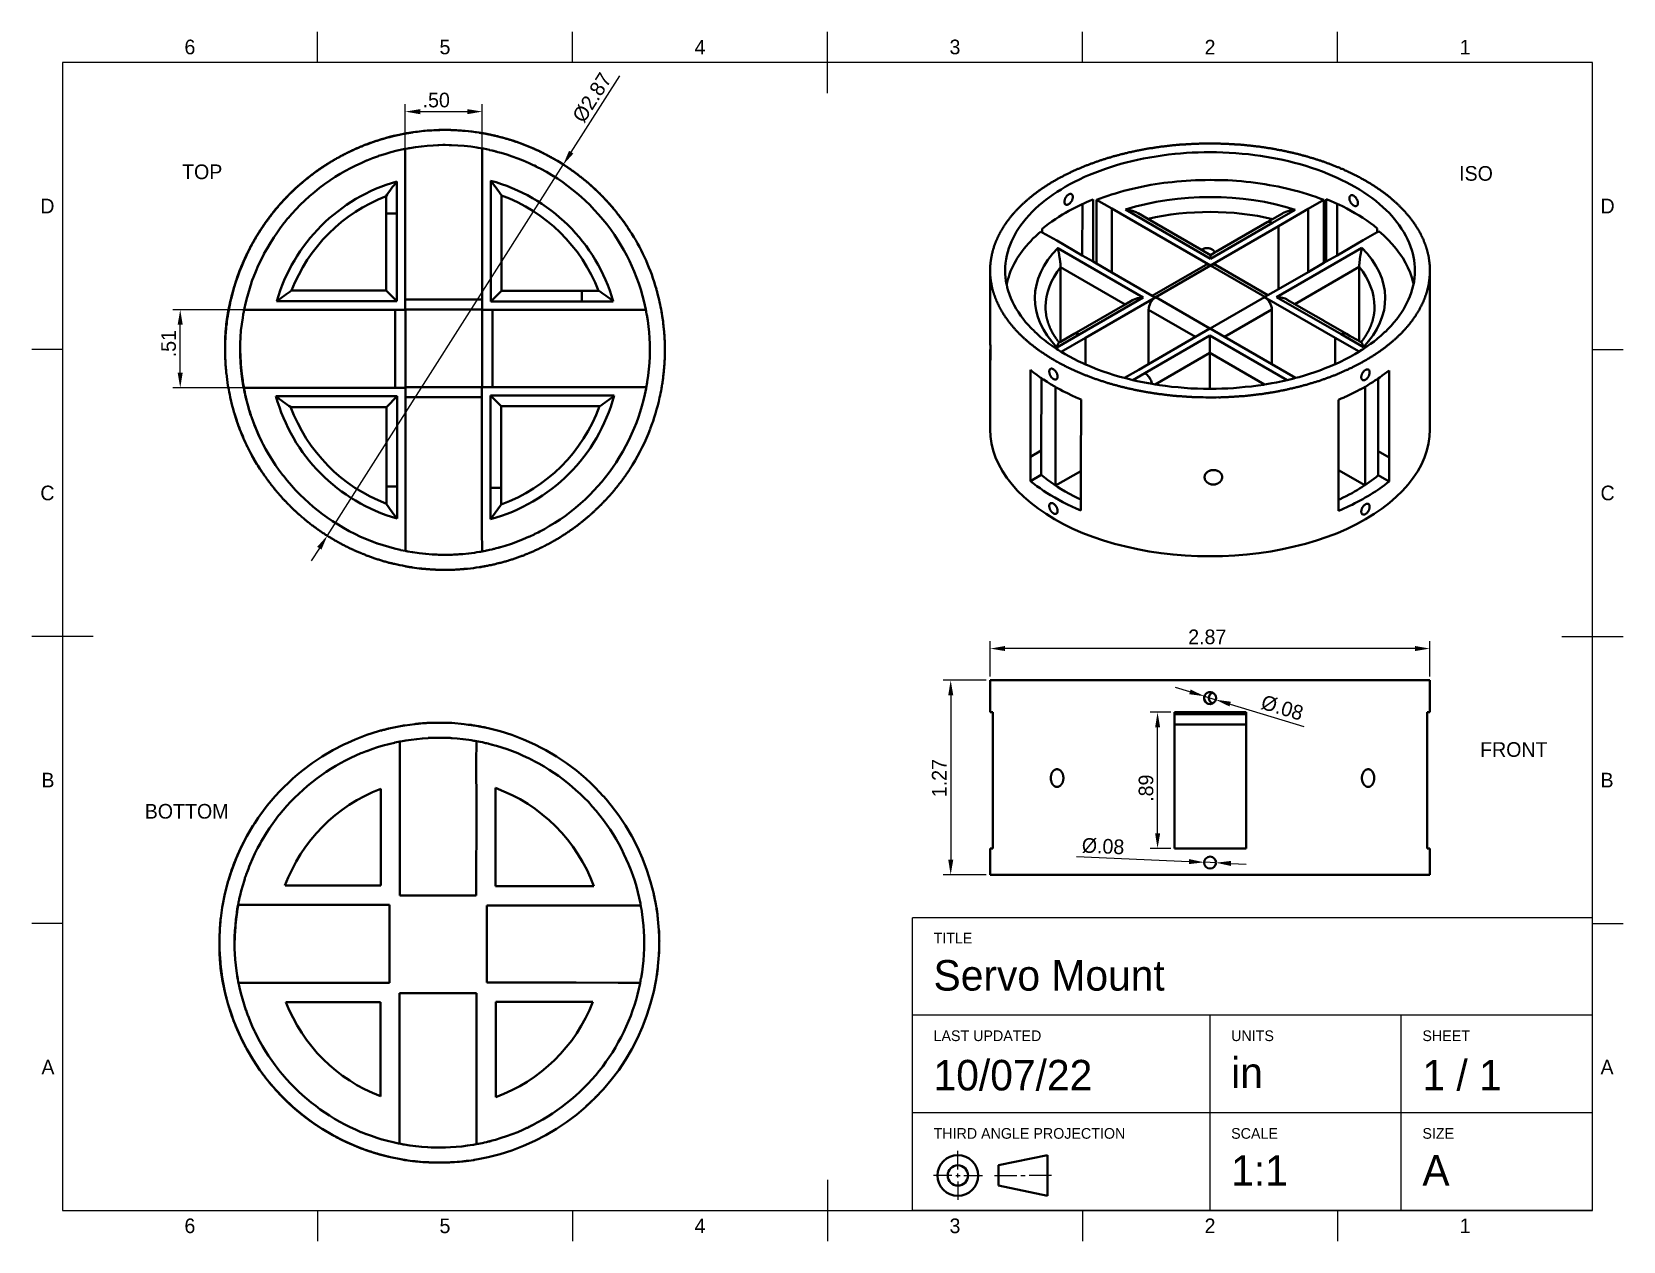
# Model space of a CAD drawing. Header units: inches. Extents: x 0.3 to 10.7, y 0.3 to 8.2.
import ezdxf

# ---------------------------------------------------------------- set-up
doc = ezdxf.new("R2010")
doc.units = ezdxf.units.IN
doc.header["$LTSCALE"] = 0.03937
doc.header["$MEASUREMENT"] = 0
for name, color, linetype in [('Annotations', 7, 'Continuous'), ('Border', 7, 'Continuous'), ('Geometries', 7, 'Continuous')]:
    doc.layers.add(name, color=color, linetype=linetype)
doc.styles.add('Shapr0', font='txt', dxfattribs={"height": 0.0957})
doc.styles.add('Shapr1', font='txt', dxfattribs={"height": 0.0957})
doc.styles.add('Shapr2', font='txt', dxfattribs={"height": 0.0957})
doc.styles.add('Shapr5', font='txt', dxfattribs={"height": 0.0957})
doc.dimstyles.new('ISO-25', dxfattribs={"dimtxt": 0.098425, "dimasz": 0.098425, "dimexe": 0.049213, "dimexo": 0.024606, "dimgap": 0.024606, "dimtad": 1, "dimtxsty": 'Standard', "dimcen": 0.098425, "dimadec": 0, "dimazin": 0, "dimtfac": 1, "dimtmove": 0, "dimatfit": 3, "dimfxl": 0.03937, "dimarcsym": 0})

msp = doc.modelspace()

# ---------------------------------------------------------------- texts
at = {"layer": 'Annotations', "linetype": 'Continuous', "lineweight": 15, "char_height": 0.07177, "width": 3.33334}
for s, insert, attachment_point in [('{\\fSF-Mono-Regular-Extended.ttf|b0|i0|c0|p0;\\H1.333333x;TOP}', (1.282, 7.285), 4), ('{\\fSF-Mono-Regular-Extended.ttf|b0|i0|c0|p0;\\H1.333333x;ISO}', (9.628, 7.323), 1), ('{\\fSF-Mono-Regular-Extended.ttf|b0|i0|c0|p0;\\H1.333333x;FRONT}', (9.765, 3.511), 4), ('{\\fSF-Mono-Regular-Extended.ttf|b0|i0|c0|p0;\\H1.333333x;BOTTOM}', (1.038, 3.156), 1)]:
    msp.add_mtext(s, dxfattribs=dict(at, insert=insert, attachment_point=attachment_point))
at = {"layer": 'Border', "linetype": 'Continuous', "lineweight": 15, "char_height": 0.0957, "width": 0.0957, "style": 'Shapr0'}
for s, insert, attachment_point in [('6', (1.333, 8.052), 8), ('5', (3, 8.052), 8), ('4', (4.667, 8.052), 8), ('3', (6.333, 8.052), 8), ('2', (8, 8.052), 8), ('1', (9.667, 8.052), 8), ('D', (0.448, 7.062), 6), ('D', (10.552, 7.062), 4), ('C', (0.448, 5.187), 6), ('C', (10.552, 5.187), 4), ('B', (0.448, 3.312), 6), ('B', (10.552, 3.312), 4), ('A', (0.448, 1.437), 6), ('A', (10.552, 1.437), 4), ('6', (1.333, 0.448), 2), ('5', (3, 0.448), 2), ('4', (4.667, 0.448), 2), ('3', (6.333, 0.448), 2), ('2', (8, 0.448), 2), ('1', (9.667, 0.448), 2)]:
    msp.add_mtext(s, dxfattribs=dict(at, insert=insert, attachment_point=attachment_point))
at = {"layer": 'Border', "linetype": 'Continuous', "lineweight": 15, "attachment_point": 7, "style": 'Shapr1'}
for s, insert, char_height in [('TITLE', (6.193, 2.245), 0.0697), ('Servo Mount', (6.193, 1.934), 0.19931), ('LAST UPDATED', (6.193, 1.606), 0.0697), ('UNITS', (8.138, 1.606), 0.0697), ('SHEET', (9.388, 1.606), 0.0697), ('10/07/22', (6.193, 1.282), 0.1993), ('in', (8.138, 1.301), 0.1993), ('1 / 1', (9.388, 1.282), 0.1993), ('THIRD ANGLE PROJECTION', (6.193, 0.968), 0.0697), ('SCALE', (8.138, 0.968), 0.0697), ('SIZE', (9.388, 0.968), 0.0697), ('1:1', (8.138, 0.662), 0.1993), ('A', (9.388, 0.663), 0.199)]:
    msp.add_mtext(s, dxfattribs=dict(at, insert=insert, char_height=char_height))

# ---------------------------------------------------------------- blocks, each defined once
blk = doc.blocks.new('*D2')
at = {"layer": 'Annotations', "color": 0, "linetype": 'Continuous', "lineweight": 15}
for p, q in [((3.825, 7.414), (4.142, 7.912)), ((2.232, 4.91), (3.772, 7.331)), ((2.179, 4.827), (2.126, 4.744))]:
    blk.add_line(p, q, dxfattribs=at)
at = {"layer": 'Annotations', "color": 0}
for points in [[(3.811, 7.423), (3.839, 7.405), (3.772, 7.331)], [(2.193, 4.818), (2.165, 4.836), (2.232, 4.91)]]:
    blk.add_solid(points, dxfattribs=at)
at = {"layer": 'Defpoints', "color": 0}
for p in [(3.772, 7.331), (2.232, 4.91)]:
    blk.add_point(p, dxfattribs=at)
at = {"layer": 'Annotations', "color": 0, "lineweight": 15, "insert": (3.962, 7.77), "char_height": 0.0957, "attachment_point": 5, "rotation": 57.5284, "style": 'Shapr2'}
blk.add_mtext('%%c2.87', dxfattribs=at)
blk = doc.blocks.new('*D3')
at = {"layer": 'Annotations', "color": 0, "linetype": 'Continuous', "lineweight": 15}
for p, q in [((2.74, 6.477), (2.74, 7.728)), ((3.244, 6.477), (3.244, 7.728)), ((2.838, 7.679), (3.146, 7.679))]:
    blk.add_line(p, q, dxfattribs=at)
at = {"layer": 'Annotations', "color": 0}
for points in [[(2.838, 7.695), (2.838, 7.662), (2.74, 7.679)], [(3.146, 7.662), (3.146, 7.695), (3.244, 7.679)]]:
    blk.add_solid(points, dxfattribs=at)
at = {"layer": 'Defpoints', "color": 0}
for p in [(3.244, 7.679), (2.74, 6.452), (3.244, 6.452)]:
    blk.add_point(p, dxfattribs=at)
at = {"layer": 'Annotations', "color": 0, "lineweight": 15, "insert": (2.943, 7.754), "char_height": 0.0957, "attachment_point": 5, "style": 'Shapr2'}
blk.add_mtext('.50', dxfattribs=at)
blk = doc.blocks.new('*D4')
at = {"layer": 'Annotations', "color": 0, "linetype": 'Continuous', "lineweight": 15}
for p, q in [((2.65, 6.385), (1.221, 6.385)), ((1.27, 5.973), (1.27, 6.287)), ((2.65, 5.874), (1.221, 5.874))]:
    blk.add_line(p, q, dxfattribs=at)
at = {"layer": 'Annotations', "color": 0}
for points in [[(1.286, 6.287), (1.253, 6.287), (1.27, 6.385)], [(1.253, 5.973), (1.286, 5.973), (1.27, 5.874)]]:
    blk.add_solid(points, dxfattribs=at)
at = {"layer": 'Defpoints', "color": 0}
for p in [(1.27, 6.385), (2.675, 6.385), (2.675, 5.874)]:
    blk.add_point(p, dxfattribs=at)
at = {"layer": 'Annotations', "color": 0, "lineweight": 15, "insert": (1.194, 6.163), "char_height": 0.0957, "attachment_point": 5, "rotation": 90, "style": 'Shapr2'}
blk.add_mtext('.51', dxfattribs=at)
blk = doc.blocks.new('*D5')
at = {"layer": 'Annotations', "color": 0, "linetype": 'Continuous', "lineweight": 15}
for p, q in [((6.563, 3.989), (6.563, 4.22)), ((9.339, 4.171), (6.661, 4.171)), ((9.437, 3.989), (9.437, 4.22))]:
    blk.add_line(p, q, dxfattribs=at)
at = {"layer": 'Annotations', "color": 0}
for points in [[(6.661, 4.188), (6.661, 4.155), (6.563, 4.171)], [(9.339, 4.155), (9.339, 4.188), (9.437, 4.171)]]:
    blk.add_solid(points, dxfattribs=at)
at = {"layer": 'Defpoints', "color": 0}
for p in [(6.563, 4.171), (6.563, 3.964), (9.437, 3.964)]:
    blk.add_point(p, dxfattribs=at)
at = {"layer": 'Annotations', "color": 0, "lineweight": 15, "insert": (7.982, 4.247), "char_height": 0.0957, "attachment_point": 5, "style": 'Shapr5'}
blk.add_mtext('2.87', dxfattribs=at)
blk = doc.blocks.new('*D6')
at = {"layer": 'Annotations', "color": 0, "linetype": 'Continuous', "lineweight": 15}
for p, q in [((7.744, 3.755), (7.608, 3.755)), ((7.657, 2.964), (7.657, 3.656)), ((7.743, 2.866), (7.608, 2.866))]:
    blk.add_line(p, q, dxfattribs=at)
at = {"layer": 'Annotations', "color": 0}
for points in [[(7.674, 3.656), (7.641, 3.656), (7.657, 3.755)], [(7.641, 2.964), (7.674, 2.964), (7.657, 2.866)]]:
    blk.add_solid(points, dxfattribs=at)
at = {"layer": 'Defpoints', "color": 0}
for p in [(7.657, 3.755), (7.768, 3.755), (7.768, 2.866)]:
    blk.add_point(p, dxfattribs=at)
at = {"layer": 'Annotations', "color": 0, "lineweight": 15, "insert": (7.582, 3.259), "char_height": 0.0957, "attachment_point": 5, "rotation": 90, "style": 'Shapr5'}
blk.add_mtext('.89', dxfattribs=at)
blk = doc.blocks.new('*D7')
at = {"layer": 'Annotations', "color": 0, "linetype": 'Continuous', "lineweight": 15}
for p, q in [((7.863, 2.779), (7.127, 2.811)), ((8.039, 2.772), (7.961, 2.775)), ((8.137, 2.767), (8.236, 2.763))]:
    blk.add_line(p, q, dxfattribs=at)
at = {"layer": 'Annotations', "color": 0}
for points in [[(7.862, 2.763), (7.863, 2.796), (7.961, 2.775)], [(8.138, 2.784), (8.137, 2.751), (8.039, 2.772)]]:
    blk.add_solid(points, dxfattribs=at)
at = {"layer": 'Defpoints', "color": 0}
for p in [(7.961, 2.775), (8.039, 2.772)]:
    blk.add_point(p, dxfattribs=at)
at = {"layer": 'Annotations', "color": 0, "lineweight": 15, "insert": (7.301, 2.879), "char_height": 0.0957, "attachment_point": 5, "rotation": 357.5002, "style": 'Shapr5'}
blk.add_mtext('%%c.08', dxfattribs=at)
blk = doc.blocks.new('*D8')
at = {"layer": 'Annotations', "color": 0, "linetype": 'Continuous', "lineweight": 15}
for p, q in [((7.868, 3.888), (7.774, 3.917)), ((7.963, 3.86), (8.037, 3.837)), ((8.132, 3.808), (8.613, 3.662))]:
    blk.add_line(p, q, dxfattribs=at)
at = {"layer": 'Annotations', "color": 0}
for points in [[(7.864, 3.873), (7.873, 3.904), (7.963, 3.86)], [(8.136, 3.824), (8.127, 3.793), (8.037, 3.837)]]:
    blk.add_solid(points, dxfattribs=at)
at = {"layer": 'Defpoints', "color": 0}
for p in [(7.963, 3.86), (8.037, 3.837)]:
    blk.add_point(p, dxfattribs=at)
at = {"layer": 'Annotations', "color": 0, "lineweight": 15, "insert": (8.472, 3.784), "char_height": 0.0957, "attachment_point": 5, "rotation": 343.0849, "style": 'Shapr5'}
blk.add_mtext('%%c.08', dxfattribs=at)
blk = doc.blocks.new('*D9')
at = {"layer": 'Annotations', "color": 0, "linetype": 'Continuous', "lineweight": 15}
for p, q in [((6.538, 3.964), (6.256, 3.964)), ((6.305, 3.866), (6.305, 2.792)), ((6.538, 2.693), (6.256, 2.693))]:
    blk.add_line(p, q, dxfattribs=at)
at = {"layer": 'Annotations', "color": 0}
for points in [[(6.322, 3.866), (6.289, 3.866), (6.305, 3.964)], [(6.289, 2.792), (6.322, 2.792), (6.305, 2.693)]]:
    blk.add_solid(points, dxfattribs=at)
at = {"layer": 'Defpoints', "color": 0}
for p in [(6.563, 3.964), (6.305, 2.693), (6.563, 2.693)]:
    blk.add_point(p, dxfattribs=at)
at = {"layer": 'Annotations', "color": 0, "lineweight": 15, "insert": (6.23, 3.325), "char_height": 0.0957, "attachment_point": 5, "rotation": 90, "style": 'Shapr5'}
blk.add_mtext('1.27', dxfattribs=at)
blk = doc.blocks.new('*U10')
at = {"layer": 'Border', "linetype": 'Continuous', "lineweight": 15}
for p, q in [((10.5, 2.413), (6.055, 2.413)), ((6.055, 0.5), (6.055, 2.413)), ((10.5, 0.5), (10.5, 2.413)), ((10.5, 1.776), (6.055, 1.776)), ((8, 0.5), (8, 1.776)), ((9.25, 0.5), (9.25, 1.776)), ((10.5, 1.138), (6.055, 1.138)), ((6.352, 0.769), (6.352, 0.889)), ((6.313, 0.729), (6.193, 0.729)), ((6.339, 0.729), (6.366, 0.729)), ((6.352, 0.716), (6.352, 0.743)), ((6.392, 0.729), (6.512, 0.729)), ((6.592, 0.729), (6.738, 0.729)), ((6.764, 0.729), (6.791, 0.729)), ((6.964, 0.729), (6.817, 0.729)), ((6.352, 0.689), (6.352, 0.57)), ((10.5, 0.5), (6.055, 0.5))]:
    blk.add_line(p, q, dxfattribs=at)
at = {"layer": 'Border', "linetype": 'Continuous', "lineweight": 40}
for p, q in [((6.618, 0.796), (6.937, 0.862)), ((6.937, 0.862), (6.937, 0.596)), ((6.618, 0.796), (6.618, 0.663)), ((6.618, 0.663), (6.937, 0.596))]:
    blk.add_line(p, q, dxfattribs=at)
for radius in [0.133, 0.0664]:
    blk.add_circle((6.352, 0.729), radius, dxfattribs=at)

# ---------------------------------------------------------------- dimensions: what is measured, and where the dimension line sits
at = {"layer": 'Annotations', "linetype": 'Continuous', "lineweight": 15}
for p1, p2, override, picture, middle in [((2.232, 4.91), (3.772, 7.331), {"dimscale": 1, "dimgap": 0.027559, "dimdec": 2, "dimlfac": 1, "dimzin": 4, "dimdsep": 46, "dimtxsty": 'Shapr2', "dimfrac": 2, "dimlwd": 15, "dimlwe": 15}, '*D2', (4.026, 7.729)), ((7.963, 3.86), (8.037, 3.837), {"dimscale": 1, "dimgap": 0.027559, "dimdec": 2, "dimlfac": 1, "dimzin": 4, "dimdsep": 46, "dimtxsty": 'Shapr5', "dimfrac": 2, "dimlwd": 15, "dimlwe": 15}, '*D8', (8.45, 3.712)), ((8.039, 2.772), (7.961, 2.775), {"dimscale": 1, "dimgap": 0.027559, "dimdec": 2, "dimlfac": 1, "dimzin": 4, "dimdsep": 46, "dimtxsty": 'Shapr5', "dimfrac": 2, "dimlwd": 15, "dimlwe": 15}, '*D7', (7.298, 2.804))]:
    dim = msp.add_diameter_dim_2p(p1=p1, p2=p2, dimstyle='ISO-25', override=override, dxfattribs=at)
    dim.commit()
    dim.dimension.update_dxf_attribs({"geometry": picture, "text_midpoint": middle, "dimtype": 163})
for base, p1, p2, override, picture, middle in [((3.244, 7.679), (2.74, 6.452), (3.244, 6.452), {"dimscale": 1, "dimgap": 0.027559, "dimdec": 2, "dimlfac": 1, "dimzin": 4, "dimdsep": 46, "dimtxsty": 'Shapr2', "dimse1": 0, "dimse2": 0, "dimfrac": 2, "dimlwd": 15, "dimlwe": 15}, '*D3', (2.943, 7.679)), ((6.563, 4.171), (9.437, 3.964), (6.563, 3.964), {"dimscale": 1, "dimgap": 0.027559, "dimdec": 2, "dimlfac": 1, "dimzin": 4, "dimdsep": 46, "dimtxsty": 'Shapr5', "dimse1": 0, "dimse2": 0, "dimfrac": 2, "dimlwd": 15, "dimlwe": 15}, '*D5', (7.982, 4.171))]:
    dim = msp.add_linear_dim(base=base, p1=p1, p2=p2, dimstyle='ISO-25', override=override, dxfattribs=at)
    dim.commit()
    dim.dimension.update_dxf_attribs({"geometry": picture, "text_midpoint": middle, "dimtype": 160})
for base, p1, p2, override, picture, middle in [((1.27, 6.385), (2.675, 5.874), (2.675, 6.385), {"dimscale": 1, "dimgap": 0.027559, "dimdec": 2, "dimlfac": 1, "dimzin": 4, "dimdsep": 46, "dimtxsty": 'Shapr2', "dimse1": 0, "dimse2": 0, "dimfrac": 2, "dimlwd": 15, "dimlwe": 15}, '*D4', (1.27, 6.163)), ((6.305, 2.693), (6.563, 3.964), (6.563, 2.693), {"dimscale": 1, "dimgap": 0.027559, "dimdec": 2, "dimlfac": 1, "dimzin": 4, "dimdsep": 46, "dimtxsty": 'Shapr5', "dimse1": 0, "dimse2": 0, "dimfrac": 2, "dimlwd": 15, "dimlwe": 15}, '*D9', (6.305, 3.325)), ((7.657, 3.755), (7.768, 2.866), (7.768, 3.755), {"dimscale": 1, "dimgap": 0.027559, "dimdec": 2, "dimlfac": 1, "dimzin": 4, "dimdsep": 46, "dimtxsty": 'Shapr5', "dimse1": 0, "dimse2": 0, "dimfrac": 2, "dimlwd": 15, "dimlwe": 15}, '*D6', (7.657, 3.259))]:
    dim = msp.add_linear_dim(base=base, p1=p1, p2=p2, angle=90, dimstyle='ISO-25', override=override, dxfattribs=at)
    dim.commit()
    dim.dimension.update_dxf_attribs({"geometry": picture, "text_midpoint": middle, "dimtype": 160})

# ---------------------------------------------------------------- linework, layer by layer
at = {"layer": 'Border', "linetype": 'Continuous', "lineweight": 15}
for p, q in [((2.167, 8), (2.167, 8.2)), ((3.833, 8), (3.833, 8.2)), ((5.5, 7.8), (5.5, 8.2)), ((7.167, 8), (7.167, 8.2)), ((8.833, 8), (8.833, 8.2)), ((10.5, 8), (0.5, 8)), ((0.5, 8), (0.5, 0.5)), ((10.5, 0.5), (10.5, 8)), ((0.5, 6.125), (0.3, 6.125)), ((10.5, 6.125), (10.7, 6.125)), ((0.7, 4.25), (0.3, 4.25)), ((10.3, 4.25), (10.7, 4.25)), ((0.5, 2.375), (0.3, 2.375)), ((10.5, 2.375), (10.7, 2.375)), ((5.5, 0.7), (5.5, 0.3)), ((0.5, 0.5), (10.5, 0.5)), ((2.167, 0.5), (2.167, 0.3)), ((3.833, 0.5), (3.833, 0.3)), ((7.167, 0.5), (7.167, 0.3)), ((8.833, 0.5), (8.833, 0.3))]:
    msp.add_line(p, q, dxfattribs=at)
at = {"layer": 'Geometries', "linetype": 'Continuous', "lineweight": 40}
for p, q in [((2.76, 7.539), (2.757, 7.538)), ((2.757, 7.538), (2.759, 7.539)), ((2.757, 7.538), (2.757, 7.538)), ((2.757, 7.538), (2.757, 7.538)), ((2.757, 7.538), (2.757, 7.538)), ((2.757, 7.538), (2.757, 7.538)), ((2.757, 7.538), (2.757, 7.538)), ((2.757, 7.538), (2.757, 7.538)), ((2.757, 7.538), (2.757, 7.538)), ((2.76, 7.539), (2.759, 7.539)), ((2.761, 7.539), (2.76, 7.539)), ((2.773, 7.541), (2.773, 7.541)), ((2.774, 7.541), (2.774, 7.541)), ((2.78, 7.542), (2.779, 7.542)), ((2.786, 7.543), (2.78, 7.542)), ((2.963, 7.559), (2.964, 7.559)), ((2.968, 7.559), (2.968, 7.559)), ((3.001, 7.559), (2.998, 7.559)), ((3.011, 7.559), (3.011, 7.559)), ((3.014, 7.559), (3.011, 7.559)), ((3.028, 7.559), (3.028, 7.559)), ((3.038, 7.559), (3.038, 7.559)), ((3.223, 7.542), (3.222, 7.542)), ((3.223, 7.542), (3.226, 7.541)), ((3.226, 7.541), (3.223, 7.542)), ((3.223, 7.542), (3.223, 7.542)), ((3.226, 7.541), (3.226, 7.541)), ((3.226, 7.541), (3.226, 7.541)), ((3.226, 7.541), (3.226, 7.541)), ((3.226, 7.541), (3.226, 7.541)), ((3.226, 7.541), (3.226, 7.541)), ((3.226, 7.541), (3.226, 7.541)), ((3.226, 7.541), (3.226, 7.541)), ((3.226, 7.541), (3.226, 7.541)), ((3.226, 7.541), (3.226, 7.541)), ((3.226, 7.541), (3.226, 7.541)), ((3.226, 7.541), (3.226, 7.541)), ((3.261, 7.535), (3.256, 7.536)), ((2.739, 7.435), (2.733, 7.434)), ((2.757, 7.438), (2.739, 7.435)), ((2.74, 7.29), (2.739, 7.435)), ((2.764, 7.44), (2.757, 7.438)), ((2.757, 7.438), (2.757, 7.438)), ((2.954, 7.46), (2.923, 7.458)), ((2.961, 7.46), (2.954, 7.46)), ((2.989, 7.461), (2.986, 7.461)), ((2.987, 7.461), (2.986, 7.461)), ((2.998, 7.461), (2.987, 7.461)), ((2.996, 7.461), (2.987, 7.461)), ((2.989, 7.461), (2.996, 7.461)), ((2.996, 7.461), (2.998, 7.461)), ((2.998, 7.461), (2.996, 7.461)), ((2.999, 7.461), (2.998, 7.461)), ((2.999, 7.461), (2.998, 7.461)), ((2.998, 7.461), (2.999, 7.461)), ((3.001, 7.461), (2.999, 7.461)), ((3, 7.461), (2.999, 7.461)), ((3, 7.461), (2.999, 7.461)), ((3, 7.461), (3, 7.461)), ((3, 7.461), (3, 7.461)), ((3, 7.461), (3, 7.461)), ((3, 7.461), (3.001, 7.461)), ((3, 7.461), (3, 7.461)), ((3.001, 7.461), (3.028, 7.46)), ((3.035, 7.46), (3.028, 7.46)), ((3.035, 7.46), (3.04, 7.46)), ((3.04, 7.46), (3.041, 7.46)), ((3.217, 7.443), (3.247, 7.438)), ((3.244, 7.294), (3.244, 7.438)), ((3.308, 7.425), (3.314, 7.423)), ((3.334, 7.418), (3.309, 7.425)), ((3.314, 7.423), (3.325, 7.421)), ((3.338, 7.417), (3.333, 7.419)), ((3.335, 7.418), (3.334, 7.418)), ((3.339, 7.417), (3.335, 7.418)), ((3.346, 7.415), (3.338, 7.417)), ((3.346, 7.415), (3.339, 7.417)), ((2.488, 7.359), (2.489, 7.359)), ((2.489, 7.359), (2.521, 7.372)), ((2.521, 7.372), (2.525, 7.373)), ((2.74, 7.014), (2.74, 7.29)), ((3.244, 6.452), (3.244, 7.294)), ((3.585, 7.326), (3.576, 7.33)), ((3.595, 7.321), (3.585, 7.326)), ((3.598, 7.319), (3.595, 7.321)), ((3.595, 7.321), (3.598, 7.319)), ((3.612, 7.312), (3.598, 7.319)), ((3.617, 7.31), (3.612, 7.312)), ((3.617, 7.31), (3.62, 7.308)), ((3.62, 7.308), (3.622, 7.307)), ((2.685, 7.223), (2.685, 7.014)), ((3.299, 6.438), (3.299, 7.227)), ((3.957, 7.194), (3.957, 7.194)), ((2.615, 7.014), (2.615, 7.126)), ((3.369, 7.132), (3.369, 6.508)), ((3.985, 7.168), (3.985, 7.169)), ((3.987, 7.166), (3.985, 7.168)), ((4.012, 7.142), (4.012, 7.142)), ((4.012, 7.142), (4.012, 7.142)), ((4.038, 7.116), (4.038, 7.116)), ((4.039, 7.115), (4.039, 7.115)), ((7.165, 6.74), (7.166, 7.074)), ((7.236, 6.699), (7.236, 7.105)), ((7.359, 7.045), (7.258, 7.103)), ((7.258, 7.103), (7.258, 6.686)), ((8.642, 7.043), (8.744, 7.102)), ((8.744, 7.102), (8.744, 6.69)), ((8.759, 6.699), (8.759, 7.106)), ((8.83, 6.74), (8.83, 7.076)), ((2.615, 6.51), (2.615, 7.014)), ((2.685, 7.014), (2.685, 6.44)), ((2.74, 7.014), (2.74, 6.452)), ((7.359, 7.045), (7.359, 6.628)), ((8.003, 6.673), (7.359, 7.045)), ((8.002, 6.718), (7.447, 7.039)), ((7.594, 6.978), (7.53, 7.015)), ((7.944, 6.776), (7.594, 6.978)), ((8.408, 6.977), (8.373, 6.956)), ((8.556, 7.038), (8.408, 6.953)), ((8.473, 7.014), (8.408, 6.977)), ((8.447, 6.93), (8.642, 7.043)), ((8.642, 7.043), (8.642, 6.631)), ((1.939, 6.939), (1.939, 6.938)), ((6.904, 6.89), (6.894, 6.895)), ((6.904, 6.89), (6.904, 6.914)), ((6.998, 6.836), (6.904, 6.89)), ((8.408, 6.953), (8.002, 6.718)), ((8.447, 6.93), (8.002, 6.674)), ((8.373, 6.956), (8.038, 6.763)), ((8.447, 6.93), (8.447, 6.518)), ((9.001, 6.839), (9.093, 6.892)), ((9.093, 6.892), (9.093, 6.916)), ((9.093, 6.892), (9.103, 6.897)), ((7.165, 6.74), (6.998, 6.836)), ((7.005, 6.787), (7.564, 6.464)), ((8.002, 6.742), (7.944, 6.776)), ((8.038, 6.763), (8.032, 6.759)), ((8.435, 6.467), (8.993, 6.789)), ((8.83, 6.74), (9.001, 6.839)), ((7.023, 6.662), (7.023, 6.175)), ((7.445, 6.419), (7.023, 6.662)), ((7.236, 6.699), (7.165, 6.74)), ((7.258, 6.686), (7.236, 6.699)), ((7.359, 6.628), (7.258, 6.686)), ((7.97, 6.676), (7.622, 6.476)), ((8.003, 6.673), (7.642, 6.464)), ((8.032, 6.759), (8.002, 6.742)), ((8.359, 6.468), (8.002, 6.674)), ((8.378, 6.479), (8.036, 6.677)), ((8.975, 6.664), (8.555, 6.422)), ((8.642, 6.631), (8.744, 6.69)), ((8.744, 6.69), (8.759, 6.699)), ((8.759, 6.699), (8.83, 6.74)), ((8.975, 6.664), (8.975, 6.179)), ((1.65, 6.615), (1.65, 6.615)), ((1.741, 6.578), (1.736, 6.564)), ((1.749, 6.597), (1.741, 6.578)), ((7.622, 6.476), (7.359, 6.628)), ((8.447, 6.518), (8.642, 6.631)), ((9.437, 6.641), (9.437, 6.164)), ((1.997, 6.51), (2.615, 6.51)), ((2.615, 6.51), (2.685, 6.44)), ((2.74, 6.452), (3.244, 6.452)), ((2.74, 6.452), (2.74, 6.386)), ((3.244, 6.386), (3.244, 6.452)), ((3.369, 6.508), (3.299, 6.438)), ((3.369, 6.508), (3.894, 6.508)), ((3.894, 6.508), (4.003, 6.509)), ((3.894, 6.438), (3.894, 6.508)), ((7.564, 6.464), (7.148, 6.224)), ((7.645, 6.466), (7.187, 6.201)), ((7.642, 6.464), (7.622, 6.476)), ((7.645, 6.466), (7.999, 6.262)), ((8, 6.261), (8.357, 6.467)), ((8.357, 6.467), (8.817, 6.201)), ((8.359, 6.468), (8.378, 6.479)), ((8.378, 6.479), (8.447, 6.518)), ((8.856, 6.224), (8.435, 6.467)), ((8.555, 6.422), (8.505, 6.45)), ((1.584, 6.364), (1.583, 6.363)), ((1.583, 6.363), (1.583, 6.36)), ((1.583, 6.36), (1.583, 6.359)), ((1.583, 6.359), (1.583, 6.359)), ((1.583, 6.359), (1.583, 6.359)), ((1.583, 6.359), (1.583, 6.359)), ((1.583, 6.359), (1.583, 6.359)), ((1.681, 6.35), (1.679, 6.336)), ((1.682, 6.355), (1.681, 6.351)), ((1.681, 6.351), (1.681, 6.35)), ((1.681, 6.351), (1.681, 6.351)), ((1.681, 6.35), (1.681, 6.35)), ((1.682, 6.359), (1.682, 6.355)), ((1.683, 6.359), (1.682, 6.359)), ((1.685, 6.372), (1.683, 6.363)), ((1.683, 6.363), (1.683, 6.359)), ((1.683, 6.359), (1.683, 6.359)), ((1.683, 6.359), (1.683, 6.359)), ((1.686, 6.375), (1.685, 6.373)), ((1.687, 6.385), (1.686, 6.375)), ((1.687, 6.385), (1.69, 6.395)), ((1.83, 6.385), (1.687, 6.385)), ((1.687, 6.385), (1.687, 6.385)), ((1.69, 6.395), (1.692, 6.405)), ((1.692, 6.405), (1.694, 6.414)), ((1.694, 6.414), (1.694, 6.414)), ((2.675, 6.385), (1.83, 6.385)), ((2.685, 6.44), (1.9, 6.44)), ((2.675, 5.874), (2.675, 6.385)), ((2.741, 6.385), (2.675, 6.385)), ((3.244, 6.386), (2.74, 6.386)), ((2.741, 6.385), (2.741, 5.874)), ((3.244, 5.879), (3.244, 6.383)), ((3.244, 6.383), (3.31, 6.383)), ((3.894, 6.438), (3.299, 6.438)), ((3.31, 6.383), (3.31, 5.879)), ((3.31, 6.383), (3.895, 6.383)), ((4.1, 6.439), (3.894, 6.438)), ((3.895, 6.383), (4.17, 6.384)), ((4.17, 6.384), (4.313, 6.384)), ((4.312, 6.388), (4.318, 6.355)), ((4.417, 6.362), (4.417, 6.362)), ((4.417, 6.359), (4.417, 6.362)), ((4.417, 6.359), (4.417, 6.359)), ((4.417, 6.359), (4.417, 6.359)), ((4.417, 6.359), (4.417, 6.359)), ((4.417, 6.359), (4.417, 6.359)), ((4.417, 6.358), (4.417, 6.359)), ((4.417, 6.358), (4.417, 6.358)), ((4.418, 6.359), (4.418, 6.355)), ((4.418, 6.354), (4.418, 6.355)), ((4.418, 6.354), (4.418, 6.355)), ((6.925, 6.402), (6.925, 6.403)), ((7.445, 6.419), (7.113, 6.227)), ((7.494, 6.447), (7.445, 6.419)), ((7.906, 6.208), (7.598, 6.385)), ((7.598, 6.385), (7.598, 6.03)), ((8.404, 6.386), (8.094, 6.207)), ((8.404, 6.386), (8.404, 6.028)), ((8.642, 6.371), (8.555, 6.422)), ((8.642, 6.371), (8.741, 6.314)), ((1.575, 6.308), (1.575, 6.307)), ((1.679, 6.336), (1.678, 6.334)), ((1.678, 6.334), (1.678, 6.334)), ((4.425, 6.31), (4.425, 6.31)), ((4.427, 6.291), (4.427, 6.293)), ((4.428, 6.288), (4.427, 6.291)), ((4.427, 6.289), (4.427, 6.291)), ((4.427, 6.287), (4.427, 6.289)), ((4.428, 6.287), (4.427, 6.287)), ((4.428, 6.286), (4.428, 6.287)), ((7.999, 6.262), (7.906, 6.208)), ((8, 6.261), (8.094, 6.207)), ((8.741, 6.314), (8.744, 6.312)), ((8.891, 6.227), (8.744, 6.312)), ((1.563, 6.153), (1.563, 6.154)), ((1.563, 6.154), (1.563, 6.153)), ((1.563, 6.153), (1.563, 6.153)), ((1.563, 6.151), (1.563, 6.153)), ((1.563, 6.153), (1.563, 6.153)), ((1.563, 6.153), (1.563, 6.153)), ((1.563, 6.126), (1.563, 6.151)), ((1.563, 6.138), (1.563, 6.143)), ((1.564, 6.161), (1.564, 6.161)), ((1.565, 6.207), (1.566, 6.21)), ((1.662, 6.143), (1.661, 6.133)), ((1.662, 6.162), (1.662, 6.161)), ((1.662, 6.162), (1.662, 6.162)), ((1.662, 6.161), (1.662, 6.143)), ((1.662, 6.143), (1.662, 6.143)), ((4.437, 6.153), (4.437, 6.153)), ((4.437, 6.153), (4.437, 6.153)), ((4.437, 6.153), (4.437, 6.153)), ((4.437, 6.153), (4.437, 6.153)), ((4.437, 6.153), (4.437, 6.153)), ((6.91, 6.193), (6.904, 6.197)), ((7.148, 6.224), (6.999, 6.138)), ((7.014, 6.17), (7.012, 6.169)), ((7.023, 6.175), (7.014, 6.17)), ((7.034, 6.181), (7.023, 6.175)), ((7.187, 6.201), (7.028, 6.11)), ((7.113, 6.227), (7.034, 6.181)), ((7.034, 6.181), (7.034, 6.181)), ((7.113, 6.227), (7.113, 6.227)), ((7.113, 6.227), (7.113, 6.227)), ((7.187, 6.201), (7.187, 6.027)), ((7.573, 5.971), (7.999, 6.217)), ((7.906, 6.208), (7.598, 6.03)), ((7.999, 6.217), (8.504, 5.925)), ((8.094, 6.207), (8.404, 6.028)), ((8.817, 6.201), (8.817, 6.029)), ((8.817, 6.201), (8.974, 6.111)), ((9.002, 6.14), (8.856, 6.224)), ((8.891, 6.227), (8.891, 6.227)), ((8.891, 6.227), (8.891, 6.227)), ((8.891, 6.227), (8.916, 6.213)), ((8.961, 6.187), (8.916, 6.213)), ((8.975, 6.179), (8.961, 6.187)), ((8.961, 6.187), (8.961, 6.187)), ((8.987, 6.172), (8.975, 6.179)), ((8.989, 6.171), (8.987, 6.172)), ((9.09, 6.193), (9.075, 6.18)), ((9.093, 6.195), (9.09, 6.193)), ((9.437, 6.162), (9.437, 6.164)), ((1.563, 6.126), (1.563, 6.124)), ((1.563, 6.126), (1.563, 6.126)), ((1.563, 6.125), (1.563, 6.126)), ((1.563, 6.125), (1.563, 6.124)), ((1.563, 6.123), (1.563, 6.125)), ((1.563, 6.125), (1.563, 6.125)), ((1.563, 6.124), (1.563, 6.123)), ((1.563, 6.124), (1.563, 6.123)), ((1.563, 6.124), (1.563, 6.124)), ((1.563, 6.124), (1.563, 6.124)), ((1.563, 6.123), (1.563, 6.122)), ((1.563, 6.123), (1.563, 6.123)), ((1.563, 6.123), (1.563, 6.123)), ((1.563, 6.123), (1.563, 6.122)), ((1.563, 6.123), (1.563, 6.122)), ((1.563, 6.123), (1.563, 6.123)), ((1.563, 6.123), (1.563, 6.123)), ((1.563, 6.122), (1.563, 6.123)), ((1.563, 6.122), (1.563, 6.122)), ((1.563, 6.122), (1.563, 6.122)), ((1.563, 6.122), (1.563, 6.122)), ((1.563, 6.122), (1.563, 6.122)), ((1.563, 6.121), (1.563, 6.122)), ((1.563, 6.122), (1.563, 6.122)), ((1.563, 6.122), (1.563, 6.122)), ((1.563, 6.122), (1.563, 6.122)), ((1.563, 6.122), (1.563, 6.122)), ((1.563, 6.122), (1.563, 6.122)), ((1.563, 6.121), (1.563, 6.121)), ((1.563, 6.121), (1.563, 6.12)), ((1.563, 6.12), (1.563, 6.121)), ((1.563, 6.121), (1.563, 6.121)), ((1.563, 6.121), (1.563, 6.121)), ((1.563, 6.12), (1.563, 6.121)), ((1.563, 6.121), (1.563, 6.121)), ((1.563, 6.119), (1.563, 6.12)), ((1.563, 6.12), (1.563, 6.12)), ((1.563, 6.119), (1.563, 6.119)), ((1.563, 6.117), (1.563, 6.119)), ((1.563, 6.119), (1.563, 6.119)), ((1.563, 6.115), (1.563, 6.117)), ((1.563, 6.097), (1.563, 6.097)), ((1.564, 6.058), (1.564, 6.058)), ((1.661, 6.133), (1.661, 6.124)), ((1.661, 6.133), (1.661, 6.133)), ((1.661, 6.123), (1.661, 6.124)), ((1.661, 6.122), (1.661, 6.121)), ((1.661, 6.122), (1.661, 6.122)), ((1.661, 6.121), (1.661, 6.117)), ((1.661, 6.117), (1.661, 6.114)), ((1.662, 6.114), (1.662, 6.114)), ((1.662, 6.114), (1.662, 6.114)), ((1.662, 6.114), (1.662, 6.114)), ((1.662, 6.083), (1.664, 6.045)), ((4.437, 6.128), (4.437, 6.129)), ((4.437, 6.128), (4.437, 6.128)), ((4.437, 6.125), (4.437, 6.125)), ((4.437, 6.122), (4.437, 6.125)), ((4.437, 6.123), (4.437, 6.122)), ((4.437, 6.122), (4.437, 6.122)), ((4.437, 6.12), (4.437, 6.122)), ((4.437, 6.12), (4.437, 6.12)), ((4.437, 6.12), (4.437, 6.12)), ((4.437, 6.119), (4.437, 6.119)), ((4.437, 6.118), (4.437, 6.119)), ((4.437, 6.119), (4.437, 6.119)), ((4.437, 6.118), (4.437, 6.119)), ((4.437, 6.118), (4.437, 6.118)), ((4.437, 6.115), (4.437, 6.118)), ((4.437, 6.092), (4.437, 6.092)), ((4.437, 6.085), (4.437, 6.088)), ((4.437, 6.085), (4.437, 6.085)), ((7.023, 6.112), (7.008, 6.122)), ((7.999, 6.102), (7.642, 5.896)), ((7.999, 6.102), (7.999, 5.868)), ((8.357, 5.896), (7.999, 6.102)), ((8.975, 6.111), (8.974, 6.111)), ((8.992, 6.122), (8.975, 6.111)), ((9.437, 6.077), (9.437, 6.077)), ((9.437, 5.604), (9.437, 6.077)), ((1.566, 6.027), (1.566, 6.028)), ((1.571, 5.969), (1.571, 5.972)), ((4.425, 5.936), (4.425, 5.935)), ((4.425, 5.935), (4.425, 5.935)), ((4.426, 5.946), (4.426, 5.946)), ((4.426, 5.946), (4.426, 5.946)), ((4.426, 5.946), (4.426, 5.946)), ((4.427, 5.953), (4.428, 5.959)), ((4.428, 5.957), (4.427, 5.953)), ((4.428, 5.961), (4.429, 5.967)), ((4.428, 5.96), (4.428, 5.961)), ((4.428, 5.959), (4.428, 5.96)), ((4.428, 5.959), (4.428, 5.959)), ((4.428, 5.959), (4.428, 5.959)), ((4.428, 5.959), (4.428, 5.958)), ((4.428, 5.959), (4.428, 5.959)), ((4.428, 5.959), (4.428, 5.959)), ((4.428, 5.959), (4.428, 5.959)), ((4.428, 5.959), (4.428, 5.959)), ((4.428, 5.957), (4.428, 5.957)), ((4.428, 5.957), (4.428, 5.957)), ((4.429, 5.967), (4.429, 5.97)), ((4.43, 5.979), (4.43, 5.979)), ((4.432, 6.004), (4.432, 6.005)), ((4.434, 6.027), (4.434, 6.029)), ((4.434, 6.027), (4.434, 6.027)), ((4.434, 6.027), (4.434, 6.027)), ((4.434, 6.027), (4.434, 6.027)), ((4.434, 6.026), (4.434, 6.027)), ((4.434, 6.026), (4.434, 6.026)), ((4.434, 6.026), (4.434, 6.026)), ((4.434, 6.025), (4.434, 6.026)), ((4.434, 6.025), (4.434, 6.025)), ((4.434, 6.024), (4.434, 6.025)), ((6.835, 5.984), (6.827, 5.991)), ((6.827, 5.423), (6.827, 5.991)), ((6.897, 5.464), (6.898, 5.938)), ((7.535, 5.993), (7.44, 5.939)), ((7.495, 5.925), (7.573, 5.971)), ((7.598, 6.03), (7.535, 5.993)), ((8.404, 6.028), (8.559, 5.939)), ((9.099, 5.461), (9.099, 5.936)), ((9.17, 5.988), (9.165, 5.984)), ((9.17, 5.42), (9.17, 5.988)), ((1.582, 5.89), (1.582, 5.89)), ((1.582, 5.89), (1.582, 5.89)), ((1.582, 5.89), (1.582, 5.89)), ((1.582, 5.89), (1.582, 5.89)), ((1.582, 5.89), (1.582, 5.89)), ((1.582, 5.89), (1.582, 5.89)), ((1.582, 5.888), (1.582, 5.89)), ((1.582, 5.89), (1.582, 5.89)), ((1.582, 5.89), (1.582, 5.89)), ((1.582, 5.89), (1.582, 5.89)), ((1.582, 5.89), (1.582, 5.89)), ((1.582, 5.886), (1.582, 5.888)), ((1.582, 5.886), (1.582, 5.886)), ((1.68, 5.902), (1.68, 5.9)), ((1.68, 5.902), (1.68, 5.902)), ((1.681, 5.892), (1.681, 5.891)), ((1.681, 5.891), (1.682, 5.89)), ((1.682, 5.89), (1.682, 5.888)), ((1.682, 5.89), (1.682, 5.89)), ((1.682, 5.888), (1.682, 5.887)), ((1.682, 5.887), (1.685, 5.874)), ((1.685, 5.874), (1.688, 5.858)), ((1.685, 5.874), (1.685, 5.874)), ((1.83, 5.874), (1.686, 5.874)), ((1.688, 5.858), (1.688, 5.858)), ((1.69, 5.847), (1.691, 5.84)), ((1.691, 5.84), (1.697, 5.814)), ((2.675, 5.874), (1.83, 5.874)), ((2.741, 5.874), (2.675, 5.874)), ((2.742, 5.879), (3.242, 5.879)), ((2.742, 5.879), (2.742, 5.813)), ((3.242, 5.879), (3.242, 5.813)), ((3.244, 5.879), (3.31, 5.879)), ((3.31, 5.879), (4.171, 5.879)), ((4.171, 5.879), (4.316, 5.879)), ((4.322, 5.909), (4.315, 5.874)), ((4.322, 5.909), (4.322, 5.909)), ((4.416, 5.875), (4.415, 5.872)), ((4.416, 5.874), (4.415, 5.872)), ((4.415, 5.873), (4.415, 5.873)), ((4.415, 5.872), (4.415, 5.87)), ((4.415, 5.87), (4.415, 5.87)), ((4.416, 5.874), (4.417, 5.88)), ((4.417, 5.88), (4.416, 5.878)), ((4.417, 5.881), (4.418, 5.887)), ((4.417, 5.88), (4.417, 5.881)), ((4.418, 5.891), (4.418, 5.89)), ((4.418, 5.888), (4.418, 5.89)), ((4.418, 5.89), (4.418, 5.89)), ((4.418, 5.89), (4.418, 5.888)), ((4.418, 5.888), (4.418, 5.888)), ((4.418, 5.888), (4.418, 5.888)), ((4.418, 5.887), (4.418, 5.888)), ((4.418, 5.888), (4.418, 5.887)), ((4.418, 5.887), (4.418, 5.887)), ((6.991, 5.879), (6.991, 5.237)), ((7.621, 5.9), (7.598, 5.904)), ((9.013, 5.881), (9.013, 5.239)), ((1.697, 5.814), (1.698, 5.81)), ((1.698, 5.81), (1.698, 5.81)), ((1.895, 5.819), (2.687, 5.819)), ((2.617, 5.749), (1.991, 5.749)), ((2.617, 5.749), (2.687, 5.819)), ((2.617, 5.23), (2.617, 5.749)), ((2.687, 5.819), (2.687, 5.23)), ((3.242, 5.813), (2.742, 5.813)), ((2.742, 5.813), (2.742, 5.23)), ((3.242, 5.813), (3.242, 5.222)), ((3.297, 5.824), (3.367, 5.754)), ((3.297, 5.221), (3.297, 5.824)), ((3.297, 5.824), (4.106, 5.824)), ((4.01, 5.754), (3.367, 5.754)), ((3.367, 5.754), (3.367, 5.221)), ((7.156, 5.331), (7.157, 5.798)), ((8.839, 5.337), (8.839, 5.796)), ((1.73, 5.699), (1.733, 5.689)), ((1.735, 5.684), (1.735, 5.684)), ((1.749, 5.647), (1.763, 5.61)), ((6.563, 5.603), (6.563, 5.604)), ((9.437, 5.604), (9.437, 5.604)), ((1.836, 5.461), (1.836, 5.461)), ((6.827, 5.423), (6.897, 5.464)), ((6.827, 5.265), (6.827, 5.423)), ((6.897, 5.306), (6.897, 5.464)), ((9.099, 5.303), (9.099, 5.461)), ((9.17, 5.42), (9.099, 5.461)), ((9.17, 5.262), (9.17, 5.42)), ((1.791, 5.345), (1.79, 5.346)), ((1.919, 5.333), (1.939, 5.306)), ((1.939, 5.306), (1.94, 5.304)), ((1.94, 5.304), (1.946, 5.297)), ((6.827, 5.265), (6.897, 5.306)), ((7.156, 5.331), (6.991, 5.236)), ((7.156, 5.23), (7.156, 5.331)), ((8.839, 5.337), (9.011, 5.238)), ((8.839, 5.228), (8.839, 5.337)), ((2.617, 5.23), (2.687, 5.23)), ((2.617, 5.117), (2.617, 5.23)), ((2.687, 5.23), (2.687, 5.02)), ((2.742, 5.23), (2.742, 4.953)), ((3.242, 5.222), (3.242, 4.949)), ((3.297, 5.221), (3.367, 5.221)), ((3.297, 5.016), (3.297, 5.221)), ((3.367, 5.221), (3.367, 5.111)), ((6.991, 5.236), (6.991, 5.236)), ((7.156, 5.144), (7.156, 5.23)), ((8.079, 5.291), (8.079, 5.291)), ((8.839, 5.142), (8.839, 5.228)), ((9.013, 5.239), (9.011, 5.238)), ((9.17, 5.262), (9.099, 5.303)), ((7.156, 5.073), (7.156, 5.144)), ((8.839, 5.071), (8.839, 5.142)), ((2.742, 4.953), (2.741, 4.809)), ((3.242, 4.949), (3.243, 4.806)), ((3.546, 4.9), (3.512, 4.885)), ((3.554, 4.903), (3.546, 4.9)), ((3.554, 4.903), (3.546, 4.9)), ((3.547, 4.9), (3.546, 4.9)), ((3.61, 4.93), (3.588, 4.92)), ((3.62, 4.936), (3.609, 4.93)), ((3.617, 4.934), (3.61, 4.93)), ((3.62, 4.936), (3.617, 4.934)), ((2.525, 4.871), (2.527, 4.87)), ((2.527, 4.87), (2.531, 4.868)), ((2.531, 4.868), (2.558, 4.858)), ((2.71, 4.815), (2.741, 4.809)), ((2.71, 4.815), (2.71, 4.815)), ((2.741, 4.809), (2.747, 4.808)), ((2.751, 4.807), (2.757, 4.806)), ((2.757, 4.806), (2.786, 4.801)), ((2.757, 4.806), (2.757, 4.806)), ((2.786, 4.801), (2.787, 4.8)), ((2.947, 4.785), (2.958, 4.784)), ((2.958, 4.784), (2.96, 4.784)), ((2.958, 4.784), (2.958, 4.784)), ((2.995, 4.783), (2.96, 4.784)), ((3.048, 4.784), (3.039, 4.784)), ((3.059, 4.785), (3.048, 4.784)), ((3.071, 4.785), (3.059, 4.785)), ((3.08, 4.786), (3.071, 4.785)), ((3.077, 4.786), (3.071, 4.785)), ((3.08, 4.786), (3.077, 4.786)), ((3.084, 4.786), (3.08, 4.786)), ((3.08, 4.786), (3.08, 4.786)), ((3.08, 4.786), (3.08, 4.786)), ((3.085, 4.786), (3.08, 4.786)), ((3.093, 4.787), (3.085, 4.786)), ((3.116, 4.788), (3.093, 4.787)), ((3.209, 4.8), (3.193, 4.797)), ((3.226, 4.803), (3.209, 4.8)), ((3.226, 4.803), (3.226, 4.803)), ((3.226, 4.803), (3.226, 4.803)), ((3.227, 4.803), (3.226, 4.803)), ((3.243, 4.806), (3.232, 4.804)), ((3.266, 4.81), (3.243, 4.806)), ((3.282, 4.813), (3.273, 4.812)), ((3.291, 4.816), (3.282, 4.813)), ((3.308, 4.819), (3.291, 4.816)), ((3.31, 4.82), (3.308, 4.819)), ((3.323, 4.823), (3.32, 4.822)), ((3.334, 4.826), (3.323, 4.823)), ((3.347, 4.829), (3.334, 4.826)), ((3.347, 4.829), (3.36, 4.833)), ((3.347, 4.829), (3.36, 4.833)), ((3.347, 4.829), (3.347, 4.829)), ((3.36, 4.833), (3.357, 4.832)), ((3.362, 4.833), (3.36, 4.833)), ((2.654, 4.727), (2.653, 4.727)), ((2.653, 4.727), (2.653, 4.727)), ((2.757, 4.706), (2.757, 4.706)), ((2.757, 4.706), (2.757, 4.706)), ((2.757, 4.706), (2.757, 4.706)), ((2.757, 4.706), (2.757, 4.706)), ((2.757, 4.706), (2.757, 4.706)), ((2.757, 4.706), (2.757, 4.706)), ((2.757, 4.706), (2.757, 4.706)), ((2.757, 4.706), (2.757, 4.706)), ((2.757, 4.706), (2.757, 4.706)), ((2.758, 4.706), (2.757, 4.706)), ((2.757, 4.706), (2.757, 4.706)), ((2.757, 4.706), (2.757, 4.706)), ((2.757, 4.706), (2.757, 4.706)), ((2.757, 4.706), (2.757, 4.706)), ((2.757, 4.706), (2.757, 4.706)), ((2.757, 4.706), (2.757, 4.706)), ((2.759, 4.705), (2.757, 4.706)), ((2.758, 4.706), (2.757, 4.706)), ((2.757, 4.706), (2.757, 4.706)), ((2.759, 4.706), (2.758, 4.706)), ((2.76, 4.705), (2.758, 4.706)), ((2.761, 4.705), (2.759, 4.706)), ((2.761, 4.705), (2.759, 4.705)), ((2.761, 4.705), (2.76, 4.705)), ((2.761, 4.705), (2.76, 4.705)), ((2.761, 4.705), (2.761, 4.705)), ((2.773, 4.703), (2.773, 4.703)), ((2.865, 4.691), (2.864, 4.692)), ((2.865, 4.691), (2.865, 4.691)), ((2.89, 4.689), (2.89, 4.689)), ((2.899, 4.689), (2.899, 4.689)), ((2.951, 4.686), (2.951, 4.686)), ((2.963, 4.685), (2.963, 4.685)), ((2.964, 4.685), (2.964, 4.685)), ((2.969, 4.685), (2.969, 4.685)), ((2.993, 4.685), (2.993, 4.685)), ((2.996, 4.783), (2.995, 4.783)), ((2.995, 4.783), (2.995, 4.783)), ((2.996, 4.783), (2.995, 4.783)), ((2.995, 4.783), (2.995, 4.783)), ((2.999, 4.783), (2.996, 4.783)), ((2.998, 4.783), (2.996, 4.783)), ((3, 4.783), (2.998, 4.783)), ((3, 4.783), (3, 4.783)), ((3.001, 4.685), (3, 4.685)), ((3.006, 4.685), (3.001, 4.685)), ((3.001, 4.685), (3.001, 4.685)), ((3.001, 4.685), (3.001, 4.685)), ((3.001, 4.685), (3.001, 4.685)), ((3.007, 4.685), (3.006, 4.685)), ((3.01, 4.685), (3.006, 4.685)), ((3.006, 4.685), (3.006, 4.685)), ((3.006, 4.685), (3.006, 4.685)), ((3.01, 4.685), (3.009, 4.685)), ((3.012, 4.685), (3.01, 4.685)), ((3.01, 4.685), (3.01, 4.685)), ((3.013, 4.685), (3.012, 4.685)), ((3.013, 4.685), (3.013, 4.685)), ((3.013, 4.685), (3.013, 4.685)), ((3.038, 4.686), (3.038, 4.686)), ((3.144, 4.692), (3.143, 4.692)), ((3.147, 4.693), (3.144, 4.692)), ((3.226, 4.703), (3.223, 4.703)), ((3.224, 4.703), (3.223, 4.703)), ((3.226, 4.703), (3.224, 4.703)), ((3.226, 4.703), (3.224, 4.703)), ((3.226, 4.703), (3.226, 4.703)), ((3.226, 4.703), (3.226, 4.703)), ((3.226, 4.703), (3.226, 4.703)), ((3.226, 4.703), (3.226, 4.703)), ((3.229, 4.703), (3.226, 4.703)), ((3.226, 4.703), (3.226, 4.703)), ((3.226, 4.703), (3.226, 4.703)), ((3.226, 4.703), (3.226, 4.703)), ((3.226, 4.703), (3.226, 4.703)), ((3.226, 4.703), (3.226, 4.703)), ((3.226, 4.703), (3.226, 4.703)), ((3.226, 4.703), (3.226, 4.703)), ((3.26, 4.709), (3.259, 4.709)), ((3.26, 4.709), (3.26, 4.709)), ((3.276, 4.712), (3.274, 4.711)), ((6.563, 3.886), (6.563, 3.964)), ((9.437, 3.964), (6.563, 3.964)), ((6.563, 3.964), (6.563, 3.964)), ((9.437, 3.886), (9.437, 3.964)), ((6.563, 3.755), (6.563, 3.811)), ((6.581, 3.755), (6.563, 3.755)), ((6.581, 3.059), (6.581, 3.755)), ((7.768, 3.742), (7.768, 3.755)), ((8.237, 3.755), (7.768, 3.755)), ((8.237, 3.742), (8.237, 3.755)), ((9.419, 3.755), (9.437, 3.755)), ((9.419, 3.059), (9.419, 3.755)), ((9.437, 3.755), (9.437, 3.811)), ((2.58, 3.635), (2.617, 3.645)), ((2.617, 3.645), (2.63, 3.648)), ((2.63, 3.648), (2.634, 3.649)), ((2.709, 3.665), (2.72, 3.666)), ((2.723, 3.667), (2.729, 3.668)), ((2.729, 3.668), (2.734, 3.669)), ((2.734, 3.669), (2.737, 3.669)), ((2.81, 3.679), (2.812, 3.679)), ((2.812, 3.679), (2.861, 3.683)), ((2.827, 3.68), (2.828, 3.681)), ((2.828, 3.681), (2.853, 3.683)), ((2.875, 3.684), (2.861, 3.683)), ((2.861, 3.683), (2.875, 3.684)), ((2.861, 3.683), (2.861, 3.683)), ((2.875, 3.684), (2.879, 3.684)), ((2.926, 3.686), (2.927, 3.686)), ((2.927, 3.686), (2.927, 3.686)), ((2.963, 3.687), (2.969, 3.687)), ((2.965, 3.687), (2.965, 3.687)), ((2.968, 3.687), (2.969, 3.687)), ((2.969, 3.687), (3.041, 3.685)), ((2.971, 3.687), (2.971, 3.687)), ((2.974, 3.687), (2.973, 3.687)), ((2.977, 3.687), (2.976, 3.687)), ((2.981, 3.687), (2.979, 3.687)), ((3.001, 3.686), (2.981, 3.687)), ((3.138, 3.676), (3.189, 3.669)), ((3.171, 3.672), (3.187, 3.669)), ((3.186, 3.669), (3.171, 3.672)), ((3.187, 3.669), (3.186, 3.669)), ((3.187, 3.669), (3.187, 3.669)), ((3.187, 3.669), (3.189, 3.669)), ((3.189, 3.669), (3.187, 3.669)), ((3.19, 3.669), (3.189, 3.669)), ((3.189, 3.669), (3.189, 3.669)), ((3.189, 3.669), (3.189, 3.669)), ((3.189, 3.669), (3.189, 3.669)), ((3.189, 3.669), (3.189, 3.669)), ((3.189, 3.669), (3.19, 3.669)), ((3.19, 3.669), (3.189, 3.669)), ((3.189, 3.669), (3.19, 3.669)), ((3.189, 3.669), (3.189, 3.669)), ((3.189, 3.669), (3.193, 3.669)), ((3.19, 3.669), (3.19, 3.669)), ((3.19, 3.669), (3.19, 3.669)), ((3.193, 3.668), (3.192, 3.669)), ((3.216, 3.665), (3.272, 3.654)), ((3.239, 3.66), (3.239, 3.66)), ((3.239, 3.66), (3.239, 3.66)), ((7.768, 3.742), (8.237, 3.742)), ((7.768, 3.676), (7.768, 3.742)), ((8.237, 3.676), (7.768, 3.676)), ((7.768, 3.059), (7.768, 3.676)), ((8.237, 3.676), (8.237, 3.742)), ((8.237, 3.059), (8.237, 3.676)), ((2.573, 3.633), (2.58, 3.635)), ((2.705, 3.563), (2.673, 3.557)), ((2.673, 3.557), (2.673, 3.557)), ((2.705, 3.419), (2.705, 3.563)), ((2.733, 3.568), (2.709, 3.564)), ((2.891, 3.587), (2.891, 3.587)), ((2.91, 3.587), (2.891, 3.587)), ((2.913, 3.588), (2.91, 3.587)), ((2.92, 3.588), (2.913, 3.588)), ((2.924, 3.588), (2.92, 3.588)), ((2.925, 3.588), (2.924, 3.588)), ((2.925, 3.588), (2.926, 3.588)), ((2.926, 3.588), (2.925, 3.588)), ((2.927, 3.588), (2.926, 3.588)), ((2.927, 3.588), (2.958, 3.588)), ((2.959, 3.588), (2.927, 3.588)), ((2.958, 3.588), (2.962, 3.588)), ((2.962, 3.588), (2.959, 3.588)), ((2.962, 3.588), (2.962, 3.588)), ((2.962, 3.588), (2.963, 3.588)), ((2.963, 3.588), (2.962, 3.588)), ((2.963, 3.588), (2.962, 3.588)), ((2.964, 3.588), (2.963, 3.588)), ((2.963, 3.588), (2.963, 3.588)), ((2.963, 3.588), (2.963, 3.588)), ((2.964, 3.588), (2.963, 3.588)), ((2.963, 3.588), (2.963, 3.588)), ((2.964, 3.588), (2.963, 3.588)), ((2.963, 3.588), (2.963, 3.588)), ((2.963, 3.588), (2.963, 3.588)), ((2.963, 3.588), (2.964, 3.588)), ((2.963, 3.588), (2.963, 3.588)), ((2.963, 3.588), (2.963, 3.588)), ((2.963, 3.588), (2.963, 3.588)), ((2.963, 3.588), (2.963, 3.588)), ((2.963, 3.588), (2.964, 3.588)), ((2.963, 3.588), (2.963, 3.588)), ((2.971, 3.588), (2.964, 3.588)), ((2.971, 3.588), (2.964, 3.588)), ((3.011, 3.588), (3.003, 3.588)), ((3.011, 3.588), (3.011, 3.588)), ((3.011, 3.588), (3.021, 3.587)), ((3.022, 3.587), (3.011, 3.588)), ((3.022, 3.587), (3.021, 3.587)), ((3.022, 3.587), (3.022, 3.587)), ((3.034, 3.587), (3.022, 3.587)), ((3.022, 3.587), (3.034, 3.587)), ((3.043, 3.586), (3.034, 3.587)), ((3.043, 3.586), (3.042, 3.586)), ((3.044, 3.586), (3.043, 3.586)), ((3.044, 3.586), (3.043, 3.586)), ((3.048, 3.586), (3.044, 3.586)), ((3.048, 3.586), (3.044, 3.586)), ((3.172, 3.572), (3.156, 3.575)), ((3.189, 3.569), (3.172, 3.572)), ((3.189, 3.569), (3.189, 3.569)), ((3.19, 3.569), (3.189, 3.569)), ((3.206, 3.566), (3.196, 3.568)), ((3.205, 3.423), (3.206, 3.566)), ((3.22, 3.564), (3.206, 3.566)), ((3.271, 3.553), (3.267, 3.554)), ((3.283, 3.55), (3.271, 3.553)), ((3.286, 3.549), (3.283, 3.55)), ((3.301, 3.545), (3.286, 3.549)), ((3.301, 3.545), (3.309, 3.543)), ((3.309, 3.543), (3.303, 3.545)), ((3.309, 3.543), (3.309, 3.543)), ((3.31, 3.543), (3.309, 3.543)), ((3.325, 3.539), (3.31, 3.543)), ((2.458, 3.49), (2.451, 3.487)), ((2.47, 3.494), (2.458, 3.49)), ((2.471, 3.495), (2.47, 3.494)), ((2.47, 3.494), (2.47, 3.494)), ((2.471, 3.495), (2.471, 3.495)), ((2.472, 3.495), (2.471, 3.495)), ((2.474, 3.496), (2.472, 3.495)), ((2.476, 3.497), (2.474, 3.496)), ((2.478, 3.498), (2.476, 3.497)), ((2.482, 3.499), (2.478, 3.498)), ((2.483, 3.499), (2.482, 3.499)), ((2.486, 3.501), (2.483, 3.499)), ((2.486, 3.501), (2.488, 3.501)), ((2.49, 3.502), (2.488, 3.501)), ((2.488, 3.501), (2.488, 3.501)), ((2.493, 3.503), (2.49, 3.502)), ((2.493, 3.503), (2.493, 3.503)), ((2.494, 3.503), (2.493, 3.503)), ((2.495, 3.504), (2.494, 3.503)), ((2.521, 3.513), (2.495, 3.504)), ((3.558, 3.449), (3.552, 3.452)), ((3.573, 3.442), (3.558, 3.449)), ((3.579, 3.438), (3.573, 3.442)), ((3.579, 3.438), (3.579, 3.438)), ((3.583, 3.436), (3.58, 3.438)), ((2.705, 3.142), (2.705, 3.419)), ((3.206, 3.15), (3.205, 3.423)), ((1.977, 3.295), (1.997, 3.313)), ((2.58, 3.255), (2.58, 3.142)), ((3.331, 3.151), (3.33, 3.261)), ((3.983, 3.262), (4.008, 3.236)), ((4.008, 3.236), (4.034, 3.208)), ((2.58, 3.142), (2.58, 2.623)), ((2.705, 2.559), (2.705, 3.142)), ((3.205, 2.559), (3.206, 3.15)), ((3.33, 2.618), (3.331, 3.151)), ((1.747, 3.015), (1.748, 3.017)), ((1.748, 3.017), (1.757, 3.031)), ((1.756, 3.03), (1.756, 3.03)), ((1.757, 3.031), (1.78, 3.066)), ((1.78, 3.066), (1.78, 3.066)), ((1.898, 3.06), (1.897, 3.059)), ((1.904, 3.069), (1.898, 3.06)), ((1.917, 3.085), (1.904, 3.069)), ((6.581, 2.866), (6.581, 3.059)), ((7.768, 2.866), (7.768, 3.059)), ((8.237, 2.866), (8.237, 3.059)), ((9.419, 2.866), (9.419, 3.059)), ((6.581, 2.866), (6.563, 2.866)), ((6.563, 2.866), (6.563, 2.811)), ((8.237, 2.866), (7.768, 2.866)), ((9.419, 2.866), (9.437, 2.866)), ((9.437, 2.866), (9.437, 2.811)), ((1.589, 2.67), (1.603, 2.713)), ((1.603, 2.713), (1.604, 2.715)), ((1.711, 2.722), (1.701, 2.695)), ((1.711, 2.722), (1.715, 2.733)), ((1.712, 2.725), (1.711, 2.722)), ((1.713, 2.727), (1.712, 2.726)), ((1.712, 2.726), (1.712, 2.725)), ((1.721, 2.748), (1.715, 2.733)), ((1.727, 2.762), (1.721, 2.748)), ((6.563, 2.693), (6.563, 2.736)), ((9.437, 2.693), (9.437, 2.736)), ((1.693, 2.673), (1.692, 2.669)), ((1.698, 2.686), (1.693, 2.673)), ((1.7, 2.693), (1.698, 2.688)), ((1.698, 2.688), (1.698, 2.686)), ((2.58, 2.623), (1.955, 2.623)), ((3.973, 2.618), (3.33, 2.618)), ((9.437, 2.693), (6.563, 2.693)), ((1.648, 2.498), (1.645, 2.482)), ((1.65, 2.509), (1.648, 2.498)), ((1.65, 2.498), (1.648, 2.498)), ((1.648, 2.498), (1.648, 2.498)), ((1.793, 2.498), (1.65, 2.498)), ((1.654, 2.529), (1.653, 2.522)), ((1.653, 2.522), (1.653, 2.522)), ((1.655, 2.532), (1.654, 2.529)), ((1.656, 2.537), (1.655, 2.532)), ((1.657, 2.543), (1.656, 2.537)), ((1.658, 2.545), (1.657, 2.543)), ((2.638, 2.498), (1.793, 2.498)), ((2.638, 1.987), (2.638, 2.498)), ((3.205, 2.559), (2.705, 2.559)), ((4.283, 2.474), (4.278, 2.501)), ((4.378, 2.502), (4.366, 2.562)), ((4.379, 2.5), (4.378, 2.502)), ((1.529, 2.335), (1.534, 2.403)), ((1.534, 2.4), (1.534, 2.403)), ((1.544, 2.48), (1.545, 2.482)), ((1.545, 2.482), (1.545, 2.482)), ((1.545, 2.482), (1.545, 2.482)), ((1.545, 2.482), (1.545, 2.482)), ((1.545, 2.482), (1.545, 2.482)), ((1.545, 2.482), (1.545, 2.482)), ((1.643, 2.47), (1.639, 2.446)), ((1.639, 2.446), (1.639, 2.445)), ((1.644, 2.478), (1.643, 2.472)), ((1.643, 2.472), (1.643, 2.47)), ((1.643, 2.47), (1.643, 2.47)), ((1.645, 2.482), (1.645, 2.481)), ((1.645, 2.482), (1.645, 2.482)), ((1.645, 2.481), (1.645, 2.48)), ((1.645, 2.481), (1.645, 2.481)), ((3.273, 1.989), (3.273, 2.493)), ((3.273, 2.493), (4.134, 2.493)), ((4.134, 2.493), (4.28, 2.493)), ((4.382, 2.482), (4.381, 2.484)), ((4.382, 2.48), (4.382, 2.482)), ((4.382, 2.481), (4.382, 2.479)), ((4.383, 2.472), (4.382, 2.48)), ((4.383, 2.472), (4.382, 2.48)), ((4.382, 2.479), (4.382, 2.48)), ((4.382, 2.479), (4.382, 2.479)), ((4.384, 2.469), (4.382, 2.479)), ((4.383, 2.473), (4.383, 2.472)), ((4.383, 2.47), (4.383, 2.472)), ((4.383, 2.472), (4.383, 2.471)), ((4.384, 2.467), (4.383, 2.471)), ((4.384, 2.469), (4.383, 2.47)), ((4.385, 2.459), (4.383, 2.469)), ((4.389, 2.431), (4.384, 2.469)), ((4.388, 2.437), (4.385, 2.459)), ((4.388, 2.437), (4.388, 2.437)), ((4.39, 2.425), (4.388, 2.437)), ((4.388, 2.436), (4.388, 2.437)), ((4.389, 2.426), (4.388, 2.436)), ((4.39, 2.425), (4.389, 2.431)), ((4.39, 2.424), (4.39, 2.425)), ((4.39, 2.42), (4.39, 2.425)), ((4.39, 2.42), (4.39, 2.424)), ((4.39, 2.42), (4.39, 2.42)), ((4.39, 2.419), (4.39, 2.42)), ((4.391, 2.414), (4.39, 2.419)), ((4.391, 2.412), (4.391, 2.414)), ((4.391, 2.411), (4.391, 2.412)), ((4.392, 2.405), (4.391, 2.411)), ((4.392, 2.403), (4.392, 2.405)), ((1.526, 2.258), (1.527, 2.289)), ((1.527, 2.289), (1.528, 2.328)), ((1.528, 2.314), (1.527, 2.306)), ((1.527, 2.306), (1.527, 2.3)), ((1.528, 2.328), (1.528, 2.329)), ((1.528, 2.314), (1.528, 2.321)), ((1.528, 2.314), (1.528, 2.314)), ((1.529, 2.333), (1.529, 2.335)), ((1.625, 2.289), (1.625, 2.285)), ((4.398, 2.328), (4.398, 2.329)), ((4.4, 2.289), (4.398, 2.328)), ((4.4, 2.281), (4.4, 2.289)), ((1.526, 2.275), (1.526, 2.276)), ((1.526, 2.276), (1.526, 2.276)), ((1.526, 2.276), (1.526, 2.276)), ((1.526, 2.255), (1.526, 2.258)), ((1.526, 2.252), (1.526, 2.255)), ((1.526, 2.252), (1.526, 2.252)), ((1.526, 2.252), (1.526, 2.252)), ((1.526, 2.252), (1.526, 2.251)), ((1.526, 2.251), (1.526, 2.252)), ((1.526, 2.252), (1.526, 2.252)), ((1.526, 2.251), (1.526, 2.252)), ((1.526, 2.251), (1.526, 2.251)), ((1.526, 2.251), (1.526, 2.25)), ((1.526, 2.251), (1.526, 2.251)), ((1.526, 2.25), (1.526, 2.251)), ((1.526, 2.251), (1.526, 2.251)), ((1.526, 2.251), (1.526, 2.251)), ((1.526, 2.251), (1.526, 2.25)), ((1.526, 2.25), (1.526, 2.25)), ((1.526, 2.25), (1.526, 2.25)), ((1.526, 2.25), (1.526, 2.249)), ((1.526, 2.25), (1.526, 2.25)), ((1.526, 2.249), (1.526, 2.25)), ((1.526, 2.249), (1.526, 2.25)), ((1.526, 2.25), (1.526, 2.25)), ((1.526, 2.25), (1.526, 2.249)), ((1.526, 2.249), (1.526, 2.249)), ((1.526, 2.249), (1.526, 2.248)), ((1.526, 2.249), (1.526, 2.249)), ((1.526, 2.249), (1.526, 2.247)), ((1.526, 2.249), (1.526, 2.249)), ((1.526, 2.249), (1.526, 2.249)), ((1.526, 2.248), (1.526, 2.246)), ((1.526, 2.248), (1.526, 2.248)), ((1.526, 2.248), (1.526, 2.248)), ((1.526, 2.248), (1.526, 2.248)), ((1.526, 2.247), (1.526, 2.243)), ((1.526, 2.246), (1.526, 2.221)), ((1.526, 2.246), (1.526, 2.246)), ((1.526, 2.243), (1.527, 2.211)), ((1.526, 2.221), (1.526, 2.219)), ((1.526, 2.219), (1.526, 2.22)), ((1.526, 2.219), (1.526, 2.219)), ((1.526, 2.219), (1.526, 2.219)), ((1.526, 2.219), (1.526, 2.219)), ((1.526, 2.219), (1.526, 2.218)), ((1.526, 2.219), (1.526, 2.218)), ((1.527, 2.211), (1.528, 2.172)), ((1.527, 2.211), (1.527, 2.211)), ((1.527, 2.211), (1.527, 2.211)), ((1.625, 2.285), (1.625, 2.283)), ((1.625, 2.283), (1.625, 2.274)), ((1.625, 2.274), (1.625, 2.267)), ((1.625, 2.267), (1.625, 2.266)), ((1.625, 2.266), (1.625, 2.255)), ((1.625, 2.258), (1.625, 2.258)), ((1.625, 2.25), (1.625, 2.255)), ((1.625, 2.255), (1.625, 2.251)), ((1.625, 2.251), (1.625, 2.25)), ((1.625, 2.249), (1.625, 2.25)), ((1.625, 2.25), (1.625, 2.25)), ((1.625, 2.25), (1.625, 2.248)), ((1.625, 2.247), (1.625, 2.248)), ((1.625, 2.247), (1.625, 2.239)), ((1.625, 2.239), (1.625, 2.24)), ((1.625, 2.217), (1.625, 2.239)), ((1.625, 2.239), (1.625, 2.239)), ((1.625, 2.215), (1.625, 2.217)), ((4.4, 2.211), (4.398, 2.172)), ((4.4, 2.285), (4.4, 2.285)), ((4.4, 2.284), (4.4, 2.284)), ((4.4, 2.284), (4.4, 2.284)), ((4.4, 2.28), (4.4, 2.281)), ((4.4, 2.28), (4.4, 2.28)), ((4.4, 2.256), (4.4, 2.28)), ((4.4, 2.276), (4.4, 2.276)), ((4.4, 2.276), (4.4, 2.276)), ((4.4, 2.276), (4.4, 2.275)), ((4.4, 2.257), (4.4, 2.256)), ((4.4, 2.257), (4.4, 2.256)), ((4.4, 2.256), (4.4, 2.256)), ((4.4, 2.256), (4.4, 2.256)), ((4.4, 2.256), (4.4, 2.256)), ((4.4, 2.25), (4.4, 2.256)), ((4.4, 2.25), (4.4, 2.249)), ((4.4, 2.25), (4.4, 2.249)), ((4.4, 2.25), (4.4, 2.249)), ((4.4, 2.249), (4.4, 2.247)), ((4.4, 2.247), (4.4, 2.247)), ((4.4, 2.247), (4.4, 2.246)), ((4.4, 2.247), (4.4, 2.247)), ((4.4, 2.247), (4.4, 2.244)), ((4.4, 2.246), (4.4, 2.246)), ((4.4, 2.246), (4.4, 2.246)), ((4.4, 2.246), (4.4, 2.246)), ((4.4, 2.244), (4.4, 2.219)), ((4.4, 2.23), (4.4, 2.23)), ((4.4, 2.228), (4.4, 2.229)), ((4.4, 2.219), (4.4, 2.219)), ((4.4, 2.219), (4.4, 2.218)), ((4.4, 2.218), (4.4, 2.219)), ((4.4, 2.219), (4.4, 2.219)), ((4.4, 2.219), (4.4, 2.219)), ((4.4, 2.218), (4.4, 2.211)), ((4.4, 2.218), (4.4, 2.218)), ((4.4, 2.213), (4.4, 2.213)), ((4.4, 2.211), (4.4, 2.211)), ((4.4, 2.211), (4.4, 2.211)), ((4.4, 2.211), (4.4, 2.211)), ((1.528, 2.172), (1.528, 2.183)), ((1.528, 2.172), (1.528, 2.171)), ((1.529, 2.165), (1.529, 2.165)), ((1.529, 2.165), (1.534, 2.097)), ((1.529, 2.161), (1.529, 2.165)), ((1.529, 2.16), (1.529, 2.161)), ((1.534, 2.097), (1.534, 2.095)), ((1.536, 2.081), (1.536, 2.079)), ((4.391, 2.084), (4.39, 2.081)), ((4.39, 2.081), (4.39, 2.079)), ((4.392, 2.095), (4.392, 2.097)), ((4.398, 2.172), (4.398, 2.17)), ((1.536, 2.079), (1.544, 2.024)), ((1.538, 2.064), (1.536, 2.079)), ((1.54, 2.054), (1.541, 2.046)), ((1.544, 2.024), (1.544, 2.021)), ((1.544, 2.021), (1.546, 2.013)), ((1.546, 2.009), (1.548, 2.001)), ((1.548, 2.001), (1.548, 1.999)), ((1.642, 2.036), (1.646, 2.013)), ((1.644, 2.023), (1.643, 2.027)), ((1.644, 2.021), (1.644, 2.023)), ((1.646, 2.009), (1.644, 2.021)), ((1.644, 2.021), (1.644, 2.021)), ((1.646, 2.013), (1.646, 2.012)), ((1.646, 2.013), (1.646, 2.013)), ((1.646, 2.013), (1.646, 2.013)), ((1.646, 2.012), (1.646, 2.009)), ((1.649, 1.997), (1.646, 2.009)), ((1.649, 1.994), (1.649, 1.997)), ((1.655, 1.967), (1.649, 1.994)), ((1.649, 1.994), (1.649, 1.994)), ((1.793, 1.987), (1.651, 1.987)), ((2.638, 1.987), (1.793, 1.987)), ((3.273, 1.989), (3.858, 1.989)), ((3.858, 1.989), (4.133, 1.988)), ((4.133, 1.988), (4.276, 1.988)), ((4.281, 2.017), (4.276, 1.986)), ((4.382, 2.018), (4.381, 2.016)), ((4.381, 2.014), (4.381, 2.016)), ((4.381, 2.013), (4.381, 2.014)), ((4.39, 2.079), (4.382, 2.021)), ((4.382, 2.021), (4.383, 2.025)), ((4.382, 2.021), (4.382, 2.018)), ((4.383, 2.029), (4.383, 2.025)), ((1.655, 1.967), (1.657, 1.958)), ((1.657, 1.958), (1.657, 1.958)), ((2.703, 1.358), (2.703, 1.92)), ((3.207, 1.92), (2.703, 1.92)), ((3.207, 1.92), (3.207, 1.078)), ((1.705, 1.794), (1.7, 1.808)), ((1.712, 1.775), (1.705, 1.794)), ((1.718, 1.76), (1.713, 1.772)), ((2.578, 1.862), (1.961, 1.862)), ((2.578, 1.862), (2.578, 1.358)), ((3.332, 1.24), (3.332, 1.864)), ((3.332, 1.864), (3.858, 1.864)), ((3.858, 1.864), (3.966, 1.863)), ((1.636, 1.699), (1.637, 1.696)), ((1.727, 1.738), (1.718, 1.76)), ((1.672, 1.619), (1.686, 1.592)), ((1.686, 1.592), (1.701, 1.562)), ((2.578, 1.358), (2.578, 1.246)), ((2.703, 1.358), (2.703, 1.082)), ((4.002, 1.257), (4.002, 1.257)), ((3.921, 1.179), (3.952, 1.207)), ((2.703, 1.082), (2.703, 0.937)), ((3.207, 1.078), (3.207, 0.934)), ((3.536, 1.04), (3.539, 1.041)), ((3.539, 1.041), (3.558, 1.051)), ((3.558, 1.051), (3.548, 1.046)), ((3.576, 1.06), (3.558, 1.051)), ((3.562, 1.053), (3.558, 1.051)), ((3.562, 1.053), (3.576, 1.06)), ((3.58, 1.062), (3.576, 1.06)), ((3.583, 1.064), (3.58, 1.062)), ((2.452, 1.013), (2.451, 1.013)), ((2.459, 1.01), (2.452, 1.013)), ((2.484, 1), (2.459, 1.01)), ((2.484, 1), (2.484, 1)), ((2.703, 0.937), (2.7, 0.938)), ((2.703, 0.937), (2.703, 0.937)), ((2.72, 0.934), (2.703, 0.937)), ((3.283, 0.95), (3.272, 0.947)), ((3.277, 0.949), (3.272, 0.947)), ((3.281, 0.95), (3.277, 0.949)), ((3.277, 0.949), (3.276, 0.948)), ((3.277, 0.949), (3.278, 0.949)), ((3.278, 0.949), (3.286, 0.951)), ((3.288, 0.951), (3.281, 0.95)), ((3.29, 0.952), (3.288, 0.951)), ((3.299, 0.954), (3.29, 0.952)), ((3.303, 0.955), (3.299, 0.954)), ((3.309, 0.957), (3.303, 0.955)), ((3.303, 0.955), (3.309, 0.957)), ((2.568, 0.868), (2.573, 0.867)), ((2.573, 0.867), (2.625, 0.853)), ((2.625, 0.853), (2.625, 0.853)), ((2.625, 0.853), (2.633, 0.851)), ((2.633, 0.851), (2.636, 0.85)), ((2.711, 0.835), (2.72, 0.833)), ((2.72, 0.934), (2.721, 0.933)), ((2.727, 0.932), (2.721, 0.933)), ((2.727, 0.932), (2.727, 0.932)), ((2.91, 0.912), (2.889, 0.913)), ((2.916, 0.912), (2.91, 0.912)), ((2.924, 0.912), (2.916, 0.912)), ((2.916, 0.912), (2.916, 0.912)), ((2.925, 0.912), (2.924, 0.912)), ((2.949, 0.911), (2.925, 0.912)), ((2.95, 0.911), (2.949, 0.911)), ((2.956, 0.911), (2.949, 0.911)), ((2.949, 0.911), (2.949, 0.911)), ((2.956, 0.911), (2.95, 0.911)), ((2.957, 0.911), (2.956, 0.911)), ((2.957, 0.911), (2.956, 0.911)), ((2.964, 0.911), (2.957, 0.911)), ((2.962, 0.911), (2.957, 0.911)), ((2.957, 0.911), (2.957, 0.911)), ((2.959, 0.911), (2.957, 0.911)), ((2.964, 0.911), (2.959, 0.911)), ((2.963, 0.911), (2.962, 0.911)), ((2.964, 0.911), (2.963, 0.911)), ((2.963, 0.911), (2.963, 0.911)), ((2.978, 0.911), (2.964, 0.911)), ((2.964, 0.911), (2.964, 0.911)), ((2.981, 0.911), (2.978, 0.911)), ((2.991, 0.912), (2.981, 0.911)), ((2.991, 0.912), (2.992, 0.912)), ((2.992, 0.912), (2.998, 0.912)), ((2.992, 0.912), (2.992, 0.912)), ((2.998, 0.912), (2.999, 0.912)), ((2.999, 0.912), (3.001, 0.912)), ((3.003, 0.912), (3.001, 0.912)), ((3.187, 0.93), (3.186, 0.93)), ((3.212, 0.935), (3.187, 0.93)), ((2.729, 0.832), (2.734, 0.831)), ((2.734, 0.831), (2.737, 0.83)), ((2.737, 0.831), (2.737, 0.831)), ((2.737, 0.831), (2.737, 0.831)), ((2.737, 0.83), (2.74, 0.83)), ((2.743, 0.83), (2.74, 0.83)), ((2.74, 0.83), (2.743, 0.83)), ((2.743, 0.83), (2.743, 0.83)), ((2.758, 0.828), (2.743, 0.83)), ((2.743, 0.83), (2.787, 0.823)), ((2.759, 0.828), (2.758, 0.828)), ((2.758, 0.828), (2.758, 0.828)), ((2.787, 0.823), (2.792, 0.823)), ((2.81, 0.821), (2.812, 0.821)), ((2.812, 0.821), (2.856, 0.817)), ((2.856, 0.817), (2.856, 0.817)), ((2.856, 0.817), (2.875, 0.816)), ((2.875, 0.816), (2.879, 0.815)), ((2.885, 0.815), (2.913, 0.814)), ((2.913, 0.814), (2.96, 0.813)), ((2.914, 0.814), (2.914, 0.814)), ((2.927, 0.813), (2.926, 0.813)), ((2.931, 0.813), (2.931, 0.813)), ((2.955, 0.813), (2.955, 0.813)), ((2.961, 0.813), (2.96, 0.813)), ((2.96, 0.813), (2.96, 0.813)), ((2.96, 0.813), (2.96, 0.813)), ((2.96, 0.813), (2.96, 0.813)), ((2.964, 0.813), (2.965, 0.813)), ((2.965, 0.813), (2.965, 0.813)), ((2.965, 0.813), (2.965, 0.813)), ((2.965, 0.813), (2.965, 0.813)), ((2.965, 0.813), (2.969, 0.813)), ((2.968, 0.813), (2.969, 0.813)), ((2.969, 0.813), (2.992, 0.813)), ((2.969, 0.813), (2.969, 0.813)), ((2.992, 0.813), (3.042, 0.815)), ((3.001, 0.813), (3.003, 0.813)), ((3.001, 0.813), (3.001, 0.813)), ((3.008, 0.814), (3.003, 0.813)), ((3.008, 0.814), (3.025, 0.814)), ((3.048, 0.815), (3.051, 0.816)), ((3.051, 0.816), (3.117, 0.821)), ((3.11, 0.821), (3.111, 0.821)), ((3.11, 0.82), (3.11, 0.821)), ((3.111, 0.821), (3.11, 0.82)), ((3.11, 0.82), (3.11, 0.82)), ((3.115, 0.821), (3.117, 0.821)), ((3.134, 0.823), (3.138, 0.823)), ((3.138, 0.823), (3.189, 0.83)), ((3.138, 0.824), (3.148, 0.825)), ((3.171, 0.828), (3.186, 0.83)), ((3.171, 0.828), (3.185, 0.83)), ((3.185, 0.83), (3.186, 0.83)), ((3.186, 0.83), (3.189, 0.831)), ((3.186, 0.83), (3.189, 0.831)), ((3.186, 0.83), (3.186, 0.83)), ((3.189, 0.831), (3.189, 0.831)), ((3.189, 0.831), (3.19, 0.831)), ((3.189, 0.831), (3.189, 0.831)), ((3.189, 0.831), (3.19, 0.831)), ((3.189, 0.83), (3.192, 0.831)), ((3.189, 0.831), (3.189, 0.831)), ((3.189, 0.831), (3.19, 0.831)), ((3.19, 0.831), (3.19, 0.831))]:
    msp.add_line(p, q, dxfattribs=at)
at = {"layer": 'Geometries', "linetype": 'Continuous', "lineweight": 40, "flags": 128}
for points in [[(2.601, 7.503), (2.6, 7.502), (2.597, 7.502), (2.594, 7.501), (2.592, 7.5), (2.589, 7.499), (2.586, 7.498), (2.582, 7.497), (2.579, 7.496), (2.576, 7.495), (2.573, 7.494), (2.57, 7.493), (2.567, 7.492), (2.563, 7.491), (2.56, 7.49), (2.557, 7.489), (2.553, 7.488), (2.55, 7.487), (2.547, 7.486), (2.543, 7.485), (2.54, 7.484), (2.536, 7.482), (2.533, 7.481), (2.529, 7.48), (2.526, 7.479), (2.522, 7.477), (2.518, 7.476), (2.515, 7.475), (2.511, 7.474), (2.507, 7.472), (2.504, 7.471), (2.5, 7.47), (2.497, 7.468), (2.493, 7.467), (2.489, 7.466), (2.487, 7.465), (2.484, 7.464), (2.481, 7.463), (2.479, 7.462), (2.476, 7.461), (2.473, 7.459), (2.47, 7.458), (2.466, 7.457), (2.463, 7.455), (2.46, 7.454), (2.457, 7.453), (2.454, 7.452), (2.451, 7.45), (2.448, 7.449), (2.445, 7.448), (2.442, 7.447), (2.439, 7.445), (2.436, 7.444), (2.434, 7.443), (2.431, 7.442), (2.429, 7.441), (2.426, 7.44), (2.423, 7.439), (2.42, 7.437), (2.417, 7.436), (2.415, 7.435), (2.412, 7.434), (2.409, 7.433), (2.407, 7.431), (2.404, 7.43), (2.402, 7.429), (2.399, 7.428), (2.396, 7.427), (2.394, 7.426), (2.391, 7.424), (2.389, 7.423), (2.387, 7.422), (2.384, 7.421), (2.382, 7.42), (2.379, 7.419), (2.377, 7.418), (2.375, 7.416), (2.372, 7.415), (2.37, 7.414), (2.368, 7.413), (2.365, 7.412), (2.363, 7.411), (2.36, 7.409), (2.358, 7.408), (2.356, 7.407), (2.354, 7.406), (2.352, 7.405), (2.35, 7.404), (2.348, 7.403), (2.346, 7.402), (2.344, 7.401), (2.342, 7.4), (2.34, 7.399), (2.337, 7.398), (2.335, 7.397), (2.333, 7.396), (2.331, 7.395), (2.329, 7.394), (2.328, 7.393), (2.326, 7.392), (2.324, 7.391), (2.322, 7.39), (2.32, 7.389), (2.318, 7.388), (2.317, 7.387), (2.315, 7.386), (2.314, 7.385), (2.312, 7.384), (2.31, 7.384), (2.309, 7.383), (2.308, 7.382), (2.306, 7.381), (2.305, 7.38), (2.303, 7.38), (2.302, 7.379), (2.301, 7.378), (2.299, 7.377), (2.298, 7.377), (2.297, 7.376), (2.295, 7.375), (2.294, 7.375), (2.293, 7.374), (2.292, 7.373), (2.291, 7.373), (2.289, 7.372), (2.288, 7.371), (2.287, 7.371), (2.286, 7.37), (2.285, 7.369), (2.284, 7.369), (2.283, 7.368), (2.282, 7.367), (2.28, 7.367), (2.28, 7.366), (2.279, 7.366), (2.278, 7.365), (2.277, 7.365), (2.276, 7.364), (2.275, 7.364), (2.274, 7.363), (2.273, 7.363), (2.273, 7.362), (2.272, 7.362), (2.271, 7.361), (2.27, 7.361), (2.269, 7.36), (2.269, 7.36), (2.268, 7.36), (2.268, 7.359), (2.267, 7.359), (2.266, 7.359), (2.265, 7.358), (2.264, 7.357), (2.262, 7.356), (2.261, 7.355), (2.261, 7.355), (2.26, 7.355), (2.26, 7.355), (2.26, 7.355), (2.259, 7.354), (2.259, 7.354), (2.259, 7.354), (2.259, 7.354), (2.259, 7.354), (2.259, 7.354), (2.259, 7.354), (2.259, 7.354), (2.259, 7.354), (2.259, 7.354), (2.258, 7.354), (2.258, 7.354), (2.258, 7.354), (2.258, 7.354), (2.258, 7.354), (2.258, 7.354), (2.258, 7.353), (2.258, 7.353), (2.258, 7.353), (2.258, 7.353), (2.258, 7.353), (2.257, 7.353), (2.257, 7.353), (2.257, 7.353), (2.257, 7.353), (2.256, 7.352), (2.256, 7.352), (2.256, 7.352), (2.255, 7.352), (2.255, 7.352), (2.254, 7.351), (2.254, 7.351), (2.253, 7.351), (2.253, 7.35), (2.252, 7.35), (2.252, 7.35), (2.251, 7.349), (2.25, 7.349), (2.25, 7.349), (2.249, 7.348), (2.248, 7.348), (2.248, 7.347), (2.247, 7.347), (2.246, 7.346), (2.245, 7.346), (2.244, 7.345), (2.244, 7.345), (2.243, 7.344), (2.242, 7.344), (2.241, 7.343), (2.24, 7.343), (2.239, 7.342), (2.238, 7.342), (2.237, 7.341), (2.237, 7.34), (2.236, 7.34), (2.235, 7.339), (2.234, 7.339), (2.233, 7.338), (2.232, 7.337), (2.231, 7.337), (2.229, 7.336), (2.228, 7.335), (2.227, 7.334), (2.226, 7.334), (2.225, 7.333), (2.224, 7.332), (2.222, 7.331), (2.221, 7.331), (2.22, 7.33), (2.219, 7.329), (2.217, 7.328), (2.216, 7.327), (2.215, 7.326), (2.213, 7.326), (2.212, 7.325), (2.211, 7.324), (2.206, 7.321), (2.202, 7.318), (2.197, 7.315), (2.193, 7.312), (2.188, 7.309), (2.183, 7.305), (2.178, 7.302), (2.173, 7.298), (2.168, 7.294), (2.162, 7.291), (2.157, 7.287), (2.152, 7.284), (2.147, 7.28), (2.142, 7.276), (2.138, 7.273), (2.133, 7.269), (2.128, 7.265), (2.123, 7.262), (2.119, 7.258), (2.114, 7.255), (2.11, 7.251), (2.105, 7.248), (2.1, 7.244), (2.095, 7.24), (2.091, 7.236), (2.086, 7.232), (2.081, 7.228), (2.077, 7.225), (2.072, 7.221), (2.068, 7.217), (2.064, 7.214), (2.059, 7.21), (2.055, 7.206), (2.051, 7.202), (2.047, 7.199), (2.042, 7.195), (2.038, 7.191), (2.034, 7.187), (2.03, 7.184), (2.026, 7.18), (2.022, 7.176), (2.017, 7.172), (2.013, 7.168), (2.009, 7.164), (2.004, 7.16), (2, 7.156), (1.996, 7.151), (1.991, 7.147), (1.987, 7.143), (1.983, 7.139), (1.979, 7.135), (1.975, 7.131), (1.971, 7.127), (1.967, 7.123), (1.963, 7.119), (1.959, 7.115), (1.955, 7.11), (1.951, 7.106), (1.947, 7.102), (1.943, 7.098), (1.94, 7.094), (1.936, 7.089), (1.932, 7.085), (1.928, 7.081), (1.924, 7.076), (1.92, 7.072), (1.916, 7.068), (1.912, 7.063), (1.909, 7.059), (1.905, 7.054), (1.901, 7.05), (1.897, 7.045), (1.893, 7.041), (1.89, 7.036), (1.886, 7.032), (1.882, 7.027), (1.878, 7.023), (1.875, 7.018), (1.872, 7.014), (1.868, 7.01), (1.865, 7.006), (1.864, 7.004), (1.863, 7.003), (1.862, 7.001), (1.861, 7), (1.859, 6.998), (1.858, 6.997), (1.857, 6.995), (1.856, 6.994), (1.855, 6.993), (1.854, 6.991), (1.853, 6.989), (1.852, 6.988), (1.85, 6.986), (1.849, 6.985), (1.848, 6.983), (1.847, 6.982), (1.846, 6.981), (1.845, 6.979), (1.844, 6.978), (1.843, 6.976), (1.842, 6.975), (1.841, 6.973), (1.84, 6.972), (1.839, 6.971), (1.838, 6.97), (1.837, 6.968), (1.836, 6.967), (1.835, 6.966), (1.834, 6.965), (1.833, 6.964), (1.833, 6.962), (1.832, 6.961), (1.831, 6.96), (1.83, 6.959), (1.829, 6.958), (1.829, 6.957), (1.828, 6.956), (1.827, 6.955), (1.826, 6.954), (1.826, 6.953), (1.825, 6.952), (1.824, 6.951), (1.824, 6.95), (1.823, 6.949), (1.823, 6.948), (1.822, 6.947), (1.821, 6.947), (1.821, 6.946), (1.82, 6.945), (1.82, 6.944), (1.819, 6.944), (1.819, 6.943), (1.818, 6.942), (1.818, 6.942), (1.818, 6.941), (1.817, 6.941), (1.817, 6.94), (1.817, 6.94), (1.816, 6.939), (1.816, 6.939), (1.816, 6.938), (1.815, 6.938), (1.815, 6.938), (1.815, 6.937), (1.815, 6.937), (1.814, 6.937), (1.814, 6.936), (1.814, 6.936), (1.814, 6.936), (1.814, 6.936), (1.814, 6.935), (1.813, 6.935), (1.813, 6.935), (1.813, 6.935), (1.813, 6.935), (1.813, 6.935), (1.813, 6.935), (1.813, 6.935), (1.813, 6.935), (1.813, 6.934), (1.813, 6.934), (1.813, 6.934), (1.813, 6.934), (1.813, 6.934), (1.812, 6.934), (1.812, 6.933), (1.812, 6.933), (1.812, 6.933), (1.811, 6.932), (1.811, 6.932), (1.811, 6.931), (1.811, 6.931), (1.81, 6.931), (1.81, 6.93), (1.81, 6.93), (1.809, 6.929), (1.809, 6.929), (1.809, 6.928), (1.808, 6.927), (1.808, 6.927), (1.807, 6.926), (1.807, 6.925), (1.806, 6.925), (1.806, 6.924), (1.805, 6.923), (1.805, 6.922), (1.804, 6.922), (1.804, 6.921), (1.803, 6.92), (1.803, 6.919), (1.802, 6.918), (1.801, 6.917), (1.801, 6.916), (1.8, 6.916), (1.8, 6.915), (1.799, 6.914), (1.798, 6.913), (1.798, 6.912), (1.797, 6.911), (1.796, 6.91), (1.796, 6.908), (1.795, 6.907), (1.794, 6.906), (1.793, 6.905), (1.792, 6.903), (1.791, 6.902), (1.791, 6.901), (1.79, 6.9), (1.789, 6.899), (1.788, 6.897), (1.788, 6.896), (1.787, 6.895), (1.786, 6.894), (1.785, 6.893), (1.785, 6.891), (1.784, 6.89), (1.783, 6.889), (1.782, 6.888), (1.781, 6.886), (1.781, 6.885), (1.78, 6.884), (1.779, 6.882), (1.778, 6.881), (1.777, 6.88), (1.776, 6.878), (1.776, 6.877), (1.775, 6.877), (1.775, 6.876), (1.774, 6.875), (1.774, 6.874), (1.773, 6.874), (1.773, 6.873), (1.773, 6.872), (1.772, 6.872), (1.772, 6.871), (1.771, 6.87), (1.771, 6.87), (1.771, 6.869), (1.77, 6.868), (1.77, 6.868), (1.769, 6.867), (1.769, 6.866), (1.769, 6.866), (1.768, 6.865), (1.768, 6.865), (1.768, 6.864), (1.768, 6.864), (1.767, 6.863), (1.767, 6.863), (1.767, 6.862), (1.766, 6.862), (1.766, 6.862), (1.766, 6.861), (1.766, 6.861), (1.766, 6.861), (1.766, 6.861), (1.766, 6.861), (1.766, 6.861), (1.766, 6.861), (1.766, 6.861), (1.766, 6.861), (1.766, 6.861), (1.766, 6.861), (1.766, 6.86), (1.766, 6.86), (1.765, 6.86), (1.765, 6.86), (1.765, 6.86), (1.765, 6.86), (1.765, 6.86), (1.765, 6.86), (1.765, 6.86), (1.765, 6.859), (1.765, 6.859), (1.765, 6.859), (1.764, 6.859), (1.764, 6.858), (1.764, 6.858), (1.763, 6.857), (1.762, 6.855), (1.761, 6.854), (1.76, 6.852), (1.76, 6.85), (1.759, 6.849), (1.758, 6.847), (1.757, 6.846), (1.756, 6.845), (1.755, 6.843), (1.754, 6.842), (1.754, 6.84), (1.753, 6.839), (1.752, 6.838), (1.751, 6.836), (1.751, 6.835), (1.75, 6.834), (1.749, 6.833), (1.749, 6.831), (1.748, 6.83), (1.747, 6.829), (1.746, 6.827), (1.745, 6.826), (1.745, 6.824), (1.744, 6.823), (1.743, 6.821), (1.742, 6.82), (1.741, 6.818), (1.74, 6.816), (1.739, 6.815), (1.738, 6.813), (1.738, 6.812), (1.737, 6.811), (1.737, 6.811), (1.737, 6.81), (1.736, 6.81), (1.736, 6.809), (1.736, 6.808), (1.735, 6.808), (1.735, 6.807), (1.735, 6.807), (1.735, 6.806), (1.734, 6.806), (1.734, 6.805), (1.734, 6.805), (1.733, 6.804), (1.733, 6.804), (1.733, 6.803), (1.733, 6.803), (1.733, 6.803), (1.732, 6.802), (1.732, 6.802), (1.732, 6.802), (1.732, 6.802), (1.732, 6.801), (1.732, 6.801), (1.732, 6.801), (1.732, 6.801), (1.732, 6.801), (1.732, 6.801), (1.732, 6.801), (1.732, 6.801), (1.732, 6.801), (1.732, 6.801), (1.731, 6.8), (1.731, 6.8), (1.731, 6.8), (1.731, 6.8), (1.731, 6.8), (1.731, 6.799), (1.731, 6.799), (1.731, 6.799), (1.73, 6.799), (1.73, 6.798), (1.73, 6.798), (1.73, 6.798), (1.73, 6.797), (1.729, 6.797), (1.729, 6.796), (1.728, 6.795), (1.728, 6.793), (1.727, 6.792), (1.727, 6.791), (1.726, 6.79), (1.725, 6.789), (1.725, 6.788), (1.724, 6.786), (1.723, 6.785), (1.723, 6.784), (1.722, 6.783), (1.722, 6.782), (1.721, 6.781), (1.721, 6.78), (1.72, 6.778), (1.719, 6.777), (1.719, 6.776), (1.718, 6.774), (1.717, 6.772), (1.716, 6.77), (1.715, 6.768), (1.714, 6.766), (1.713, 6.764), (1.712, 6.762), (1.711, 6.76), (1.71, 6.758), (1.71, 6.758), (1.709, 6.757), (1.709, 6.757), (1.709, 6.756), (1.709, 6.756), (1.708, 6.755), (1.708, 6.755), (1.708, 6.755), (1.708, 6.754), (1.708, 6.754), (1.707, 6.754), (1.707, 6.753), (1.707, 6.753), (1.707, 6.753), (1.707, 6.752), (1.707, 6.752), (1.707, 6.752), (1.707, 6.752), (1.707, 6.752), (1.706, 6.751), (1.706, 6.751), (1.706, 6.751), (1.706, 6.751), (1.706, 6.751), (1.706, 6.751), (1.706, 6.751), (1.706, 6.751), (1.706, 6.751), (1.706, 6.751), (1.706, 6.751), (1.706, 6.751), (1.706, 6.75), (1.706, 6.75), (1.706, 6.75), (1.705, 6.749), (1.705, 6.749), (1.705, 6.749), (1.705, 6.748), (1.705, 6.748), (1.704, 6.747), (1.704, 6.747), (1.704, 6.746), (1.704, 6.746), (1.703, 6.745), (1.703, 6.743), (1.702, 6.742), (1.701, 6.741), (1.701, 6.74), (1.7, 6.739), (1.7, 6.738), (1.699, 6.736), (1.698, 6.734), (1.697, 6.732), (1.696, 6.729), (1.695, 6.727), (1.694, 6.725), (1.693, 6.724), (1.692, 6.722), (1.692, 6.72), (1.691, 6.719), (1.69, 6.717), (1.69, 6.716), (1.689, 6.714), (1.688, 6.712), (1.687, 6.711), (1.687, 6.709), (1.686, 6.707), (1.685, 6.706), (1.684, 6.704), (1.684, 6.702), (1.683, 6.7), (1.682, 6.698), (1.681, 6.697), (1.68, 6.695), (1.679, 6.693), (1.679, 6.691), (1.678, 6.689), (1.677, 6.687), (1.676, 6.685), (1.675, 6.683), (1.674, 6.68), (1.673, 6.678), (1.672, 6.676), (1.671, 6.674), (1.671, 6.672), (1.67, 6.67), (1.669, 6.667), (1.668, 6.666), (1.668, 6.664), (1.667, 6.663), (1.666, 6.661), (1.666, 6.66), (1.665, 6.658), (1.664, 6.656), (1.664, 6.655), (1.663, 6.653), (1.662, 6.651), (1.662, 6.649), (1.661, 6.648), (1.66, 6.646), (1.66, 6.644), (1.659, 6.643), (1.658, 6.641), (1.658, 6.64), (1.657, 6.638), (1.657, 6.637), (1.656, 6.635), (1.655, 6.634), (1.655, 6.632), (1.654, 6.631), (1.654, 6.629), (1.653, 6.628), (1.653, 6.627), (1.652, 6.625), (1.652, 6.624), (1.651, 6.622), (1.651, 6.621), (1.65, 6.62), (1.65, 6.618), (1.649, 6.617), (1.649, 6.616), (1.649, 6.615), (1.648, 6.614), (1.648, 6.613), (1.647, 6.612), (1.647, 6.611), (1.647, 6.61), (1.646, 6.609), (1.646, 6.609), (1.646, 6.608), (1.646, 6.608), (1.646, 6.607), (1.646, 6.607), (1.645, 6.606), (1.645, 6.606), (1.645, 6.606), (1.645, 6.605), (1.645, 6.605), (1.645, 6.605), (1.645, 6.605), (1.645, 6.604), (1.645, 6.604), (1.645, 6.604), (1.645, 6.604), (1.644, 6.604), (1.644, 6.603), (1.644, 6.603), (1.644, 6.603), (1.644, 6.603), (1.644, 6.602), (1.644, 6.602), (1.644, 6.602), (1.644, 6.601), (1.643, 6.601), (1.643, 6.6), (1.643, 6.6), (1.643, 6.599), (1.643, 6.599), (1.643, 6.598), (1.642, 6.598), (1.642, 6.597), (1.642, 6.596), (1.642, 6.596), (1.641, 6.595), (1.641, 6.594), (1.641, 6.593), (1.641, 6.592), (1.64, 6.592), (1.64, 6.591), (1.64, 6.59), (1.639, 6.589), (1.639, 6.588), (1.638, 6.585), (1.637, 6.583), (1.637, 6.581), (1.636, 6.578), (1.635, 6.576), (1.634, 6.574), (1.633, 6.571), (1.633, 6.568), (1.632, 6.565), (1.631, 6.563), (1.63, 6.56), (1.629, 6.557), (1.628, 6.554), (1.627, 6.552), (1.626, 6.549), (1.626, 6.546), (1.625, 6.544), (1.624, 6.541), (1.623, 6.538), (1.622, 6.535), (1.621, 6.532), (1.621, 6.529), (1.62, 6.526), (1.619, 6.523), (1.618, 6.52), (1.617, 6.517), (1.616, 6.513), (1.615, 6.51), (1.614, 6.507), (1.614, 6.504), (1.613, 6.501), (1.612, 6.497), (1.612, 6.497)], [(1.7, 6.735), (1.703, 6.74), (1.705, 6.746), (1.708, 6.752), (1.711, 6.757), (1.713, 6.763), (1.716, 6.768), (1.719, 6.773), (1.722, 6.778), (1.724, 6.784), (1.727, 6.789), (1.73, 6.794), (1.733, 6.799), (1.735, 6.805), (1.738, 6.81), (1.741, 6.815), (1.744, 6.82), (1.747, 6.826), (1.75, 6.831), (1.753, 6.836), (1.756, 6.841), (1.759, 6.846), (1.762, 6.851), (1.765, 6.857), (1.768, 6.862), (1.771, 6.867), (1.774, 6.872), (1.777, 6.877), (1.78, 6.882), (1.783, 6.887), (1.787, 6.892), (1.79, 6.897), (1.793, 6.902), (1.796, 6.907), (1.799, 6.912), (1.803, 6.917), (1.806, 6.922), (1.809, 6.927), (1.813, 6.932), (1.816, 6.937), (1.819, 6.941), (1.823, 6.946), (1.826, 6.951), (1.83, 6.956), (1.833, 6.961), (1.837, 6.966), (1.84, 6.971), (1.844, 6.975), (1.847, 6.98), (1.851, 6.985), (1.854, 6.99), (1.858, 6.994), (1.862, 6.999), (1.865, 7.004), (1.869, 7.008), (1.873, 7.013), (1.876, 7.018), (1.88, 7.022), (1.884, 7.027), (1.888, 7.032), (1.891, 7.036), (1.895, 7.041), (1.899, 7.045), (1.903, 7.05), (1.907, 7.055), (1.911, 7.06), (1.915, 7.065), (1.919, 7.069), (1.924, 7.074), (1.928, 7.079), (1.932, 7.084), (1.936, 7.088), (1.941, 7.093), (1.945, 7.098), (1.949, 7.102), (1.954, 7.107), (1.958, 7.112), (1.962, 7.116), (1.967, 7.121), (1.971, 7.125), (1.976, 7.13), (1.98, 7.135), (1.985, 7.139), (1.989, 7.144), (1.994, 7.148), (1.998, 7.152), (2.002, 7.156), (2.006, 7.16), (2.011, 7.164), (2.015, 7.168), (2.019, 7.173), (2.024, 7.177), (2.028, 7.181), (2.033, 7.185), (2.037, 7.189), (2.041, 7.193), (2.046, 7.197), (2.05, 7.201), (2.055, 7.204), (2.059, 7.208), (2.064, 7.212), (2.068, 7.216), (2.073, 7.22), (2.078, 7.224), (2.082, 7.228), (2.087, 7.232), (2.091, 7.235), (2.096, 7.239), (2.101, 7.243), (2.105, 7.247), (2.11, 7.25), (2.115, 7.254), (2.119, 7.258), (2.124, 7.261), (2.129, 7.265), (2.134, 7.268), (2.138, 7.272), (2.143, 7.276), (2.148, 7.279), (2.153, 7.283), (2.157, 7.286), (2.162, 7.29), (2.167, 7.293), (2.172, 7.297), (2.177, 7.3), (2.182, 7.303), (2.187, 7.307), (2.192, 7.31), (2.197, 7.314), (2.202, 7.317), (2.207, 7.32), (2.211, 7.323), (2.216, 7.327), (2.221, 7.33), (2.226, 7.333), (2.232, 7.336), (2.237, 7.339), (2.242, 7.343), (2.247, 7.346), (2.252, 7.349), (2.257, 7.352), (2.262, 7.355), (2.267, 7.358), (2.272, 7.361), (2.278, 7.364), (2.283, 7.368), (2.289, 7.371), (2.294, 7.374), (2.3, 7.377), (2.306, 7.38), (2.311, 7.383), (2.317, 7.386), (2.322, 7.389), (2.328, 7.392), (2.334, 7.395), (2.339, 7.398), (2.345, 7.401), (2.351, 7.404), (2.357, 7.407), (2.362, 7.41), (2.368, 7.413), (2.374, 7.415), (2.38, 7.418), (2.385, 7.421), (2.391, 7.423), (2.396, 7.426), (2.402, 7.428), (2.407, 7.431), (2.412, 7.433), (2.418, 7.436), (2.423, 7.438), (2.429, 7.441), (2.434, 7.443), (2.44, 7.445), (2.445, 7.448), (2.45, 7.45), (2.456, 7.452), (2.461, 7.454), (2.467, 7.457), (2.473, 7.459), (2.478, 7.461), (2.484, 7.463), (2.489, 7.465), (2.495, 7.467), (2.5, 7.469), (2.506, 7.471), (2.511, 7.473), (2.517, 7.475), (2.523, 7.477), (2.528, 7.479), (2.534, 7.481), (2.539, 7.483), (2.545, 7.485), (2.551, 7.487), (2.556, 7.489), (2.562, 7.491), (2.568, 7.492), (2.573, 7.494), (2.579, 7.496), (2.585, 7.498), (2.59, 7.499), (2.596, 7.501), (2.602, 7.503), (2.608, 7.504), (2.61, 7.505)], [(2.604, 7.504), (2.603, 7.503), (2.601, 7.503)], [(2.736, 7.535), (2.736, 7.535), (2.742, 7.536), (2.748, 7.537), (2.754, 7.538), (2.757, 7.538)], [(2.757, 7.538), (2.757, 7.538), (2.756, 7.538), (2.755, 7.538), (2.754, 7.538), (2.753, 7.538), (2.752, 7.537), (2.75, 7.537), (2.749, 7.537), (2.748, 7.537), (2.748, 7.537)], [(2.761, 7.539), (2.761, 7.539), (2.767, 7.54), (2.773, 7.541)], [(2.773, 7.541), (2.78, 7.542), (2.78, 7.542)], [(2.776, 7.541), (2.775, 7.541), (2.775, 7.541), (2.775, 7.541), (2.775, 7.541), (2.775, 7.541), (2.774, 7.541), (2.774, 7.541), (2.774, 7.541), (2.774, 7.541), (2.774, 7.541), (2.774, 7.541), (2.774, 7.541), (2.774, 7.541), (2.773, 7.541), (2.773, 7.541), (2.773, 7.541), (2.773, 7.541), (2.773, 7.541), (2.773, 7.541), (2.773, 7.541), (2.773, 7.541), (2.773, 7.541), (2.773, 7.541), (2.773, 7.541)], [(2.779, 7.542), (2.779, 7.542), (2.779, 7.542), (2.779, 7.542), (2.779, 7.542), (2.778, 7.542), (2.778, 7.542), (2.778, 7.542), (2.778, 7.542), (2.778, 7.542), (2.778, 7.542), (2.777, 7.542), (2.777, 7.542), (2.777, 7.542), (2.776, 7.542), (2.776, 7.541), (2.776, 7.541), (2.776, 7.541)], [(2.786, 7.543), (2.786, 7.543), (2.786, 7.543), (2.785, 7.543), (2.785, 7.543), (2.785, 7.543), (2.785, 7.543), (2.785, 7.543), (2.784, 7.543), (2.784, 7.543), (2.784, 7.543), (2.784, 7.543), (2.783, 7.543), (2.783, 7.543), (2.783, 7.542), (2.782, 7.542), (2.782, 7.542), (2.781, 7.542), (2.781, 7.542), (2.781, 7.542), (2.78, 7.542), (2.78, 7.542), (2.78, 7.542), (2.78, 7.542)], [(2.786, 7.543), (2.786, 7.543), (2.787, 7.543)], [(2.787, 7.543), (2.792, 7.544), (2.795, 7.544)], [(2.896, 7.555), (2.897, 7.555), (2.902, 7.556), (2.908, 7.556), (2.914, 7.556), (2.915, 7.557)], [(2.95, 7.558), (2.95, 7.558), (2.95, 7.558), (2.95, 7.558), (2.951, 7.558), (2.951, 7.558), (2.952, 7.558), (2.952, 7.558), (2.953, 7.558), (2.954, 7.558), (2.955, 7.558), (2.956, 7.558), (2.957, 7.558), (2.958, 7.558), (2.959, 7.558), (2.959, 7.558), (2.96, 7.559), (2.96, 7.559), (2.96, 7.559), (2.961, 7.559), (2.961, 7.559), (2.962, 7.559), (2.963, 7.559)], [(2.963, 7.559), (2.963, 7.559), (2.963, 7.559)], [(2.964, 7.559), (2.965, 7.559), (2.966, 7.559), (2.968, 7.559)], [(2.968, 7.559), (2.968, 7.559), (2.974, 7.559), (2.98, 7.559), (2.986, 7.559), (2.992, 7.559), (2.995, 7.559)], [(2.995, 7.559), (2.998, 7.559), (2.998, 7.559)], [(2.999, 7.559), (2.999, 7.559), (2.998, 7.559), (2.998, 7.559), (2.998, 7.559), (2.998, 7.559), (2.998, 7.559), (2.998, 7.559)], [(3.001, 7.559), (3.004, 7.559), (3.01, 7.559), (3.011, 7.559)], [(3.011, 7.559), (3.011, 7.559), (3.013, 7.559), (3.014, 7.559), (3.014, 7.559), (3.015, 7.559), (3.015, 7.559), (3.016, 7.559), (3.016, 7.559), (3.016, 7.559), (3.017, 7.559), (3.018, 7.559), (3.02, 7.559), (3.021, 7.559), (3.021, 7.559)], [(3.014, 7.559), (3.016, 7.559), (3.022, 7.559), (3.028, 7.559), (3.028, 7.559)], [(3.021, 7.559), (3.022, 7.559), (3.023, 7.559), (3.024, 7.559), (3.025, 7.559), (3.025, 7.559), (3.026, 7.559), (3.026, 7.559), (3.027, 7.559), (3.027, 7.559), (3.028, 7.559), (3.028, 7.559), (3.028, 7.559), (3.028, 7.559), (3.028, 7.559), (3.028, 7.559)], [(3.028, 7.559), (3.028, 7.559), (3.028, 7.559), (3.027, 7.559), (3.027, 7.559), (3.026, 7.559), (3.026, 7.559), (3.025, 7.559), (3.025, 7.559), (3.024, 7.559), (3.023, 7.559), (3.022, 7.559), (3.021, 7.559)], [(3.028, 7.559), (3.034, 7.559), (3.038, 7.559)], [(3.038, 7.559), (3.038, 7.559), (3.036, 7.559), (3.035, 7.559), (3.034, 7.559), (3.033, 7.559), (3.032, 7.559), (3.031, 7.559), (3.03, 7.559), (3.029, 7.559), (3.028, 7.559)], [(3.028, 7.559), (3.028, 7.559), (3.028, 7.559), (3.028, 7.559), (3.028, 7.559)], [(3.223, 7.542), (3.225, 7.541), (3.226, 7.541)], [(3.226, 7.541), (3.224, 7.541), (3.223, 7.542)], [(3.226, 7.541), (3.231, 7.54), (3.237, 7.539), (3.244, 7.538), (3.245, 7.538)], [(3.245, 7.538), (3.25, 7.537), (3.256, 7.536), (3.256, 7.536)], [(3.261, 7.535), (3.26, 7.535), (3.26, 7.535), (3.259, 7.536), (3.258, 7.536), (3.257, 7.536), (3.257, 7.536), (3.256, 7.536), (3.255, 7.536), (3.254, 7.536), (3.253, 7.537), (3.253, 7.537)], [(3.261, 7.535), (3.262, 7.535), (3.269, 7.534), (3.275, 7.532), (3.281, 7.531), (3.283, 7.531)], [(3.278, 7.532), (3.278, 7.532), (3.278, 7.532), (3.278, 7.532), (3.278, 7.532), (3.278, 7.532), (3.278, 7.532), (3.278, 7.532), (3.278, 7.532), (3.278, 7.532), (3.278, 7.532), (3.277, 7.532), (3.277, 7.532), (3.277, 7.532), (3.277, 7.532), (3.277, 7.532), (3.277, 7.532), (3.277, 7.532), (3.277, 7.532), (3.277, 7.532), (3.277, 7.532), (3.277, 7.532), (3.277, 7.532), (3.277, 7.532), (3.277, 7.532), (3.277, 7.532), (3.277, 7.532), (3.277, 7.532), (3.277, 7.532), (3.277, 7.532), (3.277, 7.532), (3.277, 7.532), (3.277, 7.532), (3.277, 7.532), (3.277, 7.532), (3.277, 7.532), (3.277, 7.532), (3.277, 7.532), (3.277, 7.532), (3.277, 7.532), (3.277, 7.532), (3.277, 7.532), (3.277, 7.532), (3.277, 7.532), (3.277, 7.532), (3.277, 7.532), (3.277, 7.532), (3.277, 7.532), (3.277, 7.532), (3.277, 7.532), (3.277, 7.532), (3.277, 7.532), (3.277, 7.532), (3.277, 7.532), (3.277, 7.532), (3.277, 7.532), (3.277, 7.532), (3.277, 7.532), (3.277, 7.532), (3.277, 7.532), (3.277, 7.532), (3.277, 7.532), (3.277, 7.532), (3.277, 7.532), (3.277, 7.532), (3.277, 7.532), (3.277, 7.532), (3.277, 7.532), (3.277, 7.532), (3.277, 7.532), (3.277, 7.532), (3.277, 7.532), (3.277, 7.532), (3.277, 7.532), (3.277, 7.532), (3.277, 7.532), (3.277, 7.532), (3.277, 7.532), (3.277, 7.532), (3.277, 7.532), (3.277, 7.532), (3.277, 7.532), (3.277, 7.532), (3.277, 7.532), (3.277, 7.532), (3.277, 7.532), (3.277, 7.532), (3.277, 7.532), (3.276, 7.532), (3.276, 7.532), (3.276, 7.532), (3.276, 7.532), (3.276, 7.532), (3.275, 7.532), (3.275, 7.532), (3.275, 7.533), (3.275, 7.533), (3.274, 7.533), (3.274, 7.533), (3.274, 7.533), (3.274, 7.533), (3.274, 7.533), (3.274, 7.533), (3.274, 7.533), (3.274, 7.533), (3.274, 7.533), (3.274, 7.533), (3.274, 7.533), (3.274, 7.533), (3.273, 7.533), (3.273, 7.533), (3.273, 7.533), (3.273, 7.533), (3.273, 7.533), (3.273, 7.533), (3.273, 7.533), (3.273, 7.533), (3.273, 7.533), (3.273, 7.533), (3.273, 7.533), (3.273, 7.533), (3.273, 7.533), (3.273, 7.533), (3.273, 7.533), (3.273, 7.533), (3.273, 7.533), (3.273, 7.533), (3.273, 7.533), (3.273, 7.533), (3.273, 7.533), (3.273, 7.533), (3.273, 7.533), (3.273, 7.533), (3.272, 7.533), (3.272, 7.533), (3.272, 7.533), (3.272, 7.533), (3.272, 7.533), (3.272, 7.533), (3.272, 7.533), (3.272, 7.533), (3.272, 7.533), (3.272, 7.533), (3.272, 7.533), (3.272, 7.533), (3.272, 7.533), (3.272, 7.533), (3.272, 7.533), (3.272, 7.533), (3.272, 7.533), (3.272, 7.533), (3.272, 7.533), (3.272, 7.533), (3.272, 7.533), (3.272, 7.533), (3.272, 7.533), (3.272, 7.533), (3.272, 7.533), (3.272, 7.533), (3.272, 7.533), (3.272, 7.533), (3.272, 7.533), (3.272, 7.533), (3.272, 7.533), (3.272, 7.533), (3.272, 7.533), (3.272, 7.533), (3.272, 7.533), (3.272, 7.533), (3.272, 7.533), (3.272, 7.533), (3.271, 7.533), (3.271, 7.533), (3.271, 7.533), (3.271, 7.533), (3.271, 7.533), (3.271, 7.533), (3.271, 7.533), (3.271, 7.533), (3.271, 7.533), (3.271, 7.533), (3.271, 7.533), (3.271, 7.533), (3.271, 7.533), (3.27, 7.533), (3.27, 7.533), (3.27, 7.533), (3.27, 7.534), (3.269, 7.534), (3.269, 7.534), (3.268, 7.534), (3.268, 7.534), (3.268, 7.534), (3.267, 7.534), (3.267, 7.534), (3.266, 7.534), (3.266, 7.534), (3.265, 7.534), (3.265, 7.534), (3.264, 7.535), (3.263, 7.535), (3.263, 7.535), (3.262, 7.535), (3.261, 7.535), (3.261, 7.535)], [(3.28, 7.532), (3.279, 7.532), (3.279, 7.532), (3.279, 7.532), (3.279, 7.532), (3.279, 7.532), (3.279, 7.532), (3.279, 7.532), (3.279, 7.532), (3.279, 7.532), (3.278, 7.532), (3.278, 7.532), (3.278, 7.532), (3.278, 7.532), (3.278, 7.532), (3.278, 7.532), (3.278, 7.532), (3.278, 7.532)], [(3.283, 7.531), (3.288, 7.53), (3.294, 7.529), (3.3, 7.527), (3.306, 7.526), (3.313, 7.525), (3.319, 7.523), (3.325, 7.522), (3.331, 7.52), (3.337, 7.519), (3.343, 7.518), (3.349, 7.516), (3.354, 7.515), (3.36, 7.513), (3.366, 7.512), (3.372, 7.51), (3.377, 7.509), (3.383, 7.507), (3.389, 7.505), (3.395, 7.504), (3.4, 7.502), (3.406, 7.5), (3.412, 7.499), (3.417, 7.497), (3.423, 7.495), (3.429, 7.494), (3.435, 7.492), (3.44, 7.49), (3.446, 7.488), (3.452, 7.486), (3.457, 7.484), (3.463, 7.482), (3.469, 7.481), (3.474, 7.479), (3.48, 7.477), (3.485, 7.475), (3.491, 7.473), (3.497, 7.471), (3.502, 7.468), (3.508, 7.466), (3.513, 7.464), (3.519, 7.462), (3.524, 7.46), (3.53, 7.458), (3.535, 7.456), (3.541, 7.453), (3.546, 7.451), (3.552, 7.449), (3.557, 7.446), (3.563, 7.444), (3.568, 7.442), (3.574, 7.439), (3.579, 7.437), (3.585, 7.435), (3.59, 7.432), (3.596, 7.43), (3.601, 7.427), (3.606, 7.425), (3.612, 7.422), (3.617, 7.42), (3.623, 7.417), (3.628, 7.415), (3.633, 7.412), (3.639, 7.409), (3.644, 7.407), (3.649, 7.404), (3.655, 7.401), (3.66, 7.399), (3.665, 7.396), (3.671, 7.393), (3.676, 7.39), (3.682, 7.387), (3.688, 7.384), (3.693, 7.381), (3.699, 7.378), (3.704, 7.375), (3.71, 7.371), (3.716, 7.368), (3.721, 7.365), (3.727, 7.362), (3.732, 7.359), (3.738, 7.355), (3.743, 7.352), (3.748, 7.349), (3.754, 7.345), (3.759, 7.342), (3.765, 7.339), (3.77, 7.335), (3.776, 7.332), (3.781, 7.329), (3.786, 7.325), (3.791, 7.322), (3.796, 7.319), (3.8, 7.315), (3.805, 7.312), (3.81, 7.309), (3.815, 7.305), (3.82, 7.302), (3.825, 7.299), (3.83, 7.295), (3.835, 7.292), (3.839, 7.288), (3.844, 7.285), (3.849, 7.281), (3.854, 7.278), (3.859, 7.274), (3.863, 7.271), (3.868, 7.267), (3.873, 7.264), (3.878, 7.26), (3.882, 7.256), (3.887, 7.253), (3.892, 7.249), (3.896, 7.245), (3.901, 7.242), (3.906, 7.238), (3.91, 7.234), (3.915, 7.23), (3.919, 7.226), (3.924, 7.223), (3.928, 7.219), (3.933, 7.215), (3.938, 7.211), (3.942, 7.207), (3.947, 7.203), (3.951, 7.199), (3.955, 7.195), (3.96, 7.191), (3.964, 7.187), (3.969, 7.183), (3.973, 7.179), (3.977, 7.175), (3.982, 7.171), (3.986, 7.167), (3.99, 7.163), (3.995, 7.159), (3.999, 7.155), (4.003, 7.151), (4.008, 7.147), (4.012, 7.143), (4.016, 7.138), (4.02, 7.134), (4.024, 7.13), (4.028, 7.126), (4.033, 7.121), (4.037, 7.117), (4.041, 7.113), (4.045, 7.108), (4.049, 7.104), (4.053, 7.099), (4.058, 7.095), (4.062, 7.09), (4.066, 7.085), (4.071, 7.081), (4.075, 7.076), (4.079, 7.071), (4.083, 7.066), (4.087, 7.061), (4.092, 7.057), (4.096, 7.052), (4.1, 7.047), (4.104, 7.042), (4.108, 7.037), (4.112, 7.032), (4.116, 7.027), (4.12, 7.022), (4.124, 7.017), (4.128, 7.012), (4.132, 7.007), (4.136, 7.003), (4.139, 6.998), (4.143, 6.993), (4.146, 6.988), (4.15, 6.984), (4.154, 6.979), (4.157, 6.974), (4.161, 6.969), (4.164, 6.964), (4.168, 6.96), (4.171, 6.955), (4.175, 6.95), (4.178, 6.945), (4.181, 6.94), (4.185, 6.935), (4.188, 6.93), (4.192, 6.925), (4.195, 6.92), (4.198, 6.915), (4.202, 6.91), (4.205, 6.905), (4.208, 6.9), (4.211, 6.895), (4.214, 6.89), (4.218, 6.885), (4.221, 6.88), (4.221, 6.88)], [(2.525, 7.373), (2.527, 7.374), (2.566, 7.388)], [(2.566, 7.388), (2.566, 7.389), (2.606, 7.401), (2.647, 7.413), (2.687, 7.424), (2.729, 7.433), (2.733, 7.434)], [(2.764, 7.44), (2.77, 7.441), (2.808, 7.447), (2.846, 7.452), (2.884, 7.456), (2.923, 7.458), (2.923, 7.458)], [(2.961, 7.46), (2.961, 7.46), (2.986, 7.461)], [(3.041, 7.46), (3.042, 7.46), (3.084, 7.458), (3.126, 7.455), (3.168, 7.45), (3.209, 7.444), (3.217, 7.443)], [(3.247, 7.438), (3.251, 7.437), (3.292, 7.429)], [(3.292, 7.429), (3.292, 7.428), (3.308, 7.425)], [(3.32, 7.422), (3.33, 7.419), (3.334, 7.418)], [(3.325, 7.421), (3.33, 7.419), (3.333, 7.419)], [(3.346, 7.415), (3.367, 7.409), (3.404, 7.398), (3.404, 7.398)], [(3.404, 7.398), (3.44, 7.386), (3.476, 7.373), (3.512, 7.359), (3.551, 7.342), (3.576, 7.33)], [(6.563, 6.639), (6.563, 6.642), (6.563, 6.645), (6.563, 6.649), (6.563, 6.652), (6.563, 6.656), (6.563, 6.659), (6.563, 6.663), (6.564, 6.666), (6.564, 6.669), (6.564, 6.673), (6.564, 6.676), (6.565, 6.68), (6.565, 6.683), (6.565, 6.687), (6.566, 6.69), (6.566, 6.694), (6.566, 6.697), (6.567, 6.7), (6.567, 6.704), (6.568, 6.707), (6.568, 6.711), (6.569, 6.714), (6.569, 6.718), (6.57, 6.721), (6.57, 6.724), (6.571, 6.728), (6.572, 6.731), (6.572, 6.735), (6.573, 6.738), (6.574, 6.741), (6.574, 6.745), (6.575, 6.748), (6.576, 6.752), (6.577, 6.755), (6.578, 6.759), (6.578, 6.762), (6.579, 6.766), (6.58, 6.77), (6.581, 6.773), (6.582, 6.777), (6.583, 6.781), (6.585, 6.784), (6.586, 6.788), (6.587, 6.792), (6.588, 6.795), (6.589, 6.799), (6.59, 6.802), (6.592, 6.806), (6.593, 6.81), (6.594, 6.813), (6.596, 6.817), (6.597, 6.82), (6.598, 6.824), (6.6, 6.828), (6.601, 6.831), (6.602, 6.834), (6.604, 6.838), (6.605, 6.841), (6.607, 6.844), (6.608, 6.848), (6.61, 6.851), (6.611, 6.854), (6.613, 6.858), (6.614, 6.861), (6.616, 6.864), (6.617, 6.868), (6.619, 6.871), (6.621, 6.874), (6.622, 6.878), (6.624, 6.881), (6.626, 6.884), (6.628, 6.888), (6.629, 6.891), (6.631, 6.894), (6.633, 6.897), (6.635, 6.901), (6.637, 6.904), (6.639, 6.907), (6.641, 6.911), (6.643, 6.914), (6.645, 6.917), (6.647, 6.92), (6.649, 6.924), (6.651, 6.927), (6.653, 6.93), (6.655, 6.933), (6.657, 6.936), (6.659, 6.94), (6.661, 6.943), (6.663, 6.946), (6.666, 6.949), (6.668, 6.953), (6.67, 6.956), (6.672, 6.959), (6.675, 6.962), (6.677, 6.965), (6.679, 6.968), (6.682, 6.972), (6.684, 6.975), (6.687, 6.978), (6.689, 6.981), (6.692, 6.984), (6.694, 6.987), (6.697, 6.99), (6.699, 6.994), (6.702, 6.997), (6.704, 7), (6.707, 7.003), (6.709, 7.006), (6.712, 7.009), (6.715, 7.012), (6.717, 7.015), (6.72, 7.018), (6.723, 7.021), (6.726, 7.025), (6.729, 7.028), (6.732, 7.031), (6.735, 7.034), (6.738, 7.038), (6.741, 7.041), (6.744, 7.044), (6.747, 7.047), (6.75, 7.051), (6.754, 7.054), (6.757, 7.057), (6.76, 7.06), (6.763, 7.063), (6.767, 7.067), (6.77, 7.07), (6.773, 7.073), (6.777, 7.076), (6.78, 7.079), (6.783, 7.082), (6.787, 7.086), (6.79, 7.088), (6.793, 7.091), (6.796, 7.094), (6.8, 7.097), (6.803, 7.1), (6.806, 7.103), (6.81, 7.106), (6.813, 7.108), (6.816, 7.111), (6.82, 7.114), (6.823, 7.117), (6.826, 7.12), (6.83, 7.122), (6.833, 7.125), (6.837, 7.128), (6.84, 7.131), (6.844, 7.133), (6.847, 7.136), (6.851, 7.139), (6.854, 7.142), (6.858, 7.144), (6.862, 7.147), (6.865, 7.15), (6.869, 7.153), (6.872, 7.155), (6.876, 7.158), (6.88, 7.161), (6.884, 7.163), (6.887, 7.166), (6.891, 7.169), (6.895, 7.171), (6.899, 7.174), (6.902, 7.176), (6.906, 7.179), (6.91, 7.182), (6.914, 7.184), (6.918, 7.187), (6.922, 7.189), (6.926, 7.192), (6.93, 7.194), (6.934, 7.197), (6.938, 7.2), (6.942, 7.202), (6.946, 7.205), (6.95, 7.207), (6.954, 7.21), (6.958, 7.212), (6.962, 7.215), (6.966, 7.217), (6.97, 7.219), (6.974, 7.222), (6.978, 7.224), (6.983, 7.227), (6.987, 7.229), (6.991, 7.232), (6.995, 7.234), (6.999, 7.236), (7.004, 7.239), (7.008, 7.241), (7.012, 7.243), (7.017, 7.246), (7.022, 7.248), (7.026, 7.251), (7.031, 7.253), (7.036, 7.256), (7.04, 7.258), (7.045, 7.261), (7.05, 7.263), (7.054, 7.266), (7.059, 7.268), (7.064, 7.27), (7.069, 7.273), (7.074, 7.275), (7.079, 7.278), (7.083, 7.28), (7.088, 7.282), (7.093, 7.285), (7.098, 7.287), (7.103, 7.289), (7.108, 7.291), (7.113, 7.294), (7.118, 7.296), (7.122, 7.298), (7.127, 7.3), (7.132, 7.302), (7.136, 7.304), (7.141, 7.306), (7.146, 7.308), (7.151, 7.31), (7.156, 7.312), (7.16, 7.314), (7.165, 7.316), (7.17, 7.318), (7.175, 7.32), (7.18, 7.322), (7.185, 7.324), (7.19, 7.326), (7.195, 7.328), (7.2, 7.33), (7.205, 7.332), (7.21, 7.334), (7.215, 7.336), (7.219, 7.338), (7.224, 7.339), (7.23, 7.341), (7.235, 7.343), (7.24, 7.345), (7.245, 7.347), (7.25, 7.349), (7.255, 7.35), (7.26, 7.352), (7.265, 7.354), (7.27, 7.356), (7.275, 7.357), (7.28, 7.359), (7.286, 7.361), (7.291, 7.362), (7.296, 7.364), (7.301, 7.366), (7.306, 7.368), (7.312, 7.369), (7.317, 7.371), (7.322, 7.372), (7.327, 7.374), (7.333, 7.376), (7.338, 7.377), (7.343, 7.379), (7.349, 7.38), (7.354, 7.382), (7.359, 7.384), (7.364, 7.385), (7.37, 7.387), (7.375, 7.388), (7.381, 7.39), (7.386, 7.391), (7.391, 7.393), (7.397, 7.394), (7.402, 7.395), (7.408, 7.397), (7.413, 7.398), (7.419, 7.4), (7.425, 7.401), (7.431, 7.403), (7.436, 7.404), (7.442, 7.406), (7.448, 7.407), (7.454, 7.408), (7.46, 7.41), (7.466, 7.411), (7.472, 7.413), (7.478, 7.414), (7.484, 7.415), (7.49, 7.417), (7.496, 7.418), (7.502, 7.419), (7.508, 7.42), (7.514, 7.422), (7.52, 7.423), (7.526, 7.424), (7.532, 7.425), (7.538, 7.426), (7.543, 7.428), (7.549, 7.429), (7.554, 7.43), (7.56, 7.431), (7.566, 7.432), (7.571, 7.433), (7.577, 7.434), (7.583, 7.435), (7.588, 7.436), (7.594, 7.437), (7.6, 7.438), (7.606, 7.439), (7.611, 7.44), (7.617, 7.441), (7.623, 7.441), (7.629, 7.442), (7.634, 7.443), (7.64, 7.444), (7.646, 7.445), (7.652, 7.446), (7.657, 7.447), (7.663, 7.447), (7.669, 7.448), (7.675, 7.449), (7.681, 7.45), (7.686, 7.451), (7.692, 7.451), (7.698, 7.452), (7.704, 7.453), (7.71, 7.453), (7.715, 7.454), (7.721, 7.455), (7.727, 7.455), (7.733, 7.456), (7.739, 7.457), (7.745, 7.457), (7.751, 7.458), (7.756, 7.459), (7.762, 7.459), (7.768, 7.46), (7.774, 7.46), (7.78, 7.461), (7.786, 7.461), (7.792, 7.462), (7.798, 7.462), (7.803, 7.463), (7.809, 7.463), (7.815, 7.464), (7.821, 7.464), (7.827, 7.464), (7.833, 7.465), (7.839, 7.465), (7.845, 7.466), (7.851, 7.466), (7.857, 7.466), (7.863, 7.467), (7.868, 7.467), (7.874, 7.467), (7.88, 7.468), (7.887, 7.468), (7.893, 7.468), (7.899, 7.468), (7.906, 7.469), (7.912, 7.469), (7.918, 7.469), (7.925, 7.469), (7.931, 7.47), (7.938, 7.47), (7.944, 7.47), (7.95, 7.47), (7.957, 7.47), (7.963, 7.47), (7.969, 7.47), (7.976, 7.47), (7.982, 7.47), (7.989, 7.47), (7.995, 7.471), (8.001, 7.471), (8.008, 7.471), (8.014, 7.47), (8.02, 7.47), (8.026, 7.47), (8.032, 7.47), (8.038, 7.47), (8.044, 7.47), (8.049, 7.47), (8.055, 7.47), (8.061, 7.47), (8.067, 7.47), (8.073, 7.469), (8.079, 7.469), (8.085, 7.469), (8.091, 7.469), (8.097, 7.469), (8.103, 7.468), (8.109, 7.468), (8.115, 7.468), (8.121, 7.468), (8.127, 7.467), (8.133, 7.467), (8.139, 7.467), (8.145, 7.466), (8.151, 7.466), (8.157, 7.466), (8.162, 7.465), (8.168, 7.465), (8.174, 7.464), (8.18, 7.464), (8.186, 7.464), (8.192, 7.463), (8.198, 7.463), (8.204, 7.462), (8.21, 7.462), (8.216, 7.461), (8.221, 7.461), (8.227, 7.46), (8.233, 7.46), (8.239, 7.459), (8.245, 7.458), (8.251, 7.458), (8.257, 7.457), (8.263, 7.457), (8.269, 7.456), (8.274, 7.455), (8.28, 7.455), (8.286, 7.454), (8.292, 7.453), (8.298, 7.453), (8.304, 7.452), (8.309, 7.451), (8.315, 7.45), (8.321, 7.45), (8.327, 7.449), (8.333, 7.448), (8.338, 7.447), (8.344, 7.446), (8.35, 7.446), (8.356, 7.445), (8.362, 7.444), (8.368, 7.443), (8.374, 7.442), (8.38, 7.441), (8.386, 7.44), (8.392, 7.439), (8.399, 7.438), (8.405, 7.437), (8.411, 7.436), (8.417, 7.435), (8.423, 7.434), (8.429, 7.433), (8.435, 7.432), (8.441, 7.43), (8.447, 7.429), (8.454, 7.428), (8.46, 7.427), (8.466, 7.426), (8.472, 7.425), (8.478, 7.423), (8.484, 7.422), (8.489, 7.421), (8.495, 7.42), (8.501, 7.419), (8.506, 7.417), (8.512, 7.416), (8.517, 7.415), (8.523, 7.414), (8.528, 7.412), (8.534, 7.411), (8.539, 7.41), (8.545, 7.409), (8.55, 7.407), (8.556, 7.406), (8.561, 7.405), (8.567, 7.403), (8.572, 7.402), (8.578, 7.401), (8.583, 7.399), (8.589, 7.398), (8.594, 7.396), (8.599, 7.395), (8.605, 7.393), (8.61, 7.392), (8.616, 7.391), (8.621, 7.389), (8.626, 7.388), (8.632, 7.386), (8.637, 7.385), (8.642, 7.383), (8.648, 7.382), (8.653, 7.38), (8.658, 7.378), (8.663, 7.377), (8.669, 7.375), (8.674, 7.374), (8.679, 7.372), (8.684, 7.37), (8.69, 7.369), (8.695, 7.367), (8.7, 7.365), (8.705, 7.364), (8.71, 7.362), (8.716, 7.36), (8.721, 7.359), (8.726, 7.357), (8.731, 7.355), (8.736, 7.353), (8.741, 7.352), (8.746, 7.35), (8.751, 7.348), (8.756, 7.346), (8.761, 7.345), (8.766, 7.343), (8.771, 7.341), (8.776, 7.339), (8.781, 7.337), (8.786, 7.335), (8.791, 7.333), (8.796, 7.331), (8.801, 7.33), (8.807, 7.327), (8.812, 7.325), (8.817, 7.323), (8.822, 7.321), (8.827, 7.319), (8.833, 7.317), (8.838, 7.315), (8.843, 7.313), (8.848, 7.311), (8.853, 7.308), (8.858, 7.306), (8.863, 7.304), (8.869, 7.302), (8.874, 7.3), (8.879, 7.297), (8.884, 7.295), (8.889, 7.293), (8.894, 7.291), (8.899, 7.288), (8.904, 7.286), (8.908, 7.284), (8.913, 7.282), (8.918, 7.279), (8.922, 7.277), (8.927, 7.275), (8.931, 7.273), (8.936, 7.27), (8.94, 7.268), (8.945, 7.266), (8.949, 7.264), (8.954, 7.261), (8.958, 7.259), (8.963, 7.257), (8.967, 7.255), (8.971, 7.252), (8.976, 7.25), (8.98, 7.248), (8.985, 7.245), (8.989, 7.243), (8.993, 7.24), (8.998, 7.238), (9.002, 7.236), (9.006, 7.233), (9.01, 7.231), (9.015, 7.228), (9.019, 7.226), (9.023, 7.224), (9.027, 7.221), (9.031, 7.219), (9.035, 7.216), (9.04, 7.214), (9.044, 7.211), (9.048, 7.209), (9.052, 7.206), (9.056, 7.204), (9.06, 7.201), (9.064, 7.199), (9.068, 7.196), (9.072, 7.193), (9.076, 7.191), (9.08, 7.188), (9.084, 7.186), (9.088, 7.183), (9.092, 7.18), (9.095, 7.178), (9.099, 7.175), (9.103, 7.173), (9.107, 7.17), (9.111, 7.167), (9.114, 7.165), (9.118, 7.162), (9.122, 7.159), (9.126, 7.157), (9.129, 7.154), (9.133, 7.151), (9.137, 7.148), (9.14, 7.146), (9.144, 7.143), (9.148, 7.14), (9.151, 7.137), (9.155, 7.135), (9.159, 7.132), (9.162, 7.129), (9.166, 7.126), (9.17, 7.123), (9.174, 7.12), (9.177, 7.117), (9.181, 7.114), (9.185, 7.11), (9.188, 7.107), (9.192, 7.104), (9.195, 7.101), (9.199, 7.098), (9.202, 7.095), (9.206, 7.092), (9.209, 7.089), (9.213, 7.086), (9.216, 7.083), (9.22, 7.08), (9.223, 7.076), (9.226, 7.074), (9.229, 7.071), (9.232, 7.068), (9.235, 7.065), (9.238, 7.062), (9.241, 7.059), (9.244, 7.056), (9.247, 7.053), (9.25, 7.05), (9.253, 7.047), (9.256, 7.044), (9.259, 7.041), (9.262, 7.038), (9.265, 7.035), (9.267, 7.032), (9.27, 7.029), (9.273, 7.026), (9.276, 7.023), (9.279, 7.02), (9.281, 7.016), (9.284, 7.013), (9.287, 7.01), (9.289, 7.007), (9.292, 7.004), (9.294, 7.001), (9.297, 6.998), (9.3, 6.995), (9.302, 6.992), (9.305, 6.989), (9.307, 6.986), (9.31, 6.982), (9.312, 6.979), (9.314, 6.976), (9.317, 6.973), (9.319, 6.97), (9.322, 6.967), (9.324, 6.964), (9.326, 6.96), (9.328, 6.957), (9.331, 6.954), (9.333, 6.951), (9.335, 6.948), (9.337, 6.944), (9.34, 6.941), (9.342, 6.938), (9.344, 6.935), (9.346, 6.932), (9.348, 6.928), (9.35, 6.925), (9.352, 6.922), (9.354, 6.919), (9.356, 6.915), (9.358, 6.912), (9.36, 6.909), (9.362, 6.906), (9.364, 6.902), (9.366, 6.899), (9.367, 6.896), (9.369, 6.893), (9.371, 6.889), (9.373, 6.886), (9.375, 6.882), (9.377, 6.879), (9.378, 6.875), (9.38, 6.872), (9.382, 6.868), (9.384, 6.865), (9.385, 6.861), (9.387, 6.858), (9.389, 6.854), (9.39, 6.85), (9.392, 6.847), (9.394, 6.843), (9.395, 6.84), (9.397, 6.836), (9.398, 6.833), (9.4, 6.829), (9.401, 6.825), (9.402, 6.822), (9.404, 6.818), (9.405, 6.815), (9.406, 6.811), (9.408, 6.808), (9.409, 6.805), (9.41, 6.801), (9.411, 6.798), (9.412, 6.795), (9.413, 6.791), (9.414, 6.788), (9.415, 6.784), (9.416, 6.781), (9.417, 6.778), (9.418, 6.774), (9.419, 6.771), (9.42, 6.768), (9.421, 6.764), (9.422, 6.761), (9.423, 6.757), (9.424, 6.754), (9.424, 6.75), (9.425, 6.747), (9.426, 6.744), (9.427, 6.74), (9.427, 6.737), (9.428, 6.733), (9.429, 6.73), (9.429, 6.727), (9.43, 6.723), (9.43, 6.72), (9.431, 6.716), (9.432, 6.713), (9.432, 6.71), (9.433, 6.706), (9.433, 6.703), (9.433, 6.699), (9.434, 6.696), (9.434, 6.692), (9.435, 6.689), (9.435, 6.686), (9.435, 6.682), (9.436, 6.679), (9.436, 6.675), (9.436, 6.672), (9.436, 6.668), (9.436, 6.665), (9.437, 6.662), (9.437, 6.658), (9.437, 6.655), (9.437, 6.651), (9.437, 6.648), (9.437, 6.644), (9.437, 6.641)], [(6.661, 6.641), (6.661, 6.641), (6.662, 6.665), (6.664, 6.689), (6.667, 6.714), (6.672, 6.738), (6.678, 6.762), (6.685, 6.786), (6.694, 6.809), (6.703, 6.831), (6.713, 6.853), (6.724, 6.874), (6.736, 6.895), (6.749, 6.916), (6.763, 6.937), (6.78, 6.959), (6.798, 6.981), (6.817, 7.003), (6.837, 7.024), (6.859, 7.045), (6.881, 7.065), (6.905, 7.085), (6.927, 7.103), (6.951, 7.121), (6.975, 7.138), (7, 7.155), (7.027, 7.171), (7.053, 7.187), (7.084, 7.204), (7.115, 7.221), (7.147, 7.236), (7.18, 7.252), (7.213, 7.266), (7.248, 7.28), (7.283, 7.293), (7.316, 7.305), (7.349, 7.316), (7.383, 7.327), (7.417, 7.337), (7.452, 7.346), (7.488, 7.355), (7.527, 7.364), (7.566, 7.372), (7.606, 7.38), (7.647, 7.386), (7.687, 7.392), (7.729, 7.398), (7.77, 7.402), (7.808, 7.406), (7.846, 7.409), (7.884, 7.411), (7.923, 7.412), (7.961, 7.413), (8, 7.414), (8.042, 7.413), (8.084, 7.412), (8.126, 7.41), (8.168, 7.408), (8.209, 7.404), (8.251, 7.4), (8.292, 7.395), (8.33, 7.39), (8.367, 7.384), (8.404, 7.378), (8.44, 7.371), (8.476, 7.363), (8.512, 7.355), (8.551, 7.345), (8.589, 7.335), (8.626, 7.324), (8.663, 7.312), (8.699, 7.3), (8.735, 7.287), (8.77, 7.273), (8.801, 7.26), (8.831, 7.247), (8.861, 7.232), (8.89, 7.218), (8.919, 7.203), (8.947, 7.187)], [(1.974, 6.982), (1.975, 6.983), (2, 7.012), (2.027, 7.041), (2.053, 7.069), (2.084, 7.098), (2.115, 7.126), (2.147, 7.153), (2.18, 7.18), (2.213, 7.205), (2.248, 7.229), (2.283, 7.252), (2.316, 7.272), (2.349, 7.292), (2.383, 7.31), (2.417, 7.327), (2.452, 7.343), (2.488, 7.359)], [(3.585, 7.326), (3.589, 7.324), (3.595, 7.321)], [(3.622, 7.307), (3.626, 7.305), (3.663, 7.285), (3.699, 7.263), (3.735, 7.241), (3.77, 7.217), (3.801, 7.195), (3.831, 7.171), (3.861, 7.147), (3.89, 7.122), (3.919, 7.096), (3.947, 7.069), (3.976, 7.038), (4.004, 7.007), (4.031, 6.975), (4.058, 6.943), (4.083, 6.909), (4.107, 6.874), (4.13, 6.839), (4.15, 6.806), (4.17, 6.773), (4.188, 6.739), (4.205, 6.705), (4.221, 6.67), (4.237, 6.634), (4.252, 6.595), (4.266, 6.556), (4.279, 6.516), (4.291, 6.475), (4.302, 6.435), (4.311, 6.394), (4.312, 6.388)], [(3.956, 7.195), (3.956, 7.195), (3.956, 7.195), (3.956, 7.195), (3.956, 7.195), (3.956, 7.195), (3.956, 7.195), (3.957, 7.195), (3.957, 7.194), (3.957, 7.194), (3.957, 7.194), (3.957, 7.194)], [(3.957, 7.194), (3.957, 7.194), (3.957, 7.194), (3.957, 7.194), (3.956, 7.195), (3.956, 7.195), (3.956, 7.195), (3.956, 7.195), (3.956, 7.195), (3.956, 7.195), (3.956, 7.195), (3.956, 7.195)], [(3.958, 7.193), (3.957, 7.194), (3.957, 7.194)], [(3.985, 7.169), (3.985, 7.169), (3.981, 7.172), (3.978, 7.175), (3.974, 7.178), (3.97, 7.182), (3.966, 7.186), (3.961, 7.19), (3.958, 7.193)], [(8.744, 7.102), (8.718, 7.112), (8.691, 7.122), (8.664, 7.131), (8.636, 7.14), (8.608, 7.148), (8.58, 7.156), (8.552, 7.164), (8.525, 7.171), (8.499, 7.177), (8.472, 7.183), (8.445, 7.189), (8.417, 7.194), (8.389, 7.199), (8.359, 7.204), (8.328, 7.209), (8.298, 7.213), (8.267, 7.217), (8.236, 7.221), (8.205, 7.224), (8.174, 7.226), (8.146, 7.228), (8.117, 7.23), (8.088, 7.231), (8.059, 7.232), (8.03, 7.232), (8.001, 7.233), (7.969, 7.232), (7.938, 7.232), (7.906, 7.231), (7.875, 7.229), (7.844, 7.227), (7.813, 7.225), (7.782, 7.222), (7.753, 7.219), (7.725, 7.216), (7.697, 7.213), (7.669, 7.209), (7.641, 7.204), (7.613, 7.2), (7.583, 7.194), (7.553, 7.188), (7.523, 7.182), (7.494, 7.175), (7.465, 7.168), (7.436, 7.161), (7.408, 7.153), (7.382, 7.145), (7.357, 7.138), (7.332, 7.129), (7.307, 7.121), (7.282, 7.112), (7.258, 7.103)], [(8.947, 7.187), (8.976, 7.17), (9.004, 7.152), (9.031, 7.133), (9.058, 7.115), (9.083, 7.095), (9.107, 7.075), (9.13, 7.055), (9.15, 7.036), (9.17, 7.017), (9.188, 6.997), (9.205, 6.977), (9.221, 6.957), (9.237, 6.937), (9.252, 6.914), (9.266, 6.891), (9.279, 6.868), (9.291, 6.845), (9.302, 6.821), (9.311, 6.798), (9.319, 6.774), (9.325, 6.752), (9.33, 6.73), (9.334, 6.708), (9.336, 6.685), (9.338, 6.663), (9.339, 6.641)], [(3.985, 7.169), (3.985, 7.168), (3.986, 7.167), (3.987, 7.166)], [(3.987, 7.166), (3.987, 7.167), (3.986, 7.167), (3.985, 7.168)], [(4.012, 7.142), (4.012, 7.142), (4.012, 7.142)], [(4.016, 7.138), (4.013, 7.142), (4.012, 7.142)], [(4.038, 7.116), (4.038, 7.116), (4.034, 7.12), (4.031, 7.124), (4.027, 7.127), (4.023, 7.131), (4.02, 7.134), (4.016, 7.138), (4.016, 7.138)], [(4.038, 7.116), (4.038, 7.116), (4.038, 7.116), (4.038, 7.116), (4.038, 7.116), (4.038, 7.115), (4.039, 7.115), (4.039, 7.115), (4.039, 7.115), (4.039, 7.115), (4.039, 7.115), (4.039, 7.115), (4.039, 7.115)], [(4.039, 7.115), (4.039, 7.115), (4.039, 7.115), (4.039, 7.115), (4.039, 7.115), (4.039, 7.115), (4.039, 7.115), (4.038, 7.115), (4.038, 7.115), (4.038, 7.116), (4.038, 7.116), (4.038, 7.116), (4.038, 7.116)], [(7.166, 7.074), (7.165, 7.074), (7.142, 7.063), (7.12, 7.052), (7.098, 7.041), (7.077, 7.03), (7.056, 7.018), (7.036, 7.006), (7.012, 6.991), (6.989, 6.977), (6.967, 6.961), (6.945, 6.946), (6.924, 6.93), (6.904, 6.914)], [(7.056, 7.072), (7.056, 7.072), (7.055, 7.072), (7.054, 7.073), (7.054, 7.074), (7.053, 7.074), (7.052, 7.075), (7.051, 7.076), (7.051, 7.077), (7.05, 7.078), (7.05, 7.08), (7.049, 7.081), (7.049, 7.082), (7.049, 7.084), (7.049, 7.085), (7.048, 7.087), (7.048, 7.088), (7.048, 7.089), (7.048, 7.091), (7.048, 7.092), (7.049, 7.094), (7.049, 7.095), (7.049, 7.097), (7.049, 7.099), (7.05, 7.101), (7.05, 7.103), (7.051, 7.104), (7.051, 7.106), (7.052, 7.108), (7.053, 7.11), (7.054, 7.112), (7.054, 7.113), (7.055, 7.115), (7.056, 7.117), (7.057, 7.118), (7.058, 7.12), (7.059, 7.121), (7.06, 7.123), (7.061, 7.124), (7.063, 7.126), (7.064, 7.128), (7.065, 7.129), (7.066, 7.13), (7.068, 7.132), (7.069, 7.133), (7.071, 7.134), (7.072, 7.135), (7.073, 7.136), (7.074, 7.137), (7.075, 7.137), (7.077, 7.138), (7.078, 7.139), (7.079, 7.139), (7.08, 7.14), (7.082, 7.14), (7.083, 7.141), (7.085, 7.141), (7.086, 7.141), (7.087, 7.141), (7.089, 7.141), (7.09, 7.141), (7.091, 7.141), (7.092, 7.141), (7.093, 7.14), (7.094, 7.14), (7.095, 7.139), (7.095, 7.139)], [(7.075, 7.074), (7.074, 7.073), (7.073, 7.072), (7.072, 7.072), (7.071, 7.071), (7.069, 7.071), (7.068, 7.07), (7.066, 7.07), (7.065, 7.07), (7.064, 7.07), (7.063, 7.07), (7.061, 7.07), (7.06, 7.07), (7.059, 7.07), (7.058, 7.071), (7.057, 7.071), (7.056, 7.072)], [(7.095, 7.139), (7.096, 7.139), (7.097, 7.138), (7.098, 7.137), (7.099, 7.136), (7.099, 7.136), (7.1, 7.134), (7.101, 7.133), (7.101, 7.132), (7.102, 7.131), (7.102, 7.13), (7.103, 7.128), (7.103, 7.127), (7.103, 7.125), (7.103, 7.124), (7.104, 7.123), (7.104, 7.121), (7.104, 7.12), (7.103, 7.118), (7.103, 7.117), (7.103, 7.115), (7.103, 7.114), (7.102, 7.112), (7.102, 7.11), (7.101, 7.108), (7.101, 7.106), (7.1, 7.104), (7.099, 7.102), (7.099, 7.101), (7.098, 7.099), (7.097, 7.097), (7.096, 7.096), (7.095, 7.094), (7.094, 7.092), (7.093, 7.091), (7.092, 7.089), (7.091, 7.088), (7.09, 7.087), (7.089, 7.085), (7.087, 7.083), (7.086, 7.082), (7.085, 7.081), (7.083, 7.079), (7.082, 7.078), (7.08, 7.077), (7.079, 7.076), (7.078, 7.075), (7.077, 7.074), (7.075, 7.074)], [(7.236, 7.105), (7.212, 7.095), (7.188, 7.085), (7.166, 7.074)], [(8.83, 7.076), (8.815, 7.083), (8.788, 7.095), (8.759, 7.106)], [(9.093, 6.916), (9.071, 6.934), (9.048, 6.951), (9.024, 6.968), (8.999, 6.984), (8.974, 7), (8.947, 7.016), (8.92, 7.031), (8.895, 7.045), (8.869, 7.058), (8.842, 7.071), (8.83, 7.076)], [(8.958, 7.063), (8.958, 7.063), (8.958, 7.063), (8.958, 7.063), (8.957, 7.063), (8.957, 7.063), (8.956, 7.062), (8.956, 7.062), (8.956, 7.062), (8.955, 7.062), (8.954, 7.062), (8.952, 7.062), (8.951, 7.062), (8.95, 7.062), (8.948, 7.062), (8.947, 7.062), (8.946, 7.062), (8.944, 7.063), (8.943, 7.063), (8.941, 7.064), (8.94, 7.065), (8.939, 7.065), (8.939, 7.065), (8.938, 7.066), (8.938, 7.066), (8.938, 7.066), (8.937, 7.066), (8.937, 7.066), (8.937, 7.067), (8.936, 7.067), (8.934, 7.068), (8.933, 7.069), (8.932, 7.07), (8.931, 7.071), (8.93, 7.072), (8.929, 7.073), (8.928, 7.074), (8.927, 7.075), (8.926, 7.076), (8.925, 7.078), (8.923, 7.079), (8.922, 7.081), (8.921, 7.082), (8.92, 7.084), (8.919, 7.086), (8.919, 7.086), (8.918, 7.087), (8.918, 7.088), (8.917, 7.089), (8.917, 7.089), (8.917, 7.09), (8.916, 7.092), (8.915, 7.094), (8.914, 7.095), (8.913, 7.097), (8.913, 7.099), (8.912, 7.101), (8.912, 7.103), (8.911, 7.105), (8.911, 7.106), (8.911, 7.108), (8.911, 7.11), (8.911, 7.111), (8.911, 7.113), (8.911, 7.114), (8.911, 7.116), (8.911, 7.117), (8.911, 7.119), (8.911, 7.12), (8.912, 7.121), (8.912, 7.123), (8.913, 7.124), (8.913, 7.125), (8.914, 7.126), (8.915, 7.127), (8.916, 7.128), (8.917, 7.129), (8.918, 7.13), (8.919, 7.131), (8.919, 7.131)], [(8.919, 7.131), (8.92, 7.131), (8.92, 7.132), (8.921, 7.132), (8.922, 7.132), (8.922, 7.132), (8.923, 7.132), (8.924, 7.133), (8.925, 7.133), (8.926, 7.133), (8.927, 7.133), (8.928, 7.133), (8.929, 7.133), (8.93, 7.132), (8.931, 7.132), (8.933, 7.132), (8.934, 7.131), (8.935, 7.131), (8.936, 7.131), (8.937, 7.13), (8.938, 7.13), (8.939, 7.129), (8.939, 7.129), (8.94, 7.129), (8.94, 7.128), (8.94, 7.128), (8.941, 7.128), (8.941, 7.128), (8.942, 7.127), (8.943, 7.126), (8.944, 7.126), (8.945, 7.124), (8.947, 7.123), (8.948, 7.122), (8.95, 7.12), (8.951, 7.119), (8.952, 7.117), (8.954, 7.116), (8.955, 7.114), (8.956, 7.112), (8.957, 7.11), (8.958, 7.108), (8.959, 7.108), (8.959, 7.107), (8.96, 7.106), (8.96, 7.105), (8.96, 7.105), (8.961, 7.104), (8.961, 7.103), (8.962, 7.101), (8.963, 7.099), (8.963, 7.098), (8.964, 7.096), (8.964, 7.095), (8.965, 7.093), (8.965, 7.092), (8.965, 7.09), (8.966, 7.088), (8.966, 7.087), (8.966, 7.086), (8.966, 7.084), (8.966, 7.083), (8.966, 7.082), (8.966, 7.081)], [(8.966, 7.081), (8.966, 7.08), (8.966, 7.079), (8.966, 7.078), (8.966, 7.077), (8.966, 7.076), (8.966, 7.075), (8.965, 7.073), (8.965, 7.072), (8.965, 7.071), (8.964, 7.07), (8.964, 7.069), (8.963, 7.068), (8.963, 7.067), (8.962, 7.066), (8.961, 7.066), (8.96, 7.065), (8.959, 7.064), (8.958, 7.063)], [(1.939, 6.939), (1.951, 6.954), (1.974, 6.982)], [(7.447, 7.039), (7.448, 7.039), (7.45, 7.039), (7.452, 7.038), (7.454, 7.038), (7.457, 7.038), (7.459, 7.038), (7.461, 7.037), (7.464, 7.037), (7.466, 7.037), (7.468, 7.036), (7.47, 7.036), (7.473, 7.035), (7.475, 7.035), (7.477, 7.034), (7.479, 7.034), (7.482, 7.033), (7.483, 7.033), (7.485, 7.032), (7.487, 7.032), (7.489, 7.031), (7.491, 7.031), (7.493, 7.03), (7.495, 7.03), (7.497, 7.029), (7.499, 7.028), (7.501, 7.028), (7.503, 7.027), (7.505, 7.026), (7.507, 7.026), (7.509, 7.025), (7.51, 7.024), (7.512, 7.024), (7.514, 7.023), (7.515, 7.022), (7.517, 7.021), (7.519, 7.021), (7.52, 7.02), (7.522, 7.019), (7.524, 7.018), (7.525, 7.017), (7.527, 7.016), (7.529, 7.015), (7.53, 7.015), (7.53, 7.015)], [(8.556, 7.038), (8.555, 7.038), (8.553, 7.038), (8.551, 7.037), (8.548, 7.037), (8.546, 7.037), (8.544, 7.037), (8.542, 7.036), (8.539, 7.036), (8.537, 7.036), (8.535, 7.035), (8.533, 7.035), (8.53, 7.034), (8.528, 7.034), (8.526, 7.033), (8.524, 7.033), (8.521, 7.032), (8.519, 7.032), (8.518, 7.031), (8.516, 7.031), (8.514, 7.03), (8.512, 7.03), (8.51, 7.029), (8.508, 7.029), (8.506, 7.028), (8.504, 7.027), (8.502, 7.027), (8.499, 7.026), (8.498, 7.025), (8.496, 7.025), (8.494, 7.024), (8.493, 7.023), (8.491, 7.023), (8.489, 7.022), (8.488, 7.021), (8.486, 7.02), (8.484, 7.02), (8.483, 7.019), (8.481, 7.018), (8.479, 7.017), (8.478, 7.016), (8.476, 7.015), (8.474, 7.015), (8.473, 7.014), (8.473, 7.014)], [(1.817, 6.749), (1.837, 6.785), (1.859, 6.821), (1.881, 6.857), (1.905, 6.892), (1.905, 6.892)], [(1.905, 6.892), (1.927, 6.923), (1.939, 6.938)], [(6.894, 6.895), (6.877, 6.88), (6.86, 6.864), (6.843, 6.849), (6.828, 6.833), (6.813, 6.817), (6.798, 6.8), (6.785, 6.784), (6.773, 6.768), (6.761, 6.753), (6.751, 6.737), (6.74, 6.721), (6.731, 6.705), (6.722, 6.689), (6.713, 6.672), (6.704, 6.654), (6.697, 6.636), (6.69, 6.618), (6.684, 6.6), (6.678, 6.582), (6.674, 6.564), (6.671, 6.55)], [(9.329, 6.55), (9.327, 6.563), (9.318, 6.596), (9.307, 6.628), (9.293, 6.66), (9.277, 6.691), (9.259, 6.723), (9.238, 6.753), (9.216, 6.783), (9.191, 6.813), (9.164, 6.842), (9.135, 6.87), (9.103, 6.897)], [(1.738, 6.809), (1.738, 6.809), (1.738, 6.809), (1.738, 6.809), (1.737, 6.809), (1.737, 6.809), (1.737, 6.809), (1.737, 6.809), (1.737, 6.809), (1.737, 6.809), (1.737, 6.809), (1.737, 6.808), (1.737, 6.808), (1.737, 6.808), (1.737, 6.808), (1.737, 6.808), (1.737, 6.807), (1.736, 6.807), (1.736, 6.807), (1.736, 6.806), (1.736, 6.806), (1.736, 6.806), (1.735, 6.805), (1.735, 6.805), (1.735, 6.804), (1.735, 6.804), (1.735, 6.804), (1.734, 6.803), (1.734, 6.803), (1.734, 6.802), (1.733, 6.801), (1.733, 6.8), (1.732, 6.799), (1.732, 6.799), (1.731, 6.798), (1.731, 6.797), (1.731, 6.796), (1.729, 6.794), (1.728, 6.792), (1.727, 6.79), (1.726, 6.788), (1.725, 6.786), (1.725, 6.785), (1.724, 6.784), (1.724, 6.784), (1.724, 6.783), (1.723, 6.782), (1.723, 6.782), (1.723, 6.781), (1.722, 6.78), (1.722, 6.78), (1.722, 6.779), (1.721, 6.779), (1.721, 6.778), (1.721, 6.778), (1.721, 6.777), (1.72, 6.777), (1.72, 6.777), (1.72, 6.776), (1.72, 6.776), (1.72, 6.776), (1.72, 6.776), (1.72, 6.776), (1.72, 6.776), (1.72, 6.776), (1.72, 6.775), (1.72, 6.775), (1.72, 6.775), (1.72, 6.775), (1.72, 6.775), (1.72, 6.775), (1.719, 6.775), (1.719, 6.774), (1.719, 6.774), (1.719, 6.774), (1.719, 6.774), (1.719, 6.773), (1.718, 6.773), (1.718, 6.772), (1.718, 6.772), (1.718, 6.772), (1.718, 6.771), (1.717, 6.77), (1.716, 6.768), (1.715, 6.767), (1.715, 6.765), (1.714, 6.763), (1.713, 6.762), (1.712, 6.76), (1.711, 6.759), (1.711, 6.757), (1.71, 6.755), (1.709, 6.754), (1.708, 6.752), (1.707, 6.75), (1.706, 6.748), (1.705, 6.746), (1.704, 6.744), (1.703, 6.742), (1.702, 6.74), (1.701, 6.738), (1.7, 6.736), (1.699, 6.733), (1.698, 6.731), (1.697, 6.729), (1.696, 6.727), (1.695, 6.725), (1.694, 6.722), (1.693, 6.72), (1.692, 6.718), (1.691, 6.715), (1.69, 6.713), (1.689, 6.711), (1.688, 6.708), (1.687, 6.706), (1.686, 6.703), (1.684, 6.701), (1.683, 6.699), (1.683, 6.696), (1.682, 6.696), (1.682, 6.695), (1.681, 6.694), (1.681, 6.693), (1.681, 6.692), (1.68, 6.691), (1.68, 6.69), (1.679, 6.689), (1.679, 6.688), (1.679, 6.688), (1.678, 6.687), (1.678, 6.686), (1.678, 6.685), (1.677, 6.684), (1.677, 6.684), (1.677, 6.683), (1.676, 6.682), (1.676, 6.681), (1.676, 6.681), (1.675, 6.68), (1.675, 6.679), (1.675, 6.679), (1.675, 6.678), (1.674, 6.677), (1.674, 6.677), (1.674, 6.676), (1.674, 6.676), (1.673, 6.675), (1.673, 6.675), (1.673, 6.674), (1.673, 6.674), (1.673, 6.674), (1.673, 6.673), (1.673, 6.673), (1.672, 6.673), (1.672, 6.672), (1.672, 6.672), (1.672, 6.672), (1.672, 6.672), (1.672, 6.672), (1.672, 6.671), (1.672, 6.671), (1.671, 6.671), (1.671, 6.67), (1.671, 6.67), (1.671, 6.669), (1.671, 6.669), (1.671, 6.668), (1.67, 6.668), (1.67, 6.667), (1.67, 6.667), (1.67, 6.666), (1.669, 6.665), (1.669, 6.665), (1.669, 6.664), (1.669, 6.663), (1.668, 6.663), (1.668, 6.662), (1.668, 6.661), (1.667, 6.66), (1.667, 6.66), (1.667, 6.659), (1.666, 6.658), (1.666, 6.657), (1.666, 6.656), (1.665, 6.655), (1.665, 6.654), (1.664, 6.653), (1.664, 6.652), (1.663, 6.651), (1.663, 6.649), (1.662, 6.648), (1.662, 6.647), (1.662, 6.646), (1.661, 6.645), (1.66, 6.643), (1.66, 6.642), (1.659, 6.641), (1.659, 6.639), (1.658, 6.638), (1.658, 6.636), (1.657, 6.635), (1.657, 6.633), (1.656, 6.632), (1.655, 6.63), (1.655, 6.629), (1.654, 6.627), (1.654, 6.625), (1.653, 6.624), (1.652, 6.622), (1.652, 6.62), (1.651, 6.619), (1.65, 6.617), (1.65, 6.615), (1.649, 6.613), (1.648, 6.611), (1.648, 6.609), (1.647, 6.607), (1.646, 6.606), (1.646, 6.604), (1.645, 6.602), (1.644, 6.6), (1.643, 6.598), (1.643, 6.596), (1.642, 6.593), (1.641, 6.591), (1.641, 6.589), (1.64, 6.587), (1.639, 6.585), (1.638, 6.582), (1.637, 6.58), (1.637, 6.577), (1.636, 6.575), (1.635, 6.572), (1.634, 6.569), (1.633, 6.567), (1.632, 6.564), (1.631, 6.561), (1.63, 6.558), (1.629, 6.555), (1.628, 6.552), (1.627, 6.548), (1.626, 6.544), (1.624, 6.54), (1.623, 6.536), (1.622, 6.532), (1.621, 6.528), (1.62, 6.524), (1.619, 6.521), (1.617, 6.517), (1.616, 6.514), (1.615, 6.51), (1.614, 6.507), (1.614, 6.503), (1.613, 6.5), (1.612, 6.497)], [(7.005, 6.787), (7.005, 6.787), (7.005, 6.786), (7.006, 6.784), (7.006, 6.783), (7.006, 6.782), (7.007, 6.78), (7.007, 6.779), (7.007, 6.777), (7.007, 6.776), (7.008, 6.774), (7.008, 6.773), (7.008, 6.771), (7.009, 6.77), (7.009, 6.768), (7.009, 6.767), (7.01, 6.765), (7.01, 6.764), (7.01, 6.762), (7.011, 6.761), (7.011, 6.76), (7.011, 6.758), (7.011, 6.757), (7.012, 6.755), (7.012, 6.753), (7.012, 6.752), (7.013, 6.75), (7.013, 6.748), (7.013, 6.747), (7.013, 6.745), (7.014, 6.744), (7.014, 6.742), (7.014, 6.741), (7.015, 6.739), (7.015, 6.738), (7.015, 6.736), (7.015, 6.735), (7.016, 6.733), (7.016, 6.732), (7.016, 6.73), (7.016, 6.728), (7.017, 6.727), (7.017, 6.725), (7.017, 6.724), (7.017, 6.722), (7.018, 6.721), (7.018, 6.72), (7.018, 6.718), (7.018, 6.717), (7.018, 6.715), (7.019, 6.714), (7.019, 6.712), (7.019, 6.71), (7.019, 6.709), (7.02, 6.707), (7.02, 6.706), (7.02, 6.705), (7.02, 6.704), (7.02, 6.702), (7.02, 6.701), (7.021, 6.7), (7.021, 6.698), (7.021, 6.697), (7.021, 6.695), (7.021, 6.694), (7.021, 6.693), (7.021, 6.692), (7.022, 6.691), (7.022, 6.69), (7.022, 6.689), (7.022, 6.688), (7.022, 6.686), (7.022, 6.685), (7.022, 6.684), (7.022, 6.683), (7.022, 6.682), (7.022, 6.681), (7.023, 6.68), (7.023, 6.679), (7.023, 6.678), (7.023, 6.677), (7.023, 6.676), (7.023, 6.675), (7.023, 6.674), (7.023, 6.673), (7.023, 6.672), (7.023, 6.671), (7.023, 6.67), (7.023, 6.669), (7.023, 6.668), (7.023, 6.667), (7.023, 6.666), (7.023, 6.665), (7.023, 6.665), (7.023, 6.664), (7.023, 6.663), (7.023, 6.662)], [(8.032, 6.759), (8.032, 6.76), (8.031, 6.761), (8.031, 6.762), (8.03, 6.763), (8.029, 6.764), (8.029, 6.765), (8.028, 6.766), (8.027, 6.767), (8.027, 6.768), (8.026, 6.769), (8.025, 6.769), (8.024, 6.77), (8.023, 6.771), (8.022, 6.772), (8.022, 6.773), (8.021, 6.773), (8.02, 6.774), (8.019, 6.775), (8.018, 6.776), (8.017, 6.776), (8.016, 6.777), (8.015, 6.778), (8.014, 6.778), (8.013, 6.779), (8.012, 6.78), (8.01, 6.78), (8.009, 6.781), (8.008, 6.781), (8.007, 6.782), (8.006, 6.782), (8.005, 6.783), (8.004, 6.783), (8.002, 6.784), (8.001, 6.784), (8, 6.784), (7.999, 6.785), (7.997, 6.785), (7.996, 6.785), (7.995, 6.786), (7.994, 6.786), (7.993, 6.786), (7.991, 6.786), (7.99, 6.786), (7.989, 6.787), (7.987, 6.787), (7.986, 6.787), (7.985, 6.787), (7.984, 6.787), (7.982, 6.787), (7.981, 6.787), (7.98, 6.787), (7.978, 6.787), (7.977, 6.787), (7.976, 6.787), (7.974, 6.787), (7.973, 6.787), (7.972, 6.787), (7.971, 6.786), (7.969, 6.786), (7.968, 6.786), (7.967, 6.786), (7.966, 6.785), (7.964, 6.785), (7.963, 6.785), (7.962, 6.784), (7.96, 6.784), (7.959, 6.784), (7.958, 6.783), (7.957, 6.783), (7.956, 6.782), (7.955, 6.782), (7.953, 6.781), (7.952, 6.781), (7.951, 6.78), (7.95, 6.78), (7.949, 6.779), (7.948, 6.779), (7.947, 6.778), (7.946, 6.777), (7.945, 6.777), (7.944, 6.776)], [(8.975, 6.664), (8.975, 6.665), (8.975, 6.666), (8.975, 6.667), (8.975, 6.668), (8.975, 6.669), (8.975, 6.67), (8.975, 6.671), (8.975, 6.671), (8.975, 6.672), (8.975, 6.673), (8.975, 6.674), (8.975, 6.675), (8.975, 6.676), (8.975, 6.677), (8.975, 6.679), (8.975, 6.68), (8.975, 6.681), (8.975, 6.682), (8.976, 6.683), (8.976, 6.684), (8.976, 6.685), (8.976, 6.686), (8.976, 6.687), (8.976, 6.688), (8.976, 6.689), (8.976, 6.69), (8.976, 6.692), (8.976, 6.693), (8.977, 6.694), (8.977, 6.695), (8.977, 6.696), (8.977, 6.697), (8.977, 6.699), (8.977, 6.7), (8.977, 6.701), (8.978, 6.703), (8.978, 6.704), (8.978, 6.705), (8.978, 6.706), (8.978, 6.708), (8.978, 6.709), (8.979, 6.711), (8.979, 6.712), (8.979, 6.714), (8.979, 6.715), (8.979, 6.717), (8.98, 6.718), (8.98, 6.719), (8.98, 6.721), (8.98, 6.722), (8.98, 6.723), (8.981, 6.725), (8.981, 6.727), (8.981, 6.728), (8.981, 6.73), (8.982, 6.732), (8.982, 6.733), (8.982, 6.735), (8.982, 6.736), (8.983, 6.738), (8.983, 6.739), (8.983, 6.741), (8.984, 6.742), (8.984, 6.744), (8.984, 6.745), (8.984, 6.747), (8.985, 6.748), (8.985, 6.75), (8.985, 6.751), (8.985, 6.753), (8.986, 6.754), (8.986, 6.756), (8.986, 6.757), (8.986, 6.759), (8.987, 6.76), (8.987, 6.762), (8.987, 6.764), (8.988, 6.765), (8.988, 6.767), (8.988, 6.769), (8.989, 6.77), (8.989, 6.772), (8.989, 6.773), (8.99, 6.775), (8.99, 6.776), (8.99, 6.778), (8.991, 6.779), (8.991, 6.781), (8.991, 6.782), (8.991, 6.783), (8.992, 6.785), (8.992, 6.786), (8.992, 6.788), (8.993, 6.789), (8.993, 6.789)], [(1.672, 6.672), (1.672, 6.672), (1.672, 6.672), (1.672, 6.672), (1.672, 6.672), (1.672, 6.672), (1.672, 6.672), (1.672, 6.672), (1.672, 6.672), (1.672, 6.672)], [(1.709, 6.754), (1.709, 6.753), (1.708, 6.752)], [(1.763, 6.634), (1.78, 6.673), (1.798, 6.711), (1.798, 6.711)], [(1.798, 6.711), (1.817, 6.748), (1.817, 6.749)], [(1.651, 6.618), (1.651, 6.618), (1.651, 6.618), (1.651, 6.617), (1.651, 6.617), (1.651, 6.617), (1.651, 6.617), (1.65, 6.617), (1.65, 6.616), (1.65, 6.616), (1.65, 6.616), (1.65, 6.616), (1.65, 6.616), (1.65, 6.615), (1.65, 6.615), (1.65, 6.615), (1.65, 6.615), (1.65, 6.615), (1.65, 6.615), (1.65, 6.615), (1.65, 6.615), (1.65, 6.615), (1.65, 6.615), (1.65, 6.615)], [(1.724, 6.526), (1.736, 6.562), (1.736, 6.564)], [(1.749, 6.597), (1.749, 6.598), (1.763, 6.634)], [(6.563, 6.639), (6.563, 6.639), (6.563, 6.638), (6.563, 6.638), (6.563, 6.637), (6.563, 6.637), (6.563, 6.636), (6.563, 6.635), (6.563, 6.635), (6.563, 6.634), (6.563, 6.634), (6.563, 6.633), (6.563, 6.633), (6.563, 6.633), (6.563, 6.632), (6.563, 6.632), (6.563, 6.631), (6.563, 6.631), (6.563, 6.631), (6.563, 6.63), (6.563, 6.63), (6.563, 6.629), (6.563, 6.629), (6.563, 6.629), (6.563, 6.628), (6.563, 6.628), (6.563, 6.627), (6.563, 6.626), (6.563, 6.625), (6.563, 6.624), (6.563, 6.623), (6.563, 6.622), (6.563, 6.621), (6.563, 6.62), (6.563, 6.618), (6.563, 6.617), (6.563, 6.616), (6.563, 6.615), (6.563, 6.613), (6.563, 6.612), (6.563, 6.611), (6.563, 6.609), (6.563, 6.608), (6.563, 6.606), (6.563, 6.605), (6.563, 6.604), (6.563, 6.603), (6.563, 6.602), (6.563, 6.601), (6.563, 6.6), (6.563, 6.599), (6.563, 6.599), (6.563, 6.598), (6.563, 6.597), (6.563, 6.596), (6.563, 6.595), (6.563, 6.594), (6.563, 6.593), (6.563, 6.591), (6.563, 6.589), (6.563, 6.588), (6.563, 6.586), (6.563, 6.584), (6.563, 6.583), (6.563, 6.582), (6.563, 6.58), (6.563, 6.579), (6.563, 6.578), (6.563, 6.577), (6.563, 6.576), (6.563, 6.575), (6.563, 6.574), (6.563, 6.573), (6.563, 6.572), (6.563, 6.571), (6.563, 6.571), (6.563, 6.57), (6.563, 6.57), (6.563, 6.569), (6.563, 6.569), (6.563, 6.568), (6.563, 6.568), (6.563, 6.567), (6.563, 6.566), (6.563, 6.566), (6.563, 6.565), (6.563, 6.564), (6.563, 6.563), (6.563, 6.563), (6.563, 6.562), (6.563, 6.561), (6.563, 6.56), (6.563, 6.56), (6.563, 6.559), (6.563, 6.558), (6.563, 6.558), (6.563, 6.557), (6.563, 6.556), (6.563, 6.556), (6.563, 6.555), (6.563, 6.554), (6.563, 6.553), (6.563, 6.553), (6.563, 6.552), (6.563, 6.552), (6.563, 6.551), (6.563, 6.55), (6.563, 6.55), (6.563, 6.549), (6.563, 6.549), (6.563, 6.548), (6.563, 6.548), (6.563, 6.547), (6.563, 6.547), (6.563, 6.544), (6.563, 6.543), (6.563, 6.542), (6.563, 6.541), (6.563, 6.54), (6.563, 6.539), (6.563, 6.539), (6.563, 6.538), (6.563, 6.537), (6.563, 6.536), (6.563, 6.535), (6.563, 6.534), (6.563, 6.534), (6.563, 6.533), (6.563, 6.532), (6.563, 6.531), (6.563, 6.53), (6.563, 6.529), (6.563, 6.528), (6.563, 6.527), (6.563, 6.526), (6.563, 6.525), (6.563, 6.524), (6.563, 6.523), (6.563, 6.522), (6.563, 6.521), (6.563, 6.52), (6.564, 6.518), (6.564, 6.517), (6.564, 6.516), (6.564, 6.515), (6.564, 6.513), (6.564, 6.512), (6.564, 6.511), (6.564, 6.509), (6.564, 6.508), (6.564, 6.508), (6.564, 6.507), (6.564, 6.506), (6.564, 6.506), (6.564, 6.505), (6.564, 6.504), (6.564, 6.504), (6.564, 6.503), (6.564, 6.502), (6.564, 6.502), (6.564, 6.501), (6.564, 6.501), (6.564, 6.5), (6.564, 6.499), (6.564, 6.499), (6.564, 6.498), (6.564, 6.498), (6.564, 6.497), (6.564, 6.497), (6.564, 6.497), (6.564, 6.496), (6.564, 6.496), (6.564, 6.493), (6.564, 6.492), (6.564, 6.49), (6.564, 6.489), (6.564, 6.488), (6.564, 6.487), (6.564, 6.487), (6.564, 6.486), (6.564, 6.486), (6.564, 6.485), (6.564, 6.485), (6.564, 6.484), (6.564, 6.484), (6.564, 6.483), (6.564, 6.482), (6.564, 6.482), (6.564, 6.481), (6.564, 6.48), (6.564, 6.48), (6.564, 6.479), (6.564, 6.478), (6.564, 6.478), (6.564, 6.477), (6.564, 6.476), (6.564, 6.474), (6.564, 6.473), (6.564, 6.471), (6.564, 6.469), (6.564, 6.467), (6.564, 6.465), (6.564, 6.463), (6.564, 6.462), (6.564, 6.461), (6.564, 6.46), (6.564, 6.46), (6.564, 6.459), (6.564, 6.458), (6.564, 6.457), (6.564, 6.456), (6.564, 6.455), (6.564, 6.454), (6.564, 6.454), (6.564, 6.453), (6.564, 6.452), (6.564, 6.451), (6.564, 6.45), (6.564, 6.45), (6.564, 6.449), (6.564, 6.448), (6.564, 6.448), (6.564, 6.447), (6.564, 6.446), (6.564, 6.446), (6.564, 6.445), (6.564, 6.445), (6.564, 6.444), (6.564, 6.443), (6.564, 6.442), (6.564, 6.441), (6.564, 6.44), (6.564, 6.44), (6.564, 6.439), (6.564, 6.439), (6.564, 6.438), (6.564, 6.437), (6.564, 6.437), (6.564, 6.436), (6.564, 6.435), (6.564, 6.434), (6.564, 6.434), (6.564, 6.433), (6.564, 6.432), (6.564, 6.432), (6.564, 6.431), (6.564, 6.43), (6.564, 6.43), (6.564, 6.429), (6.564, 6.429), (6.564, 6.428), (6.564, 6.428), (6.564, 6.427), (6.564, 6.427), (6.564, 6.427), (6.564, 6.426), (6.564, 6.426), (6.564, 6.426), (6.564, 6.425), (6.564, 6.424), (6.564, 6.424), (6.564, 6.423), (6.564, 6.422), (6.564, 6.422), (6.564, 6.421), (6.564, 6.42), (6.564, 6.42), (6.564, 6.419), (6.564, 6.418), (6.564, 6.417), (6.564, 6.417), (6.564, 6.416), (6.564, 6.415), (6.564, 6.414), (6.564, 6.413), (6.564, 6.412), (6.564, 6.41), (6.564, 6.409), (6.564, 6.408), (6.564, 6.407), (6.564, 6.406), (6.564, 6.405), (6.564, 6.404), (6.564, 6.403), (6.564, 6.401), (6.564, 6.4), (6.564, 6.399), (6.564, 6.398), (6.564, 6.397), (6.564, 6.395), (6.564, 6.394), (6.564, 6.393), (6.564, 6.392), (6.564, 6.391), (6.564, 6.39), (6.564, 6.389), (6.564, 6.388), (6.564, 6.387), (6.564, 6.386), (6.564, 6.385), (6.564, 6.384), (6.564, 6.383), (6.564, 6.383), (6.564, 6.382), (6.564, 6.381), (6.564, 6.381), (6.564, 6.38), (6.564, 6.38), (6.564, 6.38), (6.564, 6.379), (6.564, 6.378), (6.564, 6.378), (6.564, 6.377), (6.564, 6.377), (6.564, 6.376), (6.564, 6.375), (6.564, 6.375), (6.564, 6.374), (6.564, 6.373), (6.564, 6.373), (6.564, 6.372), (6.564, 6.371), (6.564, 6.37), (6.564, 6.37), (6.564, 6.369), (6.564, 6.368), (6.564, 6.367), (6.564, 6.366), (6.564, 6.365), (6.564, 6.365), (6.564, 6.364), (6.564, 6.363), (6.564, 6.362), (6.564, 6.361), (6.564, 6.36), (6.564, 6.359), (6.564, 6.357), (6.564, 6.356), (6.564, 6.355), (6.564, 6.354), (6.564, 6.353), (6.564, 6.351), (6.564, 6.35), (6.564, 6.349), (6.564, 6.348), (6.564, 6.347), (6.564, 6.346), (6.564, 6.345), (6.564, 6.344), (6.564, 6.343), (6.564, 6.343), (6.564, 6.342), (6.564, 6.341), (6.564, 6.34), (6.564, 6.34), (6.564, 6.339), (6.564, 6.338), (6.564, 6.337), (6.564, 6.337), (6.564, 6.336), (6.564, 6.336), (6.564, 6.335), (6.564, 6.335), (6.564, 6.334), (6.564, 6.334), (6.564, 6.333), (6.564, 6.332), (6.564, 6.331), (6.564, 6.331), (6.564, 6.33), (6.564, 6.329), (6.564, 6.328), (6.564, 6.328), (6.564, 6.327), (6.564, 6.326), (6.564, 6.325), (6.564, 6.324), (6.564, 6.323), (6.564, 6.321), (6.564, 6.32), (6.564, 6.318), (6.564, 6.317), (6.564, 6.315), (6.564, 6.314), (6.564, 6.312), (6.564, 6.312), (6.564, 6.311), (6.564, 6.31), (6.564, 6.309), (6.564, 6.309), (6.564, 6.308), (6.564, 6.307), (6.564, 6.306), (6.564, 6.305), (6.564, 6.304), (6.564, 6.303), (6.564, 6.302), (6.564, 6.302), (6.564, 6.301), (6.564, 6.3), (6.564, 6.299), (6.564, 6.298), (6.564, 6.297), (6.564, 6.296), (6.564, 6.296), (6.564, 6.295), (6.564, 6.294), (6.564, 6.293), (6.564, 6.293), (6.564, 6.292), (6.564, 6.291), (6.564, 6.291), (6.564, 6.29), (6.564, 6.289), (6.564, 6.289), (6.564, 6.288), (6.564, 6.288), (6.564, 6.288), (6.564, 6.287), (6.564, 6.287), (6.564, 6.286), (6.564, 6.285), (6.564, 6.284), (6.564, 6.283), (6.564, 6.282), (6.564, 6.281), (6.564, 6.28), (6.564, 6.279), (6.564, 6.278), (6.564, 6.277), (6.564, 6.277), (6.564, 6.276), (6.564, 6.275), (6.564, 6.274), (6.564, 6.273), (6.564, 6.272), (6.564, 6.272), (6.564, 6.271), (6.564, 6.27), (6.564, 6.269), (6.564, 6.268), (6.564, 6.267), (6.564, 6.266), (6.564, 6.265), (6.564, 6.263), (6.564, 6.262), (6.564, 6.26), (6.564, 6.258), (6.564, 6.257), (6.564, 6.255), (6.564, 6.254), (6.564, 6.253), (6.564, 6.253), (6.564, 6.252), (6.564, 6.251), (6.564, 6.25), (6.564, 6.249), (6.564, 6.249), (6.564, 6.248), (6.564, 6.247), (6.564, 6.247), (6.564, 6.246), (6.564, 6.246), (6.564, 6.245), (6.564, 6.245), (6.564, 6.244), (6.564, 6.244), (6.564, 6.243), (6.564, 6.243), (6.564, 6.242), (6.564, 6.242), (6.564, 6.242), (6.564, 6.237), (6.564, 6.233), (6.564, 6.232), (6.564, 6.231), (6.564, 6.23), (6.564, 6.229), (6.564, 6.228), (6.564, 6.227), (6.564, 6.227), (6.564, 6.226), (6.564, 6.225), (6.564, 6.224), (6.564, 6.223), (6.564, 6.222), (6.564, 6.221), (6.564, 6.22), (6.564, 6.218), (6.564, 6.217), (6.564, 6.216), (6.564, 6.215), (6.564, 6.213), (6.564, 6.212), (6.564, 6.211), (6.564, 6.209), (6.564, 6.208), (6.564, 6.206), (6.564, 6.205), (6.564, 6.203), (6.564, 6.201), (6.564, 6.199), (6.564, 6.197), (6.564, 6.194), (6.564, 6.192), (6.564, 6.19), (6.564, 6.189), (6.564, 6.187), (6.564, 6.186), (6.564, 6.184), (6.564, 6.183), (6.564, 6.181), (6.564, 6.18), (6.564, 6.179), (6.564, 6.177), (6.564, 6.176), (6.564, 6.174), (6.564, 6.173), (6.564, 6.172), (6.564, 6.17), (6.564, 6.169), (6.564, 6.168), (6.564, 6.167), (6.564, 6.166)], [(6.958, 6.069), (6.955, 6.071), (6.951, 6.074), (6.947, 6.076), (6.943, 6.079), (6.939, 6.082), (6.935, 6.084), (6.931, 6.087), (6.927, 6.089), (6.923, 6.092), (6.919, 6.094), (6.915, 6.097), (6.911, 6.1), (6.907, 6.102), (6.903, 6.105), (6.899, 6.107), (6.896, 6.11), (6.892, 6.113), (6.888, 6.115), (6.884, 6.118), (6.881, 6.121), (6.877, 6.123), (6.873, 6.126), (6.869, 6.129), (6.866, 6.131), (6.862, 6.134), (6.859, 6.137), (6.855, 6.14), (6.851, 6.142), (6.848, 6.145), (6.844, 6.148), (6.841, 6.151), (6.837, 6.153), (6.834, 6.156), (6.83, 6.159), (6.827, 6.162), (6.823, 6.165), (6.82, 6.167), (6.817, 6.17), (6.813, 6.173), (6.81, 6.176), (6.807, 6.179), (6.803, 6.182), (6.8, 6.185), (6.797, 6.187), (6.793, 6.19), (6.79, 6.193), (6.787, 6.196), (6.784, 6.199), (6.781, 6.202), (6.778, 6.205), (6.774, 6.208), (6.771, 6.211), (6.768, 6.214), (6.765, 6.217), (6.762, 6.22), (6.759, 6.223), (6.755, 6.226), (6.752, 6.229), (6.749, 6.232), (6.746, 6.236), (6.743, 6.239), (6.74, 6.242), (6.737, 6.245), (6.734, 6.249), (6.731, 6.252), (6.728, 6.255), (6.725, 6.258), (6.722, 6.262), (6.719, 6.265), (6.716, 6.268), (6.713, 6.272), (6.71, 6.275), (6.708, 6.278), (6.705, 6.282), (6.702, 6.285), (6.7, 6.288), (6.697, 6.291), (6.695, 6.294), (6.692, 6.297), (6.69, 6.3), (6.687, 6.303), (6.685, 6.306), (6.683, 6.31), (6.68, 6.313), (6.678, 6.316), (6.676, 6.319), (6.673, 6.322), (6.671, 6.325), (6.669, 6.329), (6.666, 6.332), (6.664, 6.335), (6.662, 6.338), (6.66, 6.341), (6.658, 6.345), (6.656, 6.348), (6.654, 6.351), (6.651, 6.354), (6.649, 6.358), (6.647, 6.361), (6.645, 6.364), (6.643, 6.367), (6.641, 6.37), (6.64, 6.374), (6.638, 6.377), (6.636, 6.38), (6.634, 6.383), (6.632, 6.387), (6.63, 6.39), (6.628, 6.393), (6.627, 6.397), (6.625, 6.4), (6.623, 6.403), (6.622, 6.406), (6.62, 6.41), (6.618, 6.413), (6.617, 6.416), (6.615, 6.42), (6.613, 6.423), (6.612, 6.426), (6.61, 6.43), (6.609, 6.433), (6.607, 6.436), (6.606, 6.44), (6.604, 6.443), (6.603, 6.446), (6.602, 6.45), (6.6, 6.453), (6.599, 6.456), (6.598, 6.46), (6.596, 6.463), (6.595, 6.466), (6.594, 6.47), (6.593, 6.473), (6.591, 6.477), (6.59, 6.48), (6.589, 6.484), (6.588, 6.487), (6.587, 6.491), (6.586, 6.495), (6.584, 6.498), (6.583, 6.502), (6.582, 6.505), (6.581, 6.509), (6.58, 6.513), (6.579, 6.516), (6.578, 6.52), (6.577, 6.524), (6.577, 6.527), (6.576, 6.531), (6.575, 6.535), (6.574, 6.538), (6.573, 6.542), (6.572, 6.546), (6.572, 6.549), (6.571, 6.553), (6.571, 6.556), (6.57, 6.56), (6.569, 6.563), (6.569, 6.566), (6.568, 6.57), (6.568, 6.573), (6.567, 6.577), (6.567, 6.58), (6.566, 6.584), (6.566, 6.587), (6.566, 6.59), (6.565, 6.594), (6.565, 6.597), (6.565, 6.601), (6.564, 6.604), (6.564, 6.608), (6.564, 6.611), (6.564, 6.614), (6.564, 6.618), (6.563, 6.621), (6.563, 6.625), (6.563, 6.628), (6.563, 6.632), (6.563, 6.635), (6.563, 6.639), (6.563, 6.639)], [(6.671, 6.55), (6.67, 6.552), (6.666, 6.574), (6.664, 6.596), (6.662, 6.619), (6.661, 6.641)], [(9.437, 6.641), (9.437, 6.641), (9.437, 6.638), (9.437, 6.634), (9.437, 6.631), (9.437, 6.627), (9.437, 6.624), (9.437, 6.62), (9.436, 6.617), (9.436, 6.613), (9.436, 6.61), (9.436, 6.606), (9.435, 6.602), (9.435, 6.599), (9.435, 6.595), (9.434, 6.591), (9.434, 6.588), (9.434, 6.584), (9.433, 6.58), (9.433, 6.577), (9.432, 6.573), (9.432, 6.569), (9.431, 6.566), (9.43, 6.562), (9.43, 6.558), (9.429, 6.555), (9.429, 6.551), (9.428, 6.547), (9.427, 6.544), (9.426, 6.54), (9.426, 6.537), (9.425, 6.533), (9.424, 6.53), (9.423, 6.526), (9.422, 6.523), (9.422, 6.52), (9.421, 6.516), (9.42, 6.513), (9.419, 6.509), (9.418, 6.506), (9.417, 6.503), (9.416, 6.499), (9.415, 6.496), (9.414, 6.493), (9.413, 6.489), (9.412, 6.486), (9.411, 6.482), (9.409, 6.479), (9.408, 6.476), (9.407, 6.472), (9.406, 6.469), (9.405, 6.465), (9.403, 6.462), (9.402, 6.459), (9.401, 6.455), (9.399, 6.452), (9.398, 6.449), (9.397, 6.445), (9.395, 6.442), (9.394, 6.439), (9.392, 6.435), (9.391, 6.432), (9.389, 6.429), (9.388, 6.425), (9.386, 6.422), (9.385, 6.419), (9.383, 6.415), (9.381, 6.412), (9.38, 6.409), (9.378, 6.405), (9.376, 6.402), (9.375, 6.399), (9.373, 6.396), (9.371, 6.392), (9.369, 6.389), (9.368, 6.386), (9.366, 6.382), (9.364, 6.379), (9.362, 6.376), (9.36, 6.373), (9.358, 6.369), (9.356, 6.366), (9.354, 6.363), (9.352, 6.36), (9.35, 6.356), (9.348, 6.353), (9.346, 6.35), (9.344, 6.347), (9.342, 6.343), (9.34, 6.34), (9.337, 6.337), (9.335, 6.333), (9.332, 6.33), (9.33, 6.327), (9.328, 6.323), (9.325, 6.32), (9.323, 6.316), (9.32, 6.313), (9.318, 6.31), (9.315, 6.306), (9.312, 6.303), (9.31, 6.299), (9.307, 6.296), (9.305, 6.293), (9.302, 6.289), (9.299, 6.286), (9.296, 6.283), (9.294, 6.279), (9.291, 6.276), (9.288, 6.273), (9.285, 6.27), (9.283, 6.267), (9.28, 6.264), (9.277, 6.26), (9.274, 6.257), (9.272, 6.254), (9.269, 6.251), (9.266, 6.248), (9.263, 6.245), (9.26, 6.242), (9.258, 6.239), (9.255, 6.236), (9.252, 6.233), (9.249, 6.23), (9.246, 6.227), (9.243, 6.224), (9.24, 6.221), (9.237, 6.219), (9.234, 6.216), (9.231, 6.213), (9.228, 6.21), (9.225, 6.207), (9.222, 6.204), (9.218, 6.201), (9.215, 6.198), (9.212, 6.195), (9.209, 6.192), (9.206, 6.189), (9.202, 6.187), (9.199, 6.184), (9.196, 6.181), (9.193, 6.178), (9.189, 6.175), (9.186, 6.172), (9.183, 6.17), (9.179, 6.167), (9.176, 6.164), (9.172, 6.161), (9.169, 6.158), (9.165, 6.155), (9.162, 6.153), (9.158, 6.15), (9.155, 6.147), (9.151, 6.144), (9.148, 6.142), (9.144, 6.139), (9.141, 6.136), (9.137, 6.134), (9.133, 6.131), (9.13, 6.128), (9.126, 6.125), (9.122, 6.123), (9.119, 6.12), (9.115, 6.117), (9.111, 6.115), (9.107, 6.112), (9.104, 6.11), (9.1, 6.107), (9.096, 6.104), (9.092, 6.102), (9.088, 6.099), (9.084, 6.096), (9.08, 6.093), (9.075, 6.091), (9.071, 6.088), (9.067, 6.085), (9.063, 6.082), (9.058, 6.08), (9.054, 6.077), (9.05, 6.074), (9.045, 6.072), (9.044, 6.071)], [(9.339, 6.64), (9.338, 6.617), (9.336, 6.592), (9.333, 6.568), (9.329, 6.55)], [(9.339, 6.641), (9.339, 6.641), (9.339, 6.64)], [(1.612, 6.497), (1.612, 6.497), (1.611, 6.493), (1.61, 6.49), (1.609, 6.487), (1.608, 6.483), (1.607, 6.48), (1.606, 6.477), (1.606, 6.474), (1.605, 6.471), (1.604, 6.468), (1.603, 6.465), (1.602, 6.462), (1.602, 6.458), (1.601, 6.455), (1.6, 6.452), (1.599, 6.449), (1.598, 6.445), (1.598, 6.442), (1.597, 6.438), (1.596, 6.435), (1.595, 6.432), (1.594, 6.428), (1.594, 6.425), (1.593, 6.422), (1.592, 6.419), (1.592, 6.416), (1.591, 6.413), (1.59, 6.41), (1.59, 6.407), (1.589, 6.404), (1.588, 6.401), (1.588, 6.399), (1.588, 6.398), (1.588, 6.396), (1.587, 6.395), (1.587, 6.393), (1.587, 6.392), (1.586, 6.39), (1.586, 6.389), (1.586, 6.387), (1.585, 6.386), (1.585, 6.384), (1.585, 6.383), (1.585, 6.382), (1.584, 6.38), (1.584, 6.379), (1.584, 6.378), (1.584, 6.376), (1.583, 6.375), (1.583, 6.374), (1.583, 6.373), (1.583, 6.371), (1.583, 6.37), (1.582, 6.369), (1.582, 6.368), (1.582, 6.367), (1.582, 6.366), (1.582, 6.364), (1.581, 6.363), (1.581, 6.362), (1.581, 6.361), (1.581, 6.36), (1.581, 6.359), (1.58, 6.358), (1.58, 6.357), (1.58, 6.356), (1.58, 6.355), (1.58, 6.354), (1.58, 6.354), (1.579, 6.353), (1.579, 6.352), (1.579, 6.352), (1.579, 6.351), (1.579, 6.351), (1.579, 6.35), (1.579, 6.35), (1.579, 6.349), (1.579, 6.349), (1.579, 6.349), (1.579, 6.348), (1.579, 6.348), (1.579, 6.348), (1.579, 6.348), (1.579, 6.348), (1.579, 6.347), (1.579, 6.347), (1.579, 6.347), (1.579, 6.347), (1.578, 6.347), (1.578, 6.346), (1.578, 6.346), (1.578, 6.346), (1.578, 6.345), (1.578, 6.345), (1.578, 6.344), (1.578, 6.344), (1.578, 6.344), (1.578, 6.343), (1.578, 6.342), (1.578, 6.342), (1.578, 6.341), (1.577, 6.34), (1.577, 6.34), (1.577, 6.339), (1.577, 6.338), (1.577, 6.337), (1.577, 6.336), (1.577, 6.335), (1.577, 6.334), (1.576, 6.334), (1.576, 6.333), (1.576, 6.332), (1.576, 6.331), (1.576, 6.33), (1.576, 6.329), (1.575, 6.327), (1.575, 6.326), (1.575, 6.325), (1.575, 6.324), (1.575, 6.323), (1.575, 6.322), (1.574, 6.32), (1.574, 6.319), (1.574, 6.318), (1.574, 6.317), (1.574, 6.315), (1.574, 6.314), (1.573, 6.312), (1.573, 6.311), (1.573, 6.31), (1.573, 6.308), (1.573, 6.306), (1.572, 6.305), (1.572, 6.303), (1.572, 6.301), (1.572, 6.3), (1.572, 6.298), (1.571, 6.297), (1.571, 6.295), (1.571, 6.293), (1.571, 6.291), (1.57, 6.289), (1.57, 6.288), (1.57, 6.286), (1.57, 6.284), (1.57, 6.282), (1.57, 6.281), (1.569, 6.279), (1.569, 6.277), (1.569, 6.276), (1.569, 6.274), (1.569, 6.273), (1.569, 6.271), (1.568, 6.269), (1.568, 6.268), (1.568, 6.266), (1.568, 6.265), (1.568, 6.263), (1.568, 6.262), (1.568, 6.26), (1.567, 6.259), (1.567, 6.257), (1.567, 6.256), (1.567, 6.255), (1.567, 6.254), (1.567, 6.252), (1.567, 6.251), (1.567, 6.25), (1.567, 6.249), (1.566, 6.248), (1.566, 6.246), (1.566, 6.245), (1.566, 6.244), (1.566, 6.242), (1.566, 6.24), (1.566, 6.239), (1.566, 6.237), (1.566, 6.236), (1.565, 6.234), (1.565, 6.233), (1.565, 6.231), (1.565, 6.23), (1.565, 6.228), (1.565, 6.227), (1.565, 6.226), (1.565, 6.225), (1.565, 6.224), (1.565, 6.223), (1.565, 6.222), (1.565, 6.221), (1.565, 6.22), (1.565, 6.219), (1.565, 6.218), (1.565, 6.217), (1.564, 6.216), (1.564, 6.215), (1.564, 6.214), (1.564, 6.213), (1.564, 6.211), (1.564, 6.21), (1.564, 6.209), (1.564, 6.209), (1.564, 6.208), (1.564, 6.208), (1.564, 6.207), (1.564, 6.207), (1.564, 6.206), (1.564, 6.206), (1.564, 6.206), (1.564, 6.205), (1.564, 6.205), (1.564, 6.204), (1.564, 6.204), (1.564, 6.204), (1.564, 6.204), (1.564, 6.203), (1.564, 6.203), (1.564, 6.203), (1.564, 6.203), (1.564, 6.203), (1.564, 6.203), (1.564, 6.203), (1.564, 6.203), (1.564, 6.202), (1.564, 6.202), (1.564, 6.202), (1.564, 6.202), (1.564, 6.202), (1.564, 6.202), (1.564, 6.201), (1.564, 6.201), (1.564, 6.201), (1.564, 6.2), (1.564, 6.2), (1.564, 6.2), (1.564, 6.199), (1.564, 6.199), (1.564, 6.198), (1.564, 6.197), (1.564, 6.197), (1.564, 6.197), (1.564, 6.196), (1.564, 6.196), (1.564, 6.195), (1.564, 6.195), (1.564, 6.194), (1.564, 6.193), (1.564, 6.193), (1.564, 6.192)], [(1.694, 6.414), (1.694, 6.414), (1.703, 6.452), (1.713, 6.489), (1.724, 6.526), (1.724, 6.526)], [(4.381, 6.52), (4.381, 6.52), (4.383, 6.514), (4.384, 6.508), (4.386, 6.502), (4.387, 6.497), (4.387, 6.496)], [(6.852, 6.243), (6.85, 6.246), (6.83, 6.265), (6.812, 6.285), (6.795, 6.304), (6.779, 6.325), (6.763, 6.345), (6.748, 6.368), (6.734, 6.391), (6.721, 6.414), (6.709, 6.437), (6.698, 6.46), (6.689, 6.484), (6.681, 6.508), (6.675, 6.53), (6.671, 6.55)], [(9.329, 6.55), (9.328, 6.544), (9.322, 6.52), (9.315, 6.496), (9.306, 6.472), (9.297, 6.451), (9.287, 6.429), (9.276, 6.408), (9.264, 6.387), (9.251, 6.366), (9.237, 6.345), (9.22, 6.323), (9.202, 6.301), (9.183, 6.279), (9.163, 6.258), (9.148, 6.243)], [(1.584, 6.364), (1.584, 6.365), (1.585, 6.371), (1.585, 6.371)], [(1.685, 6.372), (1.685, 6.373), (1.685, 6.373)], [(4.318, 6.355), (4.319, 6.352), (4.325, 6.314), (4.33, 6.276), (4.334, 6.238), (4.336, 6.199), (4.338, 6.161), (4.339, 6.122)], [(4.415, 6.373), (4.416, 6.369), (4.417, 6.363), (4.417, 6.362)], [(4.415, 6.373), (4.417, 6.363), (4.418, 6.359)], [(4.417, 6.362), (4.417, 6.362), (4.417, 6.362), (4.417, 6.362), (4.417, 6.362), (4.417, 6.362), (4.417, 6.362), (4.417, 6.362), (4.417, 6.362), (4.417, 6.362), (4.417, 6.362), (4.417, 6.362), (4.417, 6.362), (4.417, 6.362), (4.417, 6.362), (4.417, 6.362), (4.417, 6.362), (4.417, 6.362), (4.417, 6.362), (4.417, 6.362), (4.417, 6.362), (4.417, 6.362), (4.417, 6.362), (4.417, 6.362), (4.417, 6.362), (4.417, 6.362), (4.417, 6.362), (4.417, 6.362), (4.417, 6.362), (4.417, 6.362), (4.417, 6.362), (4.417, 6.362), (4.417, 6.362), (4.417, 6.362), (4.417, 6.362), (4.417, 6.363), (4.417, 6.363), (4.417, 6.363), (4.417, 6.363), (4.417, 6.363), (4.417, 6.363), (4.417, 6.363), (4.417, 6.363), (4.417, 6.363), (4.417, 6.363), (4.417, 6.363), (4.417, 6.363), (4.417, 6.363), (4.417, 6.363), (4.417, 6.363), (4.417, 6.363), (4.417, 6.364), (4.417, 6.364), (4.417, 6.364), (4.417, 6.364), (4.417, 6.364), (4.417, 6.364), (4.417, 6.364), (4.416, 6.364), (4.416, 6.364), (4.416, 6.364), (4.416, 6.364), (4.416, 6.364), (4.416, 6.365), (4.416, 6.365), (4.416, 6.365), (4.416, 6.365), (4.416, 6.365), (4.416, 6.365), (4.416, 6.365), (4.416, 6.365), (4.416, 6.365), (4.416, 6.366), (4.416, 6.366), (4.416, 6.366), (4.416, 6.366), (4.416, 6.366), (4.416, 6.366), (4.416, 6.366), (4.416, 6.367), (4.416, 6.367), (4.416, 6.367), (4.416, 6.367), (4.416, 6.367), (4.416, 6.367), (4.416, 6.367), (4.416, 6.367), (4.416, 6.368), (4.416, 6.368), (4.416, 6.368), (4.416, 6.368), (4.416, 6.368), (4.416, 6.368), (4.416, 6.368), (4.416, 6.368), (4.416, 6.368), (4.416, 6.368), (4.416, 6.368), (4.416, 6.369), (4.416, 6.369), (4.416, 6.369), (4.416, 6.369), (4.416, 6.369), (4.416, 6.369), (4.416, 6.369), (4.416, 6.369), (4.416, 6.37), (4.416, 6.37), (4.415, 6.37), (4.415, 6.37), (4.415, 6.37), (4.415, 6.37), (4.415, 6.371), (4.415, 6.371), (4.415, 6.371), (4.415, 6.371), (4.415, 6.371), (4.415, 6.372), (4.415, 6.372), (4.415, 6.372), (4.415, 6.372), (4.415, 6.372)], [(4.417, 6.359), (4.417, 6.359), (4.417, 6.359), (4.417, 6.359), (4.417, 6.359), (4.417, 6.359), (4.417, 6.359), (4.417, 6.359), (4.417, 6.359), (4.417, 6.359), (4.417, 6.359), (4.417, 6.359), (4.417, 6.359), (4.417, 6.359), (4.417, 6.359), (4.417, 6.359), (4.417, 6.359), (4.417, 6.359), (4.417, 6.359), (4.417, 6.359), (4.417, 6.359), (4.417, 6.359), (4.417, 6.359), (4.417, 6.359), (4.417, 6.359), (4.417, 6.359), (4.417, 6.359), (4.417, 6.359), (4.417, 6.359), (4.417, 6.359), (4.417, 6.359), (4.417, 6.359), (4.417, 6.359), (4.417, 6.36), (4.417, 6.36), (4.417, 6.36), (4.417, 6.36), (4.417, 6.36), (4.417, 6.36), (4.417, 6.36), (4.417, 6.36), (4.417, 6.36), (4.417, 6.36), (4.417, 6.36), (4.417, 6.36), (4.417, 6.36), (4.417, 6.36), (4.417, 6.36), (4.417, 6.36), (4.417, 6.36), (4.417, 6.36), (4.417, 6.36), (4.417, 6.36), (4.417, 6.36), (4.417, 6.36), (4.417, 6.36), (4.417, 6.36), (4.417, 6.36), (4.417, 6.36), (4.417, 6.36), (4.417, 6.36), (4.417, 6.36), (4.417, 6.36), (4.417, 6.36), (4.417, 6.36), (4.417, 6.36), (4.417, 6.36), (4.417, 6.36), (4.417, 6.36), (4.417, 6.36), (4.417, 6.36), (4.417, 6.36), (4.417, 6.36), (4.417, 6.36), (4.417, 6.36), (4.417, 6.36), (4.417, 6.36), (4.417, 6.36), (4.417, 6.36), (4.417, 6.36), (4.417, 6.36), (4.417, 6.36), (4.417, 6.36), (4.417, 6.36), (4.417, 6.36), (4.417, 6.36), (4.417, 6.36), (4.417, 6.36), (4.417, 6.36), (4.417, 6.36), (4.417, 6.36), (4.417, 6.36), (4.417, 6.36), (4.417, 6.36), (4.417, 6.36), (4.417, 6.36), (4.417, 6.36), (4.417, 6.36), (4.417, 6.36), (4.417, 6.36), (4.417, 6.36), (4.417, 6.36), (4.417, 6.36), (4.417, 6.36), (4.417, 6.36), (4.417, 6.36), (4.417, 6.36), (4.417, 6.36), (4.417, 6.36), (4.417, 6.361), (4.417, 6.361), (4.417, 6.361), (4.417, 6.361), (4.417, 6.361), (4.417, 6.361), (4.417, 6.361), (4.417, 6.361), (4.417, 6.361), (4.417, 6.361), (4.417, 6.361), (4.417, 6.361), (4.417, 6.361), (4.417, 6.361), (4.417, 6.361), (4.417, 6.361), (4.417, 6.361), (4.417, 6.361), (4.417, 6.361), (4.417, 6.361), (4.417, 6.361), (4.417, 6.361), (4.417, 6.361), (4.417, 6.361), (4.417, 6.361), (4.417, 6.361), (4.417, 6.361), (4.417, 6.361), (4.417, 6.361), (4.417, 6.361), (4.417, 6.361), (4.417, 6.361), (4.417, 6.361), (4.417, 6.361), (4.417, 6.361), (4.417, 6.361), (4.417, 6.361), (4.417, 6.361), (4.417, 6.361), (4.417, 6.361), (4.417, 6.361), (4.417, 6.361), (4.417, 6.361), (4.417, 6.361), (4.417, 6.361), (4.417, 6.361), (4.417, 6.361), (4.417, 6.361), (4.417, 6.361), (4.417, 6.361), (4.417, 6.361), (4.417, 6.361), (4.417, 6.361), (4.417, 6.361), (4.417, 6.361), (4.417, 6.361), (4.417, 6.361), (4.417, 6.361), (4.417, 6.361), (4.417, 6.361), (4.417, 6.361), (4.417, 6.361), (4.417, 6.361), (4.417, 6.361), (4.417, 6.361), (4.417, 6.361), (4.417, 6.361), (4.417, 6.361), (4.417, 6.361), (4.417, 6.361), (4.417, 6.361), (4.417, 6.361), (4.417, 6.361), (4.417, 6.361), (4.417, 6.361), (4.417, 6.361), (4.417, 6.361), (4.417, 6.361), (4.417, 6.361), (4.417, 6.361), (4.417, 6.361), (4.417, 6.361), (4.417, 6.361), (4.417, 6.361), (4.417, 6.361), (4.417, 6.361), (4.417, 6.361), (4.417, 6.361), (4.417, 6.361), (4.417, 6.361), (4.417, 6.361), (4.417, 6.361), (4.417, 6.361), (4.417, 6.361), (4.417, 6.361), (4.417, 6.361), (4.417, 6.361), (4.417, 6.361), (4.417, 6.361), (4.417, 6.361), (4.417, 6.361), (4.417, 6.361), (4.417, 6.361), (4.417, 6.361), (4.417, 6.361), (4.417, 6.361), (4.417, 6.361), (4.417, 6.361), (4.417, 6.361), (4.417, 6.361), (4.417, 6.361), (4.417, 6.361), (4.417, 6.361), (4.417, 6.361), (4.417, 6.361), (4.417, 6.361), (4.417, 6.361), (4.417, 6.361), (4.417, 6.361), (4.417, 6.361), (4.417, 6.361), (4.417, 6.361), (4.417, 6.361), (4.417, 6.361), (4.417, 6.361), (4.417, 6.361), (4.417, 6.361), (4.417, 6.361), (4.417, 6.361), (4.417, 6.361), (4.417, 6.361), (4.417, 6.361), (4.417, 6.361), (4.417, 6.361), (4.417, 6.361), (4.417, 6.361), (4.417, 6.362), (4.417, 6.362), (4.417, 6.362), (4.417, 6.362), (4.417, 6.362), (4.417, 6.362), (4.417, 6.362), (4.417, 6.362), (4.417, 6.362), (4.417, 6.362), (4.417, 6.362)], [(4.417, 6.358), (4.418, 6.358), (4.418, 6.355)], [(4.418, 6.355), (4.418, 6.355), (4.418, 6.355), (4.418, 6.355), (4.418, 6.355), (4.418, 6.355), (4.418, 6.355), (4.418, 6.355), (4.418, 6.355), (4.418, 6.355), (4.418, 6.355), (4.418, 6.355), (4.418, 6.355), (4.418, 6.355), (4.418, 6.355), (4.418, 6.355), (4.418, 6.355), (4.418, 6.355), (4.418, 6.355), (4.418, 6.355), (4.418, 6.355), (4.418, 6.355), (4.418, 6.355), (4.418, 6.355), (4.418, 6.355), (4.418, 6.355), (4.418, 6.355), (4.418, 6.355), (4.418, 6.355), (4.418, 6.355), (4.418, 6.355), (4.418, 6.355), (4.418, 6.355), (4.418, 6.355), (4.418, 6.355), (4.418, 6.355), (4.418, 6.355), (4.418, 6.355), (4.418, 6.355), (4.418, 6.355), (4.418, 6.355), (4.418, 6.355), (4.418, 6.355), (4.418, 6.355), (4.418, 6.355), (4.418, 6.355), (4.418, 6.355), (4.418, 6.355), (4.418, 6.355), (4.418, 6.355), (4.418, 6.355), (4.418, 6.355), (4.418, 6.355), (4.418, 6.355), (4.418, 6.355), (4.418, 6.355), (4.418, 6.355), (4.418, 6.355), (4.418, 6.355), (4.418, 6.355), (4.418, 6.355), (4.418, 6.355), (4.418, 6.355), (4.418, 6.355), (4.418, 6.355), (4.418, 6.355), (4.418, 6.355), (4.418, 6.355), (4.418, 6.355), (4.418, 6.355), (4.418, 6.355), (4.418, 6.355), (4.418, 6.355), (4.418, 6.355), (4.418, 6.355), (4.418, 6.355), (4.418, 6.355), (4.418, 6.356), (4.418, 6.356), (4.418, 6.356), (4.418, 6.356), (4.418, 6.356), (4.418, 6.356), (4.418, 6.356), (4.418, 6.356)], [(4.418, 6.354), (4.419, 6.352), (4.419, 6.346)], [(4.419, 6.346), (4.419, 6.346), (4.419, 6.347), (4.419, 6.347), (4.419, 6.347), (4.419, 6.348), (4.419, 6.348), (4.419, 6.349)], [(4.419, 6.346), (4.419, 6.346), (4.42, 6.34), (4.421, 6.334), (4.422, 6.328), (4.423, 6.322), (4.424, 6.317), (4.425, 6.311), (4.425, 6.31)], [(6.925, 6.399), (6.925, 6.4), (6.925, 6.402), (6.925, 6.402)], [(6.94, 6.304), (6.94, 6.306), (6.939, 6.307), (6.939, 6.309), (6.938, 6.31), (6.938, 6.312), (6.938, 6.313), (6.937, 6.314), (6.937, 6.316), (6.936, 6.317), (6.936, 6.319), (6.935, 6.32), (6.935, 6.322), (6.935, 6.323), (6.934, 6.325), (6.934, 6.326), (6.934, 6.328), (6.933, 6.329), (6.933, 6.331), (6.933, 6.332), (6.932, 6.334), (6.932, 6.335), (6.932, 6.336), (6.931, 6.338), (6.931, 6.339), (6.931, 6.341), (6.93, 6.342), (6.93, 6.344), (6.93, 6.345), (6.93, 6.347), (6.929, 6.348), (6.929, 6.35), (6.929, 6.351), (6.929, 6.353), (6.928, 6.354), (6.928, 6.356), (6.928, 6.357), (6.928, 6.359), (6.928, 6.36), (6.927, 6.362), (6.927, 6.363), (6.927, 6.364), (6.927, 6.366), (6.927, 6.367), (6.926, 6.369), (6.926, 6.37), (6.926, 6.372), (6.926, 6.373), (6.926, 6.375), (6.926, 6.376), (6.926, 6.378), (6.925, 6.379), (6.925, 6.381), (6.925, 6.382), (6.925, 6.384), (6.925, 6.385), (6.925, 6.387), (6.925, 6.388), (6.925, 6.39), (6.925, 6.391), (6.925, 6.393), (6.925, 6.394), (6.925, 6.396), (6.925, 6.397), (6.925, 6.399), (6.925, 6.399)], [(9.075, 6.399), (9.075, 6.398), (9.075, 6.396), (9.075, 6.395), (9.075, 6.393), (9.075, 6.392), (9.075, 6.39), (9.075, 6.389), (9.075, 6.387), (9.075, 6.386), (9.075, 6.384), (9.074, 6.383), (9.074, 6.381), (9.074, 6.38), (9.074, 6.379), (9.074, 6.377), (9.074, 6.376), (9.074, 6.374), (9.074, 6.373), (9.073, 6.371), (9.073, 6.37), (9.073, 6.368), (9.073, 6.367), (9.073, 6.365), (9.073, 6.364), (9.072, 6.362), (9.072, 6.361), (9.072, 6.359), (9.072, 6.358), (9.072, 6.356), (9.071, 6.355), (9.071, 6.353), (9.071, 6.352), (9.071, 6.35), (9.07, 6.349), (9.07, 6.347), (9.07, 6.346), (9.07, 6.344), (9.069, 6.343), (9.069, 6.341), (9.069, 6.34), (9.068, 6.339), (9.068, 6.337), (9.068, 6.336), (9.068, 6.334), (9.067, 6.333), (9.067, 6.331), (9.067, 6.33), (9.066, 6.328), (9.066, 6.327), (9.065, 6.325), (9.065, 6.324), (9.065, 6.322), (9.064, 6.321), (9.064, 6.319), (9.064, 6.318), (9.063, 6.317), (9.063, 6.315), (9.062, 6.314), (9.062, 6.312), (9.061, 6.311), (9.061, 6.309), (9.061, 6.308), (9.06, 6.306), (9.06, 6.305), (9.06, 6.305)], [(9.075, 6.403), (9.075, 6.402), (9.075, 6.402)], [(9.075, 6.402), (9.075, 6.401), (9.075, 6.399), (9.075, 6.399)], [(1.662, 6.162), (1.662, 6.164), (1.664, 6.206), (1.667, 6.248), (1.672, 6.29), (1.678, 6.331), (1.678, 6.334)], [(4.425, 6.31), (4.425, 6.305), (4.426, 6.299), (4.427, 6.293), (4.427, 6.293)], [(4.427, 6.291), (4.427, 6.291), (4.427, 6.291), (4.427, 6.292), (4.427, 6.292), (4.427, 6.293), (4.427, 6.293)], [(4.427, 6.289), (4.427, 6.289), (4.427, 6.29), (4.427, 6.29), (4.427, 6.291)], [(4.427, 6.287), (4.427, 6.287), (4.427, 6.287), (4.427, 6.288), (4.427, 6.288)], [(4.428, 6.288), (4.428, 6.284), (4.429, 6.277)], [(4.428, 6.286), (4.428, 6.281), (4.429, 6.277)], [(4.429, 6.277), (4.429, 6.275), (4.429, 6.269), (4.43, 6.264), (4.431, 6.258), (4.431, 6.252), (4.432, 6.246), (4.432, 6.24), (4.432, 6.236)], [(6.904, 6.197), (6.893, 6.206), (6.87, 6.227), (6.852, 6.243)], [(6.969, 6.237), (6.968, 6.238), (6.968, 6.24), (6.967, 6.241), (6.966, 6.243), (6.965, 6.244), (6.965, 6.246), (6.964, 6.247), (6.963, 6.248), (6.962, 6.25), (6.962, 6.251), (6.961, 6.253), (6.96, 6.254), (6.96, 6.255), (6.959, 6.257), (6.958, 6.258), (6.958, 6.26), (6.957, 6.261), (6.956, 6.263), (6.956, 6.264), (6.955, 6.265), (6.954, 6.267), (6.954, 6.268), (6.953, 6.27), (6.953, 6.271), (6.952, 6.273), (6.951, 6.274), (6.951, 6.275), (6.95, 6.277), (6.95, 6.278), (6.949, 6.28), (6.948, 6.281), (6.948, 6.283), (6.947, 6.284), (6.947, 6.285), (6.946, 6.287), (6.946, 6.288), (6.945, 6.29), (6.945, 6.291), (6.944, 6.293), (6.944, 6.294), (6.943, 6.296), (6.943, 6.297), (6.942, 6.298), (6.942, 6.3), (6.941, 6.301), (6.941, 6.303), (6.94, 6.304), (6.94, 6.304)], [(9.06, 6.305), (9.059, 6.303), (9.059, 6.302), (9.058, 6.301), (9.058, 6.299), (9.057, 6.298), (9.057, 6.296), (9.056, 6.295), (9.056, 6.293), (9.055, 6.292), (9.055, 6.29), (9.054, 6.289), (9.054, 6.287), (9.053, 6.286), (9.053, 6.285), (9.052, 6.283), (9.051, 6.282), (9.051, 6.28), (9.05, 6.279), (9.05, 6.277), (9.049, 6.276), (9.049, 6.275), (9.048, 6.273), (9.047, 6.272), (9.047, 6.27), (9.046, 6.269), (9.045, 6.267), (9.045, 6.266), (9.044, 6.265), (9.044, 6.263), (9.043, 6.262), (9.042, 6.26), (9.042, 6.259), (9.041, 6.257), (9.04, 6.256), (9.04, 6.255), (9.039, 6.253), (9.038, 6.252), (9.037, 6.25), (9.037, 6.249), (9.036, 6.247), (9.035, 6.246), (9.035, 6.245), (9.034, 6.243), (9.033, 6.242), (9.032, 6.24), (9.032, 6.239), (9.031, 6.238), (9.031, 6.237)], [(9.148, 6.243), (9.141, 6.237), (9.119, 6.217), (9.095, 6.196), (9.093, 6.195)], [(1.563, 6.143), (1.563, 6.144), (1.563, 6.15), (1.563, 6.156), (1.564, 6.161)], [(1.563, 6.153), (1.563, 6.153), (1.563, 6.153)], [(1.563, 6.134), (1.563, 6.138), (1.563, 6.138)], [(1.564, 6.161), (1.564, 6.162), (1.564, 6.168), (1.564, 6.174), (1.564, 6.181), (1.564, 6.187), (1.565, 6.189)], [(1.565, 6.201), (1.565, 6.206), (1.565, 6.207)], [(1.565, 6.189), (1.565, 6.193), (1.565, 6.2), (1.565, 6.201)], [(4.432, 6.236), (4.433, 6.234), (4.433, 6.228), (4.434, 6.221), (4.434, 6.215), (4.434, 6.209), (4.435, 6.202), (4.435, 6.202)], [(4.435, 6.202), (4.435, 6.196), (4.435, 6.19), (4.436, 6.183), (4.436, 6.177), (4.436, 6.171), (4.436, 6.164), (4.436, 6.164)], [(4.436, 6.164), (4.437, 6.158), (4.437, 6.153)], [(4.437, 6.153), (4.437, 6.153), (4.437, 6.153), (4.437, 6.153), (4.437, 6.153), (4.437, 6.153), (4.437, 6.153), (4.437, 6.153), (4.437, 6.153), (4.437, 6.153), (4.437, 6.154), (4.437, 6.154), (4.437, 6.154), (4.437, 6.154), (4.437, 6.154), (4.437, 6.154), (4.437, 6.155), (4.437, 6.155), (4.437, 6.155), (4.437, 6.155), (4.437, 6.156), (4.437, 6.156), (4.437, 6.157), (4.437, 6.158), (4.437, 6.158), (4.437, 6.159), (4.437, 6.16), (4.437, 6.16), (4.436, 6.161), (4.436, 6.162), (4.436, 6.163), (4.436, 6.164), (4.436, 6.164)], [(4.437, 6.153), (4.437, 6.152), (4.437, 6.145), (4.437, 6.139), (4.437, 6.132), (4.437, 6.129)], [(7.008, 6.122), (6.996, 6.13), (6.969, 6.148), (6.942, 6.167), (6.917, 6.187), (6.91, 6.193)], [(7.014, 6.17), (7.013, 6.171), (7.012, 6.172), (7.011, 6.173), (7.01, 6.175), (7.009, 6.176), (7.008, 6.178), (7.007, 6.179), (7.006, 6.18), (7.005, 6.182), (7.004, 6.183), (7.003, 6.184), (7.002, 6.186), (7.001, 6.187), (7, 6.188), (6.999, 6.19), (6.998, 6.191), (6.997, 6.193), (6.996, 6.194), (6.995, 6.195), (6.994, 6.197), (6.993, 6.198), (6.992, 6.199), (6.991, 6.201), (6.99, 6.202), (6.989, 6.204), (6.989, 6.205), (6.988, 6.206), (6.987, 6.208), (6.986, 6.209), (6.985, 6.211), (6.984, 6.212), (6.983, 6.213), (6.982, 6.215), (6.981, 6.216), (6.981, 6.217), (6.98, 6.219), (6.979, 6.22), (6.979, 6.221)], [(6.999, 6.138), (6.999, 6.138), (7, 6.139), (7, 6.141), (7, 6.142), (7.001, 6.143), (7.001, 6.144), (7.001, 6.146), (7.002, 6.147), (7.002, 6.148), (7.002, 6.149), (7.003, 6.15), (7.003, 6.151), (7.003, 6.152), (7.004, 6.153), (7.004, 6.154), (7.004, 6.155), (7.005, 6.156), (7.005, 6.157), (7.005, 6.157), (7.006, 6.158), (7.006, 6.159), (7.006, 6.16), (7.006, 6.16), (7.007, 6.161), (7.007, 6.162), (7.007, 6.162), (7.008, 6.163), (7.008, 6.164), (7.008, 6.164), (7.009, 6.165), (7.009, 6.165), (7.009, 6.166), (7.009, 6.166), (7.01, 6.166), (7.01, 6.167), (7.01, 6.167), (7.011, 6.167), (7.011, 6.168), (7.011, 6.168), (7.011, 6.168), (7.012, 6.169), (7.012, 6.169), (7.012, 6.169), (7.012, 6.169)], [(9.023, 6.224), (9.023, 6.224), (9.022, 6.222), (9.021, 6.221), (9.02, 6.219), (9.019, 6.218), (9.019, 6.217), (9.018, 6.215), (9.017, 6.214), (9.016, 6.212), (9.015, 6.211), (9.014, 6.21), (9.013, 6.208), (9.012, 6.207), (9.011, 6.205), (9.01, 6.204), (9.01, 6.203), (9.009, 6.201), (9.008, 6.2), (9.007, 6.199), (9.006, 6.197), (9.005, 6.196), (9.004, 6.194), (9.003, 6.193), (9.002, 6.192), (9.001, 6.19), (9, 6.189), (8.999, 6.188), (8.998, 6.186), (8.997, 6.185), (8.996, 6.183), (8.995, 6.182), (8.994, 6.181), (8.993, 6.179), (8.992, 6.178), (8.991, 6.177), (8.99, 6.175), (8.989, 6.174), (8.988, 6.173), (8.987, 6.172)], [(9.002, 6.14), (9.002, 6.14), (9.002, 6.141), (9.001, 6.143), (9.001, 6.144), (9.001, 6.145), (9, 6.146), (9, 6.147), (9, 6.149), (8.999, 6.15), (8.999, 6.151), (8.999, 6.152), (8.998, 6.153), (8.998, 6.154), (8.998, 6.155), (8.997, 6.156), (8.997, 6.157), (8.997, 6.158), (8.996, 6.159), (8.996, 6.159), (8.996, 6.16), (8.996, 6.161), (8.995, 6.162), (8.995, 6.162), (8.995, 6.163), (8.994, 6.164), (8.994, 6.164), (8.994, 6.165), (8.993, 6.166), (8.993, 6.166), (8.993, 6.167), (8.992, 6.167), (8.992, 6.168), (8.992, 6.168), (8.992, 6.168), (8.991, 6.169), (8.991, 6.169), (8.991, 6.169), (8.99, 6.17), (8.99, 6.17), (8.99, 6.17), (8.99, 6.171), (8.989, 6.171), (8.989, 6.171), (8.989, 6.171)], [(9.072, 6.178), (9.049, 6.161), (9.025, 6.144), (9, 6.127), (8.992, 6.122)], [(9.075, 6.18), (9.073, 6.178), (9.072, 6.178)], [(9.437, 6.162), (9.437, 6.162), (9.437, 6.16), (9.437, 6.159), (9.437, 6.158), (9.437, 6.157), (9.437, 6.156), (9.437, 6.155), (9.437, 6.153), (9.437, 6.152), (9.437, 6.151), (9.437, 6.15), (9.437, 6.149), (9.437, 6.147), (9.437, 6.146), (9.437, 6.145), (9.437, 6.143), (9.437, 6.142), (9.437, 6.141), (9.437, 6.14), (9.437, 6.138), (9.437, 6.137), (9.437, 6.136), (9.437, 6.134), (9.437, 6.133), (9.437, 6.132), (9.437, 6.131), (9.437, 6.129), (9.437, 6.128), (9.437, 6.127), (9.437, 6.125), (9.437, 6.124), (9.437, 6.123), (9.437, 6.121), (9.437, 6.12), (9.437, 6.119), (9.437, 6.118), (9.437, 6.117), (9.437, 6.115), (9.437, 6.114), (9.437, 6.113), (9.437, 6.112), (9.437, 6.11), (9.437, 6.109), (9.437, 6.108), (9.437, 6.107), (9.437, 6.106), (9.437, 6.105), (9.437, 6.103), (9.437, 6.102), (9.437, 6.101), (9.437, 6.1), (9.437, 6.099), (9.437, 6.098), (9.437, 6.097), (9.437, 6.096), (9.437, 6.095), (9.437, 6.094), (9.437, 6.093), (9.437, 6.092), (9.437, 6.091), (9.437, 6.091)], [(1.563, 6.126), (1.563, 6.126), (1.563, 6.132), (1.563, 6.134)], [(1.563, 6.126), (1.563, 6.126), (1.563, 6.126), (1.563, 6.126), (1.563, 6.126), (1.563, 6.126), (1.563, 6.126), (1.563, 6.126), (1.563, 6.126), (1.563, 6.126), (1.563, 6.125), (1.563, 6.125), (1.563, 6.125), (1.563, 6.125), (1.563, 6.125), (1.563, 6.125), (1.563, 6.125), (1.563, 6.125), (1.563, 6.125), (1.563, 6.125), (1.563, 6.125), (1.563, 6.125), (1.563, 6.125), (1.563, 6.125), (1.563, 6.125), (1.563, 6.125), (1.563, 6.125), (1.563, 6.125), (1.563, 6.125), (1.563, 6.125), (1.563, 6.125), (1.563, 6.125), (1.563, 6.125), (1.563, 6.125), (1.563, 6.125), (1.563, 6.125), (1.563, 6.124), (1.563, 6.124), (1.563, 6.124), (1.563, 6.124), (1.563, 6.124), (1.563, 6.124), (1.563, 6.124), (1.563, 6.124), (1.563, 6.124), (1.563, 6.124), (1.563, 6.124), (1.563, 6.124), (1.563, 6.124), (1.563, 6.124), (1.563, 6.124), (1.563, 6.124), (1.563, 6.124), (1.563, 6.124), (1.563, 6.124), (1.563, 6.124)], [(1.563, 6.123), (1.563, 6.124), (1.563, 6.124)], [(1.563, 6.124), (1.563, 6.124), (1.563, 6.124)], [(1.563, 6.121), (1.563, 6.122), (1.563, 6.122)], [(1.563, 6.12), (1.563, 6.12), (1.563, 6.12)], [(1.563, 6.115), (1.563, 6.115), (1.563, 6.115), (1.563, 6.115), (1.563, 6.115), (1.563, 6.116), (1.563, 6.116), (1.563, 6.116), (1.563, 6.116), (1.563, 6.116), (1.563, 6.116), (1.563, 6.116), (1.563, 6.116), (1.563, 6.116), (1.563, 6.116), (1.563, 6.116), (1.563, 6.116), (1.563, 6.117), (1.563, 6.117), (1.563, 6.117), (1.563, 6.117), (1.563, 6.117), (1.563, 6.117), (1.563, 6.117), (1.563, 6.117), (1.563, 6.117), (1.563, 6.117), (1.563, 6.117), (1.563, 6.117), (1.563, 6.117), (1.563, 6.118), (1.563, 6.118), (1.563, 6.118), (1.563, 6.118), (1.563, 6.118), (1.563, 6.118), (1.563, 6.118), (1.563, 6.118), (1.563, 6.118), (1.563, 6.118), (1.563, 6.118), (1.563, 6.118), (1.563, 6.118), (1.563, 6.118), (1.563, 6.118), (1.563, 6.119), (1.563, 6.119), (1.563, 6.119), (1.563, 6.119), (1.563, 6.119), (1.563, 6.119), (1.563, 6.119), (1.563, 6.119), (1.563, 6.119), (1.563, 6.119), (1.563, 6.119), (1.563, 6.119)], [(1.563, 6.117), (1.563, 6.117), (1.563, 6.119), (1.563, 6.119)], [(1.563, 6.097), (1.563, 6.102), (1.563, 6.108), (1.563, 6.114), (1.563, 6.115)], [(1.563, 6.096), (1.563, 6.097), (1.563, 6.097)], [(1.564, 6.072), (1.564, 6.073), (1.564, 6.079), (1.563, 6.085), (1.563, 6.091), (1.563, 6.096)], [(1.564, 6.083), (1.564, 6.083), (1.564, 6.083), (1.564, 6.083), (1.564, 6.084), (1.563, 6.084), (1.563, 6.085), (1.563, 6.085), (1.563, 6.086), (1.563, 6.087), (1.563, 6.088), (1.563, 6.089), (1.563, 6.09), (1.563, 6.091), (1.563, 6.092), (1.563, 6.093), (1.563, 6.094), (1.563, 6.096), (1.563, 6.096)], [(1.565, 6.051), (1.565, 6.055), (1.564, 6.061), (1.564, 6.067), (1.564, 6.072)], [(1.565, 6.043), (1.565, 6.043), (1.565, 6.045), (1.565, 6.047), (1.565, 6.049), (1.565, 6.05), (1.565, 6.052), (1.565, 6.054), (1.565, 6.056), (1.564, 6.057), (1.564, 6.058)], [(1.565, 6.043), (1.565, 6.043), (1.565, 6.049), (1.565, 6.051)], [(1.566, 6.028), (1.566, 6.031), (1.565, 6.037), (1.565, 6.043)], [(1.565, 6.039), (1.565, 6.042), (1.565, 6.043)], [(1.661, 6.122), (1.661, 6.122), (1.661, 6.123)], [(1.662, 6.083), (1.662, 6.083), (1.661, 6.114)], [(1.662, 6.118), (1.662, 6.119), (1.662, 6.12), (1.662, 6.121), (1.662, 6.122), (1.662, 6.123), (1.662, 6.124), (1.662, 6.126), (1.662, 6.127), (1.662, 6.128), (1.662, 6.13), (1.662, 6.131), (1.662, 6.133)], [(1.662, 6.118), (1.662, 6.117), (1.662, 6.117)], [(1.662, 6.114), (1.662, 6.114), (1.662, 6.114), (1.662, 6.115), (1.662, 6.115), (1.662, 6.116), (1.662, 6.116), (1.662, 6.117), (1.662, 6.118), (1.662, 6.118)], [(1.662, 6.117), (1.662, 6.116), (1.662, 6.116), (1.662, 6.115), (1.662, 6.115), (1.662, 6.114), (1.662, 6.114), (1.662, 6.114)], [(1.662, 6.114), (1.662, 6.114), (1.662, 6.114), (1.662, 6.115), (1.662, 6.115), (1.662, 6.115), (1.662, 6.115), (1.662, 6.115), (1.662, 6.115), (1.662, 6.115), (1.662, 6.115), (1.662, 6.116), (1.662, 6.116), (1.662, 6.116), (1.662, 6.116), (1.662, 6.117), (1.662, 6.117)], [(1.686, 5.874), (1.686, 5.874), (1.686, 5.876), (1.686, 5.877), (1.685, 5.88), (1.685, 5.884), (1.684, 5.889), (1.683, 5.894), (1.682, 5.899), (1.681, 5.905), (1.68, 5.91), (1.68, 5.915), (1.679, 5.916), (1.679, 5.918), (1.679, 5.919), (1.679, 5.92), (1.678, 5.922), (1.678, 5.923), (1.678, 5.925), (1.678, 5.926), (1.678, 5.928), (1.677, 5.93), (1.677, 5.932), (1.677, 5.933), (1.677, 5.935), (1.676, 5.937), (1.676, 5.939), (1.676, 5.941), (1.676, 5.942), (1.675, 5.944), (1.675, 5.946), (1.675, 5.948), (1.675, 5.95), (1.674, 5.952), (1.674, 5.954), (1.674, 5.956), (1.674, 5.958), (1.673, 5.96), (1.673, 5.962), (1.673, 5.964), (1.673, 5.966), (1.672, 5.968), (1.672, 5.971), (1.672, 5.973), (1.672, 5.975), (1.671, 5.977), (1.671, 5.979), (1.671, 5.981), (1.671, 5.982), (1.671, 5.984), (1.67, 5.986), (1.67, 5.987), (1.67, 5.989), (1.67, 5.991), (1.67, 5.992), (1.67, 5.994), (1.669, 5.996), (1.669, 5.997), (1.669, 5.999), (1.669, 6), (1.669, 6.002), (1.669, 6.003), (1.669, 6.004), (1.668, 6.006), (1.668, 6.007), (1.668, 6.009), (1.668, 6.01), (1.668, 6.011), (1.668, 6.012), (1.668, 6.014), (1.668, 6.015), (1.668, 6.016), (1.667, 6.018), (1.667, 6.019), (1.667, 6.02), (1.667, 6.022), (1.667, 6.023), (1.667, 6.025), (1.667, 6.027), (1.667, 6.028), (1.666, 6.03), (1.666, 6.032), (1.666, 6.033), (1.666, 6.035), (1.666, 6.036), (1.666, 6.036), (1.666, 6.037), (1.666, 6.038), (1.666, 6.038), (1.666, 6.039), (1.666, 6.039), (1.666, 6.04), (1.666, 6.041), (1.666, 6.041), (1.666, 6.042), (1.665, 6.042), (1.665, 6.043), (1.665, 6.043), (1.665, 6.044), (1.665, 6.044), (1.665, 6.044), (1.665, 6.045), (1.665, 6.045), (1.665, 6.046), (1.665, 6.046), (1.665, 6.046), (1.665, 6.047), (1.665, 6.047), (1.665, 6.047), (1.665, 6.047), (1.665, 6.047), (1.665, 6.048), (1.665, 6.048), (1.665, 6.048), (1.665, 6.048), (1.665, 6.049), (1.665, 6.049), (1.665, 6.05), (1.665, 6.05), (1.665, 6.05), (1.665, 6.051), (1.665, 6.051), (1.665, 6.052), (1.665, 6.053), (1.665, 6.053), (1.665, 6.054), (1.665, 6.055), (1.665, 6.055), (1.665, 6.056), (1.665, 6.057), (1.664, 6.058), (1.664, 6.058), (1.664, 6.059), (1.664, 6.06), (1.664, 6.061), (1.664, 6.062), (1.664, 6.063), (1.664, 6.064), (1.664, 6.065), (1.664, 6.066), (1.664, 6.067), (1.664, 6.068), (1.664, 6.069), (1.664, 6.07), (1.664, 6.07), (1.664, 6.071), (1.664, 6.073), (1.664, 6.074), (1.663, 6.075), (1.663, 6.077), (1.663, 6.078), (1.663, 6.079), (1.663, 6.08), (1.663, 6.082), (1.663, 6.083), (1.663, 6.084), (1.663, 6.085), (1.663, 6.086), (1.663, 6.087), (1.663, 6.088), (1.663, 6.089), (1.663, 6.09), (1.663, 6.091), (1.663, 6.092), (1.663, 6.093), (1.663, 6.094), (1.663, 6.095), (1.663, 6.095), (1.663, 6.096), (1.663, 6.096), (1.663, 6.097), (1.663, 6.097), (1.663, 6.098), (1.662, 6.098), (1.662, 6.099), (1.662, 6.099), (1.662, 6.099), (1.662, 6.1), (1.662, 6.1), (1.662, 6.1), (1.662, 6.1), (1.662, 6.1), (1.662, 6.1), (1.662, 6.1), (1.662, 6.101), (1.662, 6.101), (1.662, 6.101), (1.662, 6.101), (1.662, 6.101), (1.662, 6.101), (1.662, 6.102), (1.662, 6.102), (1.662, 6.102), (1.662, 6.103), (1.662, 6.103), (1.662, 6.103), (1.662, 6.103), (1.662, 6.104), (1.662, 6.105), (1.662, 6.105), (1.662, 6.106), (1.662, 6.106), (1.662, 6.106), (1.662, 6.107), (1.662, 6.107), (1.662, 6.108), (1.662, 6.108), (1.662, 6.108), (1.662, 6.109), (1.662, 6.109), (1.662, 6.109), (1.662, 6.109), (1.662, 6.11), (1.662, 6.11), (1.662, 6.11), (1.662, 6.11), (1.662, 6.11), (1.662, 6.111), (1.662, 6.111), (1.662, 6.111), (1.662, 6.111), (1.662, 6.112), (1.662, 6.112), (1.662, 6.112), (1.662, 6.112), (1.662, 6.113), (1.662, 6.113), (1.662, 6.113), (1.662, 6.113), (1.662, 6.113), (1.662, 6.114), (1.662, 6.114), (1.662, 6.114), (1.662, 6.114), (1.662, 6.114), (1.662, 6.114), (1.662, 6.114)], [(1.662, 6.114), (1.662, 6.114), (1.662, 6.114)], [(1.68, 5.902), (1.675, 5.93), (1.67, 5.968), (1.666, 6.007), (1.664, 6.045), (1.664, 6.045)], [(4.339, 6.122), (4.338, 6.08), (4.336, 6.038), (4.333, 5.996), (4.328, 5.954), (4.322, 5.913), (4.322, 5.909)], [(4.435, 6.039), (4.434, 6.035), (4.434, 6.029), (4.434, 6.029)], [(4.436, 6.077), (4.436, 6.077), (4.436, 6.071), (4.436, 6.065), (4.436, 6.059), (4.435, 6.053), (4.435, 6.047), (4.435, 6.043)], [(4.435, 6.043), (4.435, 6.041), (4.435, 6.039)], [(4.437, 6.092), (4.437, 6.092), (4.437, 6.092), (4.437, 6.092), (4.437, 6.092), (4.437, 6.092), (4.437, 6.092), (4.437, 6.092), (4.437, 6.092), (4.437, 6.092), (4.437, 6.092), (4.437, 6.092), (4.437, 6.092), (4.437, 6.092), (4.437, 6.091), (4.437, 6.091), (4.437, 6.091), (4.437, 6.091), (4.437, 6.091), (4.437, 6.091), (4.437, 6.091), (4.437, 6.091), (4.437, 6.091), (4.437, 6.091), (4.437, 6.091), (4.437, 6.091), (4.437, 6.091), (4.437, 6.091), (4.437, 6.091), (4.437, 6.091), (4.437, 6.091), (4.437, 6.091), (4.437, 6.091), (4.437, 6.091), (4.437, 6.091), (4.437, 6.091), (4.437, 6.091), (4.437, 6.091), (4.437, 6.091), (4.437, 6.091), (4.437, 6.091), (4.437, 6.091), (4.437, 6.091), (4.437, 6.091), (4.437, 6.091), (4.437, 6.09), (4.437, 6.09), (4.437, 6.09), (4.437, 6.09), (4.437, 6.09), (4.437, 6.09), (4.437, 6.09), (4.437, 6.09), (4.437, 6.09), (4.437, 6.09), (4.437, 6.09), (4.437, 6.09), (4.437, 6.09), (4.437, 6.09), (4.437, 6.09), (4.437, 6.09), (4.437, 6.09), (4.437, 6.09), (4.437, 6.09), (4.437, 6.09), (4.437, 6.09), (4.437, 6.09), (4.437, 6.09), (4.437, 6.09), (4.437, 6.09), (4.437, 6.09), (4.437, 6.089), (4.437, 6.089), (4.437, 6.089), (4.437, 6.089), (4.437, 6.089), (4.437, 6.089), (4.437, 6.089), (4.437, 6.089), (4.437, 6.089), (4.437, 6.088), (4.437, 6.088), (4.437, 6.088), (4.437, 6.088), (4.437, 6.087), (4.437, 6.087), (4.437, 6.087), (4.437, 6.086), (4.437, 6.086), (4.437, 6.085), (4.437, 6.085), (4.437, 6.084), (4.437, 6.084), (4.436, 6.083), (4.436, 6.083)], [(4.437, 6.085), (4.436, 6.083), (4.436, 6.077)], [(4.436, 6.083), (4.436, 6.083), (4.436, 6.082), (4.436, 6.081), (4.436, 6.081), (4.436, 6.08), (4.436, 6.079), (4.436, 6.078), (4.436, 6.078), (4.436, 6.077)], [(4.437, 6.129), (4.437, 6.129), (4.437, 6.129), (4.437, 6.129), (4.437, 6.129), (4.437, 6.129), (4.437, 6.129), (4.437, 6.129), (4.437, 6.129), (4.437, 6.129), (4.437, 6.129), (4.437, 6.129)], [(4.437, 6.128), (4.437, 6.126), (4.437, 6.125)], [(4.437, 6.12), (4.437, 6.12), (4.437, 6.119)], [(4.437, 6.115), (4.437, 6.113), (4.437, 6.107), (4.437, 6.101), (4.437, 6.095), (4.437, 6.092)], [(4.437, 6.092), (4.437, 6.089), (4.437, 6.088)], [(6.564, 6.074), (6.564, 6.073), (6.564, 6.071), (6.564, 6.069), (6.564, 6.068), (6.564, 6.066), (6.564, 6.064), (6.564, 6.063), (6.564, 6.061), (6.564, 6.059), (6.564, 6.058), (6.564, 6.056), (6.564, 6.054), (6.564, 6.053), (6.564, 6.051), (6.564, 6.049), (6.564, 6.047), (6.564, 6.045), (6.564, 6.043), (6.564, 6.041), (6.564, 6.039), (6.564, 6.037), (6.564, 6.035), (6.564, 6.033), (6.564, 6.031), (6.564, 6.029), (6.564, 6.027), (6.564, 6.025), (6.564, 6.023), (6.564, 6.021), (6.564, 6.019), (6.564, 6.017), (6.564, 6.014), (6.564, 6.012), (6.564, 6.01), (6.564, 6.008), (6.564, 6.006), (6.564, 6.003), (6.564, 6.001), (6.564, 5.999), (6.564, 5.996), (6.564, 5.994), (6.564, 5.992), (6.564, 5.989), (6.563, 5.987), (6.563, 5.984), (6.563, 5.982), (6.563, 5.979), (6.563, 5.977), (6.563, 5.974), (6.563, 5.972), (6.563, 5.969), (6.563, 5.967), (6.563, 5.966), (6.563, 5.964), (6.563, 5.962), (6.563, 5.96), (6.563, 5.958), (6.563, 5.957), (6.563, 5.955), (6.563, 5.953), (6.563, 5.951), (6.563, 5.949), (6.563, 5.947), (6.563, 5.945), (6.563, 5.943), (6.563, 5.942), (6.563, 5.94), (6.563, 5.938), (6.563, 5.936), (6.563, 5.934), (6.563, 5.933), (6.563, 5.931), (6.563, 5.929), (6.563, 5.928), (6.563, 5.926), (6.563, 5.924), (6.563, 5.923), (6.563, 5.921), (6.563, 5.92), (6.563, 5.918), (6.563, 5.916), (6.563, 5.915), (6.563, 5.913), (6.563, 5.912), (6.563, 5.911), (6.563, 5.909), (6.563, 5.908), (6.563, 5.907), (6.563, 5.905), (6.563, 5.904), (6.563, 5.903), (6.563, 5.902), (6.563, 5.9), (6.563, 5.899), (6.563, 5.898), (6.563, 5.897), (6.563, 5.896), (6.563, 5.895), (6.563, 5.893), (6.563, 5.892), (6.563, 5.891), (6.563, 5.89), (6.563, 5.889), (6.563, 5.888), (6.563, 5.888), (6.563, 5.887), (6.563, 5.886), (6.563, 5.885), (6.563, 5.885), (6.563, 5.884), (6.563, 5.883), (6.563, 5.882), (6.563, 5.881), (6.563, 5.88), (6.563, 5.879), (6.563, 5.878), (6.563, 5.877), (6.563, 5.876), (6.563, 5.875), (6.563, 5.874), (6.563, 5.873), (6.563, 5.872), (6.563, 5.871), (6.563, 5.87), (6.563, 5.868), (6.563, 5.867), (6.563, 5.866), (6.563, 5.865), (6.563, 5.864), (6.563, 5.862), (6.563, 5.861), (6.563, 5.86), (6.563, 5.859), (6.563, 5.857), (6.563, 5.856), (6.563, 5.854), (6.563, 5.853), (6.563, 5.851), (6.563, 5.85), (6.563, 5.848), (6.563, 5.843), (6.563, 5.838), (6.563, 5.833), (6.563, 5.828), (6.563, 5.823), (6.563, 5.82), (6.563, 5.816), (6.563, 5.813), (6.563, 5.81), (6.563, 5.806), (6.563, 5.803), (6.563, 5.799), (6.563, 5.795), (6.563, 5.791), (6.563, 5.787), (6.563, 5.783), (6.563, 5.78), (6.563, 5.776), (6.563, 5.772), (6.563, 5.768), (6.563, 5.763), (6.563, 5.759), (6.563, 5.754), (6.563, 5.749), (6.563, 5.744), (6.563, 5.74), (6.563, 5.735), (6.563, 5.73), (6.563, 5.725), (6.563, 5.719), (6.563, 5.714), (6.563, 5.709), (6.563, 5.703), (6.563, 5.696), (6.563, 5.69), (6.563, 5.683), (6.563, 5.677), (6.563, 5.675), (6.563, 5.674), (6.563, 5.672), (6.563, 5.671), (6.563, 5.669), (6.563, 5.668), (6.563, 5.666), (6.563, 5.665), (6.563, 5.663), (6.563, 5.662), (6.563, 5.66), (6.563, 5.658), (6.563, 5.657), (6.563, 5.655), (6.563, 5.653), (6.563, 5.652), (6.563, 5.651), (6.563, 5.649), (6.563, 5.648), (6.563, 5.647), (6.563, 5.646), (6.563, 5.645), (6.563, 5.645), (6.563, 5.644), (6.563, 5.643), (6.563, 5.643), (6.563, 5.642), (6.563, 5.641), (6.563, 5.64), (6.563, 5.64), (6.563, 5.639), (6.563, 5.638), (6.563, 5.637), (6.563, 5.636), (6.563, 5.635), (6.563, 5.634), (6.563, 5.633), (6.563, 5.632), (6.563, 5.631), (6.563, 5.63), (6.563, 5.629), (6.563, 5.628), (6.563, 5.627), (6.563, 5.626), (6.563, 5.624), (6.563, 5.623), (6.563, 5.622), (6.563, 5.621), (6.563, 5.619), (6.563, 5.618), (6.563, 5.617), (6.563, 5.615), (6.563, 5.614), (6.563, 5.612), (6.563, 5.611), (6.563, 5.609), (6.563, 5.608), (6.563, 5.606), (6.563, 5.605), (6.563, 5.604)], [(6.565, 6.134), (6.565, 6.134), (6.565, 6.132), (6.565, 6.131), (6.565, 6.13), (6.565, 6.129), (6.565, 6.127), (6.565, 6.126), (6.565, 6.125), (6.564, 6.124), (6.564, 6.123), (6.564, 6.121), (6.564, 6.12), (6.564, 6.119), (6.564, 6.117), (6.564, 6.116), (6.564, 6.115), (6.564, 6.113), (6.564, 6.112), (6.564, 6.111), (6.564, 6.109), (6.564, 6.108), (6.564, 6.107), (6.564, 6.106), (6.564, 6.104), (6.564, 6.103), (6.564, 6.102), (6.564, 6.101), (6.564, 6.099), (6.564, 6.098), (6.564, 6.097), (6.564, 6.095), (6.564, 6.094), (6.564, 6.093), (6.564, 6.092), (6.564, 6.091), (6.564, 6.089), (6.564, 6.088), (6.564, 6.087), (6.564, 6.086), (6.564, 6.085), (6.564, 6.084), (6.564, 6.083), (6.564, 6.081), (6.564, 6.08), (6.564, 6.079), (6.564, 6.078), (6.564, 6.077), (6.564, 6.076), (6.564, 6.075), (6.564, 6.074)], [(6.564, 6.055), (6.564, 6.055), (6.565, 6.055), (6.565, 6.056), (6.565, 6.056), (6.565, 6.056), (6.565, 6.056), (6.565, 6.056), (6.565, 6.056), (6.565, 6.057), (6.565, 6.057), (6.565, 6.057), (6.565, 6.057), (6.565, 6.058), (6.565, 6.058), (6.565, 6.059), (6.565, 6.059), (6.565, 6.06), (6.565, 6.06), (6.565, 6.061), (6.565, 6.061), (6.565, 6.062), (6.565, 6.062), (6.565, 6.063), (6.565, 6.064), (6.565, 6.064), (6.565, 6.065), (6.565, 6.066), (6.565, 6.066), (6.565, 6.067), (6.565, 6.068), (6.565, 6.069), (6.565, 6.07), (6.565, 6.071), (6.565, 6.071), (6.565, 6.072), (6.565, 6.073), (6.565, 6.074), (6.565, 6.075), (6.565, 6.076), (6.565, 6.077), (6.565, 6.078), (6.565, 6.079), (6.565, 6.08)], [(6.564, 6.074), (6.564, 6.074), (6.564, 6.073), (6.564, 6.072), (6.564, 6.072), (6.564, 6.071), (6.564, 6.07), (6.564, 6.069), (6.564, 6.068), (6.564, 6.067), (6.564, 6.066), (6.564, 6.066), (6.564, 6.065), (6.564, 6.064), (6.564, 6.064), (6.564, 6.063), (6.564, 6.062), (6.564, 6.062), (6.564, 6.061), (6.564, 6.061), (6.564, 6.06), (6.564, 6.06), (6.564, 6.059), (6.564, 6.059), (6.564, 6.058), (6.564, 6.058), (6.564, 6.057), (6.564, 6.057), (6.564, 6.057), (6.564, 6.057), (6.564, 6.056), (6.564, 6.056), (6.564, 6.056), (6.564, 6.056), (6.564, 6.056), (6.564, 6.056), (6.564, 6.055), (6.564, 6.055), (6.564, 6.055), (6.564, 6.055)], [(6.984, 6.054), (6.98, 6.057), (6.976, 6.059), (6.971, 6.062), (6.967, 6.064), (6.963, 6.066), (6.959, 6.069), (6.958, 6.069)], [(7.525, 5.858), (7.522, 5.859), (7.516, 5.86), (7.51, 5.861), (7.505, 5.862), (7.499, 5.863), (7.493, 5.865), (7.488, 5.866), (7.482, 5.867), (7.476, 5.868), (7.471, 5.87), (7.465, 5.871), (7.459, 5.872), (7.454, 5.874), (7.448, 5.875), (7.442, 5.876), (7.437, 5.878), (7.431, 5.879), (7.426, 5.88), (7.42, 5.882), (7.415, 5.883), (7.409, 5.885), (7.404, 5.886), (7.398, 5.888), (7.393, 5.889), (7.387, 5.891), (7.382, 5.892), (7.376, 5.894), (7.371, 5.895), (7.365, 5.897), (7.36, 5.898), (7.354, 5.9), (7.349, 5.901), (7.343, 5.903), (7.338, 5.905), (7.333, 5.906), (7.327, 5.908), (7.322, 5.91), (7.316, 5.911), (7.31, 5.913), (7.304, 5.915), (7.299, 5.917), (7.293, 5.919), (7.287, 5.92), (7.282, 5.922), (7.276, 5.924), (7.27, 5.926), (7.265, 5.928), (7.259, 5.93), (7.254, 5.932), (7.248, 5.934), (7.242, 5.936), (7.237, 5.938), (7.231, 5.94), (7.226, 5.942), (7.22, 5.944), (7.215, 5.946), (7.21, 5.948), (7.204, 5.95), (7.199, 5.952), (7.194, 5.954), (7.189, 5.956), (7.184, 5.958), (7.179, 5.96), (7.174, 5.962), (7.169, 5.964), (7.164, 5.966), (7.159, 5.968), (7.154, 5.97), (7.149, 5.972), (7.144, 5.975), (7.139, 5.977), (7.134, 5.979), (7.129, 5.981), (7.124, 5.983), (7.119, 5.985), (7.115, 5.987), (7.11, 5.99), (7.105, 5.992), (7.1, 5.994), (7.095, 5.996), (7.09, 5.999), (7.086, 6.001), (7.081, 6.003), (7.076, 6.005), (7.072, 6.008), (7.067, 6.01), (7.062, 6.012), (7.057, 6.015), (7.053, 6.017), (7.048, 6.019), (7.044, 6.022), (7.039, 6.024), (7.034, 6.026), (7.03, 6.029), (7.025, 6.031), (7.02, 6.034), (7.016, 6.036), (7.011, 6.039), (7.007, 6.041), (7.002, 6.044), (6.997, 6.047), (6.993, 6.049), (6.988, 6.052), (6.984, 6.054)], [(7.028, 6.11), (7.024, 6.112), (7.023, 6.112)], [(7.187, 6.027), (7.169, 6.035), (7.139, 6.049), (7.11, 6.064), (7.081, 6.079), (7.053, 6.094), (7.028, 6.11)], [(9.044, 6.071), (9.041, 6.069), (9.037, 6.066), (9.032, 6.064), (9.028, 6.061), (9.023, 6.058), (9.019, 6.056), (9.014, 6.053), (9.01, 6.051), (9.005, 6.048), (9.001, 6.046), (8.997, 6.043), (8.992, 6.041), (8.988, 6.039), (8.984, 6.036), (8.979, 6.034), (8.975, 6.031), (8.971, 6.029), (8.966, 6.027), (8.962, 6.024), (8.957, 6.022), (8.953, 6.02), (8.949, 6.018), (8.944, 6.015), (8.94, 6.013), (8.935, 6.011), (8.93, 6.009), (8.926, 6.006), (8.921, 6.004), (8.917, 6.002), (8.912, 6), (8.907, 5.998), (8.903, 5.995), (8.898, 5.993), (8.894, 5.991), (8.889, 5.989), (8.884, 5.987), (8.879, 5.985), (8.875, 5.983), (8.87, 5.981), (8.865, 5.978), (8.86, 5.976), (8.856, 5.974), (8.851, 5.972), (8.846, 5.97), (8.841, 5.968), (8.836, 5.966), (8.832, 5.964), (8.827, 5.962), (8.822, 5.96), (8.817, 5.958), (8.812, 5.956), (8.807, 5.954), (8.802, 5.952), (8.797, 5.951), (8.792, 5.949), (8.787, 5.947), (8.782, 5.945), (8.777, 5.943), (8.772, 5.941), (8.767, 5.939), (8.762, 5.937), (8.757, 5.936), (8.752, 5.934), (8.747, 5.932), (8.742, 5.93), (8.737, 5.928), (8.731, 5.927), (8.726, 5.925), (8.721, 5.923), (8.716, 5.921), (8.71, 5.919), (8.704, 5.918), (8.699, 5.916), (8.693, 5.914), (8.688, 5.912), (8.682, 5.911), (8.676, 5.909), (8.671, 5.907), (8.665, 5.905), (8.659, 5.904), (8.654, 5.902), (8.648, 5.9), (8.642, 5.899), (8.637, 5.897), (8.631, 5.895), (8.625, 5.894), (8.619, 5.892), (8.614, 5.891), (8.608, 5.889), (8.602, 5.888), (8.597, 5.886), (8.591, 5.885), (8.586, 5.883), (8.581, 5.882), (8.575, 5.88), (8.57, 5.879), (8.564, 5.878), (8.559, 5.876), (8.553, 5.875), (8.548, 5.874), (8.542, 5.872), (8.537, 5.871), (8.531, 5.87), (8.526, 5.869), (8.52, 5.867), (8.515, 5.866), (8.509, 5.865), (8.503, 5.864), (8.498, 5.862), (8.492, 5.861), (8.487, 5.86), (8.481, 5.859), (8.475, 5.858), (8.47, 5.857), (8.468, 5.856)], [(8.974, 6.111), (8.973, 6.11), (8.947, 6.094), (8.916, 6.077), (8.885, 6.061), (8.853, 6.045), (8.82, 6.03), (8.817, 6.029)], [(9.437, 6.091), (9.437, 6.091), (9.437, 6.09), (9.437, 6.089), (9.437, 6.088), (9.437, 6.087), (9.437, 6.087), (9.437, 6.086), (9.437, 6.085), (9.437, 6.085), (9.437, 6.084), (9.437, 6.083), (9.437, 6.083), (9.437, 6.082), (9.437, 6.081), (9.437, 6.081), (9.437, 6.08), (9.437, 6.08), (9.437, 6.079), (9.437, 6.079), (9.437, 6.079), (9.437, 6.078), (9.437, 6.078), (9.437, 6.078), (9.437, 6.077), (9.437, 6.077), (9.437, 6.077), (9.437, 6.077), (9.437, 6.077), (9.437, 6.076), (9.437, 6.076), (9.437, 6.076), (9.437, 6.076), (9.437, 6.076), (9.437, 6.076)], [(9.437, 6.076), (9.437, 6.076), (9.437, 6.076), (9.437, 6.076), (9.437, 6.076), (9.437, 6.076), (9.437, 6.077), (9.437, 6.077)], [(9.437, 6.077), (9.437, 6.077), (9.437, 6.077), (9.437, 6.077)], [(4.425, 5.934), (4.424, 5.929), (4.423, 5.923), (4.423, 5.919)], [(4.425, 5.934), (4.425, 5.934), (4.425, 5.934), (4.425, 5.934), (4.425, 5.933), (4.425, 5.933), (4.425, 5.933), (4.424, 5.933), (4.424, 5.932), (4.424, 5.932), (4.424, 5.932), (4.424, 5.932), (4.424, 5.932), (4.424, 5.931), (4.424, 5.931), (4.424, 5.931), (4.424, 5.931), (4.424, 5.931), (4.424, 5.93), (4.424, 5.93), (4.424, 5.93), (4.424, 5.93), (4.424, 5.929), (4.424, 5.929), (4.424, 5.929), (4.424, 5.929), (4.424, 5.929), (4.424, 5.928), (4.424, 5.928), (4.424, 5.928), (4.424, 5.928), (4.424, 5.928), (4.424, 5.927), (4.424, 5.927), (4.424, 5.927), (4.424, 5.927), (4.424, 5.927), (4.424, 5.926), (4.424, 5.926), (4.424, 5.926), (4.424, 5.926), (4.424, 5.926), (4.424, 5.925), (4.423, 5.925), (4.423, 5.925), (4.423, 5.925), (4.423, 5.925), (4.423, 5.925), (4.423, 5.924), (4.423, 5.924), (4.423, 5.924), (4.423, 5.924), (4.423, 5.924), (4.423, 5.923), (4.423, 5.923), (4.423, 5.923), (4.423, 5.923), (4.423, 5.923), (4.423, 5.922), (4.423, 5.922), (4.423, 5.922), (4.423, 5.922), (4.423, 5.922), (4.423, 5.922)], [(4.427, 5.949), (4.426, 5.946), (4.425, 5.94)], [(4.426, 5.946), (4.426, 5.946), (4.426, 5.946), (4.426, 5.946), (4.426, 5.946), (4.426, 5.946), (4.426, 5.946), (4.426, 5.946), (4.426, 5.945), (4.426, 5.945), (4.426, 5.945), (4.426, 5.944), (4.426, 5.944), (4.426, 5.943), (4.426, 5.943), (4.426, 5.943), (4.426, 5.942), (4.426, 5.942), (4.426, 5.941), (4.425, 5.94), (4.425, 5.94)], [(4.425, 5.94), (4.425, 5.94), (4.425, 5.936)], [(4.425, 5.935), (4.425, 5.934), (4.425, 5.934)], [(4.428, 5.957), (4.427, 5.957), (4.427, 5.957), (4.427, 5.956), (4.427, 5.956), (4.427, 5.956), (4.427, 5.955), (4.427, 5.955), (4.427, 5.955), (4.427, 5.955), (4.427, 5.955), (4.427, 5.955), (4.427, 5.955), (4.427, 5.955), (4.427, 5.955), (4.427, 5.955), (4.427, 5.955), (4.427, 5.955), (4.427, 5.954), (4.427, 5.954), (4.427, 5.954), (4.427, 5.954), (4.427, 5.954), (4.427, 5.954), (4.427, 5.954), (4.427, 5.954), (4.427, 5.954), (4.427, 5.954), (4.427, 5.954), (4.427, 5.954), (4.427, 5.954), (4.427, 5.954), (4.427, 5.954), (4.427, 5.954), (4.427, 5.954), (4.427, 5.954), (4.427, 5.954), (4.427, 5.954), (4.427, 5.954), (4.427, 5.954), (4.427, 5.954), (4.427, 5.953), (4.427, 5.953), (4.427, 5.953), (4.427, 5.953), (4.427, 5.953), (4.427, 5.953), (4.427, 5.953), (4.427, 5.953)], [(4.427, 5.953), (4.427, 5.952), (4.427, 5.949)], [(4.427, 5.953), (4.427, 5.953), (4.427, 5.953), (4.427, 5.953), (4.427, 5.953), (4.427, 5.953), (4.427, 5.953), (4.427, 5.953), (4.427, 5.953), (4.427, 5.953), (4.427, 5.953), (4.427, 5.953), (4.427, 5.953), (4.427, 5.953), (4.427, 5.953), (4.427, 5.953), (4.427, 5.952), (4.427, 5.952), (4.427, 5.952), (4.427, 5.952), (4.427, 5.952), (4.427, 5.952), (4.427, 5.952), (4.427, 5.952), (4.427, 5.952), (4.427, 5.952), (4.427, 5.952), (4.427, 5.952)], [(4.429, 5.967), (4.428, 5.964), (4.428, 5.959)], [(4.429, 5.967), (4.429, 5.967), (4.429, 5.966), (4.428, 5.966), (4.428, 5.965), (4.428, 5.965), (4.428, 5.964), (4.428, 5.964), (4.428, 5.963), (4.428, 5.963), (4.428, 5.962), (4.428, 5.962), (4.428, 5.962), (4.428, 5.962), (4.428, 5.962), (4.428, 5.961), (4.428, 5.961), (4.428, 5.961), (4.428, 5.961), (4.428, 5.961), (4.428, 5.961), (4.428, 5.961), (4.428, 5.961), (4.428, 5.961), (4.428, 5.961), (4.428, 5.961), (4.428, 5.961), (4.428, 5.961), (4.428, 5.961), (4.428, 5.961), (4.428, 5.961), (4.428, 5.961), (4.428, 5.961), (4.428, 5.961), (4.428, 5.961), (4.428, 5.961), (4.428, 5.961), (4.428, 5.961), (4.428, 5.961), (4.428, 5.961), (4.428, 5.961), (4.428, 5.961), (4.428, 5.961), (4.428, 5.961), (4.428, 5.961), (4.428, 5.961), (4.428, 5.961), (4.428, 5.961), (4.428, 5.96), (4.428, 5.96), (4.428, 5.96), (4.428, 5.96), (4.428, 5.96), (4.428, 5.96), (4.428, 5.96), (4.428, 5.96), (4.428, 5.96), (4.428, 5.96), (4.428, 5.96), (4.428, 5.96), (4.428, 5.96), (4.428, 5.96), (4.428, 5.96), (4.428, 5.96), (4.428, 5.96), (4.428, 5.96), (4.428, 5.96), (4.428, 5.96), (4.428, 5.96), (4.428, 5.96), (4.428, 5.96), (4.428, 5.96), (4.428, 5.96), (4.428, 5.96), (4.428, 5.96), (4.428, 5.96), (4.428, 5.96), (4.428, 5.96), (4.428, 5.96), (4.428, 5.96), (4.428, 5.96), (4.428, 5.96), (4.428, 5.96), (4.428, 5.96), (4.428, 5.96), (4.428, 5.96), (4.428, 5.96), (4.428, 5.96), (4.428, 5.96), (4.428, 5.96), (4.428, 5.96), (4.428, 5.96), (4.428, 5.96), (4.428, 5.96), (4.428, 5.96), (4.428, 5.96), (4.428, 5.96), (4.428, 5.96), (4.428, 5.96), (4.428, 5.96), (4.428, 5.96), (4.428, 5.96), (4.428, 5.96), (4.428, 5.96), (4.428, 5.96), (4.428, 5.96), (4.428, 5.96), (4.428, 5.96), (4.428, 5.96), (4.428, 5.96), (4.428, 5.96), (4.428, 5.96), (4.428, 5.96), (4.428, 5.96), (4.428, 5.96), (4.428, 5.96), (4.428, 5.96), (4.428, 5.96), (4.428, 5.96), (4.428, 5.96), (4.428, 5.96), (4.428, 5.96), (4.428, 5.96), (4.428, 5.96), (4.428, 5.96), (4.428, 5.96), (4.428, 5.96), (4.428, 5.96), (4.428, 5.96), (4.428, 5.96), (4.428, 5.96), (4.428, 5.96), (4.428, 5.96), (4.428, 5.96), (4.428, 5.96), (4.428, 5.96), (4.428, 5.96)], [(4.428, 5.959), (4.428, 5.958), (4.428, 5.957)], [(4.428, 5.958), (4.428, 5.958), (4.428, 5.958), (4.428, 5.958), (4.428, 5.958), (4.428, 5.958), (4.428, 5.958), (4.428, 5.958), (4.428, 5.958), (4.428, 5.958), (4.428, 5.958), (4.428, 5.958), (4.428, 5.958), (4.428, 5.958), (4.428, 5.958), (4.428, 5.958), (4.428, 5.958), (4.428, 5.958), (4.428, 5.958), (4.428, 5.958), (4.428, 5.958), (4.428, 5.958), (4.428, 5.958), (4.428, 5.958), (4.428, 5.958), (4.428, 5.958), (4.428, 5.958), (4.428, 5.958), (4.428, 5.958), (4.428, 5.958), (4.428, 5.958), (4.428, 5.958), (4.428, 5.957)], [(4.43, 5.979), (4.43, 5.976), (4.429, 5.97), (4.429, 5.97)], [(4.429, 5.97), (4.429, 5.97), (4.429, 5.969), (4.429, 5.968), (4.429, 5.968), (4.429, 5.967)], [(4.432, 6.004), (4.432, 6), (4.431, 5.994), (4.431, 5.988), (4.43, 5.982), (4.43, 5.979)], [(4.434, 6.024), (4.434, 6.024), (4.433, 6.018), (4.433, 6.012), (4.432, 6.006), (4.432, 6.005)], [(4.434, 6.029), (4.434, 6.029), (4.434, 6.027)], [(4.434, 6.025), (4.434, 6.025), (4.434, 6.025), (4.434, 6.025), (4.434, 6.025), (4.434, 6.025), (4.434, 6.025), (4.434, 6.025), (4.434, 6.025), (4.434, 6.025), (4.434, 6.025), (4.434, 6.025), (4.434, 6.025), (4.434, 6.025), (4.434, 6.025), (4.434, 6.025), (4.434, 6.025), (4.434, 6.025), (4.434, 6.025), (4.434, 6.025), (4.434, 6.025), (4.434, 6.025), (4.434, 6.025), (4.434, 6.025), (4.434, 6.025), (4.434, 6.025), (4.434, 6.025), (4.434, 6.025), (4.434, 6.025), (4.434, 6.025), (4.434, 6.025), (4.434, 6.025), (4.434, 6.025), (4.434, 6.025), (4.434, 6.025), (4.434, 6.025), (4.434, 6.025), (4.434, 6.025), (4.434, 6.025), (4.434, 6.025), (4.434, 6.025)], [(6.898, 5.938), (6.89, 5.943), (6.868, 5.959), (6.847, 5.975), (6.835, 5.984)], [(6.991, 5.879), (6.985, 5.883), (6.958, 5.898), (6.935, 5.913), (6.912, 5.928), (6.898, 5.938)], [(6.949, 5.98), (6.949, 5.982), (6.949, 5.983), (6.949, 5.985), (6.95, 5.986), (6.95, 5.988), (6.95, 5.989), (6.951, 5.99), (6.951, 5.992), (6.952, 5.993), (6.953, 5.994), (6.953, 5.995), (6.954, 5.996), (6.955, 5.997), (6.956, 5.997), (6.957, 5.998)], [(6.996, 5.93), (6.995, 5.93), (6.995, 5.93), (6.995, 5.93), (6.994, 5.93), (6.994, 5.929), (6.994, 5.929), (6.993, 5.929), (6.992, 5.929), (6.991, 5.929), (6.99, 5.928), (6.988, 5.928), (6.987, 5.928), (6.986, 5.929), (6.984, 5.929), (6.983, 5.929), (6.982, 5.93), (6.98, 5.93), (6.979, 5.931), (6.978, 5.931), (6.976, 5.932), (6.976, 5.932), (6.976, 5.933), (6.975, 5.933), (6.975, 5.933), (6.975, 5.933), (6.974, 5.933), (6.974, 5.934), (6.973, 5.934), (6.972, 5.935), (6.971, 5.936), (6.97, 5.937), (6.969, 5.938), (6.968, 5.939), (6.967, 5.94), (6.966, 5.941), (6.965, 5.942), (6.964, 5.943), (6.962, 5.945), (6.961, 5.946), (6.96, 5.948), (6.959, 5.949), (6.958, 5.951), (6.957, 5.953), (6.957, 5.954), (6.956, 5.954), (6.956, 5.955), (6.955, 5.956), (6.955, 5.957), (6.955, 5.958), (6.954, 5.959), (6.953, 5.961), (6.953, 5.963), (6.952, 5.965), (6.951, 5.967), (6.951, 5.968), (6.95, 5.97), (6.95, 5.972), (6.95, 5.974), (6.949, 5.976), (6.949, 5.977), (6.949, 5.979), (6.949, 5.98)], [(6.957, 5.998), (6.957, 5.998), (6.958, 5.998), (6.958, 5.999), (6.959, 5.999), (6.96, 5.999), (6.96, 5.999), (6.961, 6), (6.962, 6), (6.962, 6), (6.964, 6), (6.965, 6), (6.966, 6), (6.967, 6), (6.968, 5.999), (6.969, 5.999), (6.97, 5.999), (6.971, 5.998), (6.972, 5.998), (6.973, 5.997), (6.974, 5.997), (6.975, 5.996), (6.976, 5.996), (6.977, 5.996), (6.977, 5.996), (6.977, 5.995), (6.978, 5.995), (6.978, 5.995), (6.979, 5.994), (6.979, 5.994), (6.98, 5.993), (6.981, 5.992), (6.983, 5.991), (6.984, 5.99), (6.986, 5.988), (6.987, 5.987), (6.988, 5.986), (6.99, 5.984), (6.991, 5.983), (6.991, 5.983)], [(6.991, 5.983), (6.992, 5.981), (6.993, 5.979), (6.995, 5.977), (6.996, 5.975), (6.996, 5.975), (6.997, 5.974), (6.997, 5.973), (6.997, 5.972), (6.998, 5.972), (6.998, 5.971), (6.999, 5.97), (6.999, 5.968), (7, 5.966), (7.001, 5.965), (7.001, 5.963), (7.002, 5.962), (7.002, 5.96), (7.003, 5.959), (7.003, 5.957), (7.003, 5.956), (7.004, 5.954), (7.004, 5.953), (7.004, 5.951), (7.004, 5.95), (7.004, 5.949), (7.004, 5.948), (7.004, 5.947), (7.004, 5.946), (7.004, 5.945), (7.004, 5.944), (7.004, 5.943), (7.003, 5.942), (7.003, 5.94), (7.003, 5.939), (7.002, 5.938), (7.002, 5.937), (7.001, 5.936), (7.001, 5.935), (7, 5.934), (7, 5.933), (6.999, 5.933), (6.998, 5.932), (6.997, 5.931), (6.996, 5.93), (6.996, 5.93)], [(7.44, 5.939), (7.411, 5.947), (7.374, 5.958), (7.337, 5.97), (7.301, 5.982), (7.265, 5.995), (7.23, 6.009), (7.199, 6.022), (7.187, 6.027)], [(7.495, 5.925), (7.488, 5.927), (7.449, 5.937), (7.44, 5.939)], [(8.559, 5.939), (8.548, 5.936), (8.512, 5.927), (8.504, 5.925)], [(8.817, 6.029), (8.787, 6.016), (8.752, 6.002), (8.717, 5.988), (8.684, 5.977), (8.651, 5.966), (8.617, 5.955), (8.583, 5.945), (8.559, 5.939)], [(8.996, 5.926), (8.996, 5.926), (8.995, 5.927), (8.995, 5.927), (8.994, 5.928), (8.993, 5.929), (8.992, 5.93), (8.992, 5.931), (8.991, 5.932), (8.99, 5.933), (8.99, 5.934), (8.989, 5.936), (8.989, 5.937), (8.989, 5.938), (8.988, 5.94), (8.988, 5.941), (8.988, 5.943), (8.988, 5.944), (8.988, 5.945), (8.988, 5.947), (8.988, 5.948), (8.989, 5.95), (8.989, 5.952), (8.989, 5.953), (8.99, 5.955), (8.99, 5.957), (8.991, 5.959), (8.992, 5.961), (8.992, 5.963), (8.993, 5.964), (8.994, 5.966), (8.995, 5.968), (8.995, 5.969), (8.996, 5.971), (8.997, 5.973), (8.998, 5.974), (8.999, 5.976), (9.001, 5.977), (9.002, 5.979), (9.003, 5.98), (9.004, 5.982), (9.006, 5.983), (9.007, 5.984), (9.008, 5.986), (9.01, 5.987), (9.011, 5.988), (9.012, 5.989), (9.013, 5.989)], [(9.013, 5.989), (9.014, 5.99), (9.015, 5.991), (9.016, 5.992), (9.017, 5.992), (9.018, 5.993), (9.02, 5.993), (9.021, 5.994), (9.022, 5.994), (9.024, 5.995), (9.025, 5.995), (9.027, 5.995), (9.028, 5.995), (9.029, 5.995), (9.03, 5.995), (9.031, 5.995), (9.032, 5.995), (9.033, 5.995), (9.034, 5.994), (9.035, 5.994), (9.035, 5.994)], [(9.099, 5.936), (9.094, 5.932), (9.078, 5.922), (9.063, 5.912), (9.047, 5.902), (9.031, 5.892), (9.015, 5.882), (9.013, 5.881)], [(9.035, 5.994), (9.036, 5.993), (9.037, 5.992), (9.038, 5.992), (9.039, 5.991), (9.039, 5.99), (9.04, 5.989), (9.041, 5.988), (9.041, 5.987), (9.042, 5.986), (9.042, 5.984), (9.043, 5.983), (9.043, 5.981), (9.043, 5.98), (9.043, 5.979), (9.043, 5.977), (9.043, 5.976), (9.043, 5.974), (9.043, 5.973), (9.043, 5.971), (9.043, 5.97), (9.043, 5.968), (9.042, 5.966), (9.042, 5.964), (9.041, 5.963), (9.041, 5.961), (9.04, 5.959), (9.039, 5.957), (9.039, 5.955), (9.038, 5.954), (9.037, 5.952), (9.036, 5.95), (9.035, 5.949), (9.035, 5.947), (9.034, 5.945), (9.032, 5.944), (9.031, 5.942), (9.03, 5.941), (9.029, 5.939), (9.028, 5.938), (9.027, 5.936), (9.025, 5.935), (9.024, 5.934), (9.022, 5.932), (9.021, 5.931), (9.02, 5.93), (9.018, 5.929), (9.017, 5.928), (9.016, 5.928)], [(9.165, 5.984), (9.155, 5.977), (9.141, 5.965), (9.125, 5.954), (9.11, 5.943), (9.099, 5.936)], [(1.582, 5.89), (1.582, 5.89), (1.582, 5.889), (1.582, 5.888), (1.582, 5.887), (1.582, 5.886), (1.583, 5.885), (1.583, 5.884), (1.583, 5.884), (1.583, 5.883), (1.583, 5.882), (1.583, 5.882), (1.583, 5.881), (1.583, 5.881), (1.583, 5.88)], [(1.583, 5.88), (1.583, 5.884), (1.582, 5.886)], [(1.681, 5.892), (1.681, 5.892), (1.68, 5.902)], [(1.758, 5.624), (1.756, 5.629), (1.754, 5.634), (1.752, 5.639), (1.75, 5.644), (1.748, 5.65), (1.746, 5.655), (1.744, 5.66), (1.742, 5.665), (1.741, 5.67), (1.739, 5.675), (1.737, 5.679), (1.736, 5.684), (1.734, 5.689), (1.732, 5.694), (1.731, 5.699), (1.729, 5.704), (1.727, 5.709), (1.726, 5.714), (1.724, 5.72), (1.723, 5.725), (1.721, 5.73), (1.719, 5.735), (1.718, 5.74), (1.717, 5.745), (1.715, 5.75), (1.714, 5.755), (1.712, 5.76), (1.712, 5.762), (1.711, 5.763), (1.711, 5.765), (1.711, 5.766), (1.71, 5.768), (1.71, 5.769), (1.709, 5.771), (1.709, 5.773), (1.708, 5.775), (1.708, 5.777), (1.707, 5.779), (1.707, 5.781), (1.706, 5.784), (1.705, 5.786), (1.705, 5.788), (1.704, 5.79), (1.704, 5.793), (1.703, 5.795), (1.703, 5.797), (1.702, 5.799), (1.702, 5.802), (1.701, 5.804), (1.7, 5.806), (1.7, 5.809), (1.699, 5.811), (1.699, 5.814), (1.698, 5.816), (1.698, 5.819), (1.697, 5.821), (1.697, 5.824), (1.696, 5.826), (1.695, 5.828), (1.695, 5.831), (1.695, 5.832), (1.694, 5.833), (1.694, 5.834), (1.694, 5.836), (1.694, 5.837), (1.693, 5.838), (1.693, 5.839), (1.693, 5.84), (1.693, 5.841), (1.693, 5.842), (1.692, 5.843), (1.692, 5.844), (1.692, 5.845), (1.692, 5.845), (1.692, 5.846), (1.692, 5.847), (1.691, 5.848), (1.691, 5.849), (1.691, 5.849), (1.691, 5.85), (1.691, 5.851), (1.691, 5.851), (1.691, 5.852), (1.69, 5.852), (1.69, 5.853), (1.69, 5.854), (1.69, 5.854), (1.69, 5.855), (1.69, 5.855), (1.69, 5.855), (1.69, 5.856), (1.69, 5.856), (1.69, 5.856), (1.69, 5.857), (1.69, 5.857), (1.69, 5.857), (1.689, 5.857), (1.689, 5.858), (1.689, 5.858), (1.689, 5.858), (1.689, 5.858), (1.689, 5.858), (1.689, 5.858), (1.689, 5.858), (1.689, 5.858), (1.689, 5.858), (1.689, 5.859), (1.689, 5.859), (1.689, 5.859), (1.689, 5.859), (1.689, 5.859), (1.689, 5.859), (1.689, 5.86), (1.689, 5.86), (1.689, 5.86), (1.689, 5.861), (1.689, 5.862), (1.688, 5.863), (1.688, 5.864), (1.688, 5.865), (1.688, 5.866), (1.688, 5.867), (1.687, 5.868), (1.687, 5.869), (1.687, 5.87), (1.687, 5.871), (1.687, 5.872), (1.686, 5.873), (1.686, 5.874)], [(1.69, 5.847), (1.689, 5.851), (1.688, 5.858)], [(4.315, 5.874), (4.315, 5.871), (4.306, 5.83), (4.297, 5.793), (4.287, 5.755), (4.276, 5.718), (4.264, 5.682), (4.251, 5.646), (4.237, 5.61), (4.22, 5.571), (4.202, 5.533), (4.183, 5.496), (4.163, 5.459), (4.141, 5.423), (4.119, 5.387), (4.095, 5.352), (4.073, 5.321), (4.049, 5.291), (4.025, 5.261), (3.999, 5.232), (3.973, 5.203), (3.947, 5.176), (3.916, 5.146), (3.885, 5.118), (3.853, 5.091), (3.82, 5.064), (3.787, 5.039), (3.752, 5.015), (3.718, 4.992)], [(4.416, 5.875), (4.416, 5.875), (4.416, 5.875), (4.416, 5.875), (4.416, 5.875), (4.416, 5.874), (4.415, 5.874), (4.415, 5.874), (4.415, 5.874), (4.415, 5.874), (4.415, 5.874), (4.415, 5.874), (4.415, 5.873), (4.415, 5.873), (4.415, 5.873)], [(4.415, 5.873), (4.415, 5.873), (4.415, 5.873), (4.415, 5.873), (4.415, 5.873), (4.415, 5.873), (4.415, 5.873), (4.415, 5.873), (4.415, 5.873), (4.415, 5.873), (4.415, 5.873), (4.415, 5.873), (4.415, 5.873), (4.415, 5.873), (4.415, 5.873), (4.415, 5.873), (4.415, 5.873), (4.415, 5.873), (4.415, 5.873), (4.415, 5.873), (4.415, 5.873), (4.415, 5.873), (4.415, 5.873), (4.415, 5.873), (4.415, 5.873), (4.415, 5.873), (4.415, 5.873), (4.415, 5.873), (4.415, 5.873), (4.415, 5.873), (4.415, 5.873), (4.415, 5.873), (4.415, 5.872), (4.415, 5.872), (4.415, 5.872), (4.415, 5.872), (4.415, 5.872), (4.415, 5.872)], [(4.415, 5.872), (4.415, 5.872), (4.415, 5.872), (4.415, 5.871), (4.415, 5.871), (4.415, 5.871), (4.415, 5.871), (4.415, 5.871), (4.415, 5.871), (4.415, 5.871), (4.415, 5.871), (4.415, 5.871), (4.415, 5.87), (4.415, 5.87)], [(4.415, 5.87), (4.415, 5.87), (4.415, 5.87), (4.415, 5.87), (4.415, 5.87), (4.415, 5.87), (4.415, 5.87)], [(4.416, 5.878), (4.416, 5.875), (4.416, 5.875)], [(4.418, 5.887), (4.418, 5.887), (4.417, 5.881), (4.417, 5.88)], [(4.423, 5.919), (4.422, 5.917), (4.421, 5.911), (4.421, 5.905), (4.42, 5.899), (4.419, 5.893), (4.418, 5.891)], [(4.418, 5.888), (4.418, 5.888), (4.418, 5.888), (4.418, 5.888), (4.418, 5.888), (4.418, 5.888), (4.418, 5.888), (4.418, 5.888), (4.418, 5.888), (4.418, 5.888), (4.418, 5.888), (4.418, 5.888), (4.418, 5.888), (4.418, 5.888), (4.418, 5.888), (4.418, 5.888), (4.418, 5.888), (4.418, 5.888), (4.418, 5.888), (4.418, 5.888), (4.418, 5.888), (4.418, 5.888), (4.418, 5.888), (4.418, 5.888), (4.418, 5.888), (4.418, 5.888), (4.418, 5.888), (4.418, 5.888), (4.418, 5.888), (4.418, 5.888), (4.418, 5.888), (4.418, 5.888), (4.418, 5.888), (4.418, 5.888), (4.418, 5.888), (4.418, 5.888), (4.418, 5.888), (4.418, 5.888), (4.418, 5.888), (4.418, 5.888), (4.418, 5.888), (4.418, 5.888), (4.418, 5.887), (4.418, 5.887), (4.418, 5.887), (4.418, 5.887), (4.418, 5.887), (4.418, 5.887), (4.418, 5.887), (4.418, 5.887), (4.418, 5.887), (4.418, 5.887), (4.418, 5.887), (4.418, 5.887)], [(7.02, 5.863), (7.012, 5.868), (6.991, 5.879)], [(7.097, 5.825), (7.068, 5.839), (7.039, 5.853), (7.02, 5.863)], [(7.157, 5.798), (7.126, 5.811), (7.097, 5.825), (7.097, 5.825)], [(7.598, 5.904), (7.596, 5.904), (7.56, 5.911), (7.524, 5.919), (7.495, 5.925)], [(7.921, 5.813), (7.919, 5.813), (7.913, 5.813), (7.907, 5.813), (7.901, 5.814), (7.896, 5.814), (7.89, 5.814), (7.884, 5.814), (7.878, 5.815), (7.872, 5.815), (7.866, 5.815), (7.86, 5.816), (7.855, 5.816), (7.849, 5.816), (7.843, 5.817), (7.837, 5.817), (7.831, 5.817), (7.825, 5.818), (7.82, 5.818), (7.814, 5.819), (7.808, 5.819), (7.802, 5.82), (7.796, 5.82), (7.79, 5.821), (7.784, 5.821), (7.778, 5.822), (7.772, 5.822), (7.766, 5.823), (7.759, 5.823), (7.753, 5.824), (7.747, 5.825), (7.741, 5.825), (7.735, 5.826), (7.729, 5.827), (7.723, 5.827), (7.716, 5.828), (7.71, 5.829), (7.704, 5.829), (7.698, 5.83), (7.692, 5.831), (7.686, 5.832), (7.68, 5.832), (7.673, 5.833), (7.667, 5.834), (7.661, 5.835), (7.655, 5.836), (7.65, 5.837), (7.644, 5.837), (7.638, 5.838), (7.632, 5.839), (7.626, 5.84), (7.62, 5.841), (7.614, 5.842), (7.609, 5.843), (7.603, 5.844), (7.597, 5.845), (7.591, 5.846), (7.585, 5.847), (7.579, 5.848), (7.574, 5.849), (7.568, 5.85), (7.562, 5.851), (7.556, 5.852), (7.55, 5.853), (7.545, 5.854), (7.539, 5.855), (7.533, 5.856), (7.527, 5.858), (7.525, 5.858)], [(7.642, 5.896), (7.633, 5.898), (7.621, 5.9)], [(7.919, 5.869), (7.916, 5.87), (7.874, 5.871), (7.832, 5.874), (7.791, 5.878), (7.749, 5.882), (7.708, 5.887), (7.67, 5.892), (7.642, 5.896)], [(7.999, 5.868), (7.958, 5.868), (7.919, 5.869)], [(8.357, 5.896), (8.353, 5.895), (8.313, 5.889), (8.271, 5.884), (8.23, 5.88), (8.192, 5.876), (8.154, 5.873), (8.116, 5.871), (8.077, 5.869), (8.039, 5.868), (8, 5.868), (7.999, 5.868)], [(8.468, 5.856), (8.464, 5.856), (8.459, 5.854), (8.453, 5.853), (8.447, 5.852), (8.442, 5.851), (8.436, 5.85), (8.43, 5.849), (8.425, 5.848), (8.419, 5.847), (8.413, 5.846), (8.407, 5.845), (8.402, 5.844), (8.396, 5.843), (8.39, 5.842), (8.385, 5.841), (8.379, 5.84), (8.373, 5.839), (8.367, 5.839), (8.362, 5.838), (8.356, 5.837), (8.35, 5.836), (8.344, 5.835), (8.338, 5.834), (8.333, 5.834), (8.327, 5.833), (8.321, 5.832), (8.315, 5.831), (8.309, 5.831), (8.304, 5.83), (8.298, 5.829), (8.292, 5.828), (8.286, 5.828), (8.28, 5.827), (8.274, 5.826), (8.269, 5.826), (8.262, 5.825), (8.256, 5.824), (8.25, 5.824), (8.243, 5.823), (8.237, 5.823), (8.231, 5.822), (8.224, 5.821), (8.218, 5.821), (8.212, 5.82), (8.206, 5.82), (8.199, 5.819), (8.193, 5.819), (8.187, 5.818), (8.18, 5.818), (8.174, 5.817), (8.168, 5.817), (8.161, 5.817), (8.155, 5.816), (8.148, 5.816), (8.142, 5.815), (8.136, 5.815), (8.13, 5.815), (8.124, 5.815), (8.119, 5.814), (8.113, 5.814), (8.107, 5.814), (8.101, 5.814), (8.095, 5.813), (8.089, 5.813), (8.083, 5.813), (8.078, 5.813), (8.072, 5.813), (8.066, 5.812), (8.06, 5.812), (8.057, 5.812)], [(8.404, 5.904), (8.394, 5.902), (8.357, 5.896)], [(8.504, 5.925), (8.473, 5.918), (8.434, 5.91), (8.404, 5.904)], [(8.98, 5.863), (8.964, 5.855), (8.947, 5.846), (8.929, 5.837), (8.911, 5.829), (8.894, 5.82), (8.878, 5.813)], [(9.013, 5.881), (8.998, 5.873), (8.981, 5.864), (8.98, 5.863)], [(9.016, 5.928), (9.015, 5.927), (9.014, 5.927), (9.012, 5.926), (9.011, 5.925), (9.01, 5.925), (9.008, 5.925), (9.007, 5.924), (9.006, 5.924), (9.004, 5.924), (9.003, 5.924), (9.002, 5.924), (9.001, 5.924), (8.999, 5.925), (8.998, 5.925), (8.997, 5.925), (8.996, 5.926)], [(1.596, 5.814), (1.596, 5.814), (1.597, 5.813), (1.597, 5.812), (1.597, 5.812), (1.597, 5.812), (1.597, 5.811), (1.597, 5.811), (1.597, 5.811), (1.597, 5.81), (1.597, 5.81), (1.597, 5.81), (1.597, 5.81), (1.597, 5.809), (1.597, 5.809), (1.597, 5.809), (1.597, 5.809), (1.598, 5.809), (1.598, 5.809), (1.598, 5.808), (1.598, 5.808), (1.598, 5.808), (1.598, 5.808), (1.598, 5.807), (1.598, 5.807), (1.598, 5.806), (1.598, 5.806), (1.598, 5.806), (1.598, 5.805), (1.598, 5.805), (1.599, 5.804), (1.599, 5.804), (1.599, 5.803), (1.599, 5.803), (1.599, 5.802), (1.599, 5.802), (1.599, 5.801), (1.599, 5.8), (1.6, 5.799), (1.6, 5.799), (1.6, 5.798), (1.6, 5.797), (1.6, 5.797)], [(1.6, 5.797), (1.6, 5.796), (1.6, 5.796), (1.601, 5.795), (1.601, 5.795), (1.601, 5.794), (1.601, 5.794), (1.601, 5.793), (1.601, 5.792), (1.601, 5.792), (1.601, 5.791), (1.602, 5.791), (1.602, 5.79), (1.602, 5.79), (1.602, 5.79), (1.602, 5.789), (1.602, 5.789), (1.602, 5.788), (1.602, 5.788), (1.602, 5.787), (1.602, 5.787), (1.603, 5.786), (1.603, 5.786), (1.603, 5.785), (1.603, 5.785), (1.603, 5.784), (1.603, 5.784), (1.603, 5.783), (1.603, 5.783), (1.604, 5.781), (1.604, 5.78), (1.604, 5.779), (1.605, 5.778), (1.605, 5.776), (1.605, 5.775), (1.606, 5.774), (1.606, 5.773), (1.606, 5.772), (1.606, 5.771), (1.606, 5.77), (1.607, 5.769), (1.607, 5.769), (1.607, 5.768), (1.607, 5.767), (1.607, 5.767), (1.607, 5.766), (1.608, 5.766), (1.608, 5.765), (1.608, 5.765), (1.608, 5.765), (1.608, 5.764), (1.608, 5.764), (1.608, 5.764), (1.608, 5.763), (1.608, 5.763), (1.608, 5.763), (1.608, 5.763), (1.608, 5.762), (1.608, 5.762), (1.608, 5.762), (1.609, 5.762), (1.609, 5.761), (1.609, 5.761), (1.609, 5.761), (1.609, 5.76), (1.609, 5.76), (1.609, 5.759), (1.609, 5.759), (1.61, 5.758), (1.61, 5.757), (1.61, 5.757), (1.61, 5.756), (1.61, 5.755), (1.61, 5.755), (1.611, 5.754), (1.611, 5.753), (1.611, 5.752), (1.611, 5.751), (1.611, 5.751), (1.612, 5.75), (1.612, 5.749), (1.612, 5.748), (1.612, 5.747), (1.613, 5.746), (1.613, 5.745), (1.613, 5.744), (1.614, 5.742), (1.614, 5.741), (1.614, 5.741), (1.614, 5.74), (1.614, 5.74), (1.614, 5.739), (1.615, 5.739), (1.615, 5.738), (1.615, 5.738), (1.615, 5.737), (1.615, 5.737), (1.615, 5.737), (1.615, 5.736), (1.615, 5.736), (1.615, 5.736), (1.615, 5.735), (1.616, 5.735), (1.616, 5.735), (1.616, 5.735), (1.616, 5.734), (1.616, 5.734), (1.616, 5.734), (1.616, 5.733), (1.616, 5.733), (1.616, 5.733), (1.616, 5.732), (1.617, 5.732), (1.617, 5.731), (1.617, 5.731), (1.617, 5.73), (1.617, 5.729), (1.617, 5.729), (1.617, 5.728), (1.618, 5.728), (1.618, 5.727), (1.618, 5.726), (1.618, 5.725), (1.619, 5.724), (1.619, 5.723), (1.619, 5.722), (1.619, 5.721), (1.62, 5.72), (1.62, 5.719), (1.62, 5.718), (1.621, 5.716), (1.621, 5.716), (1.621, 5.715), (1.622, 5.713), (1.622, 5.712), (1.622, 5.711), (1.623, 5.709), (1.624, 5.707), (1.624, 5.705), (1.625, 5.703), (1.625, 5.701), (1.626, 5.699), (1.627, 5.696), (1.627, 5.694), (1.628, 5.692), (1.628, 5.692), (1.628, 5.691), (1.628, 5.691), (1.629, 5.69), (1.629, 5.69), (1.629, 5.689), (1.629, 5.689), (1.629, 5.688), (1.629, 5.688), (1.63, 5.687), (1.63, 5.687), (1.63, 5.686), (1.63, 5.686), (1.63, 5.686), (1.63, 5.686), (1.63, 5.685), (1.63, 5.685), (1.63, 5.685), (1.63, 5.685), (1.63, 5.684), (1.631, 5.684), (1.631, 5.684), (1.631, 5.683), (1.631, 5.683), (1.631, 5.682), (1.631, 5.682), (1.631, 5.681), (1.632, 5.681), (1.632, 5.68), (1.632, 5.68), (1.632, 5.679), (1.632, 5.679), (1.632, 5.678), (1.633, 5.678), (1.633, 5.677), (1.633, 5.675), (1.634, 5.674), (1.634, 5.672), (1.635, 5.671), (1.635, 5.669), (1.636, 5.667), (1.636, 5.666), (1.637, 5.665), (1.637, 5.663), (1.638, 5.662), (1.638, 5.66), (1.638, 5.659), (1.639, 5.659), (1.639, 5.658), (1.639, 5.657), (1.64, 5.656), (1.64, 5.655), (1.64, 5.654), (1.641, 5.652), (1.641, 5.651), (1.642, 5.65), (1.642, 5.649), (1.643, 5.648), (1.643, 5.646), (1.643, 5.645), (1.644, 5.643), (1.644, 5.642), (1.645, 5.641), (1.645, 5.639), (1.646, 5.638), (1.646, 5.636), (1.647, 5.635), (1.647, 5.633), (1.648, 5.632), (1.649, 5.631), (1.649, 5.629), (1.65, 5.628), (1.65, 5.627), (1.65, 5.626), (1.65, 5.625), (1.651, 5.624), (1.651, 5.623), (1.651, 5.623), (1.652, 5.622), (1.652, 5.621), (1.652, 5.62), (1.653, 5.619), (1.653, 5.618), (1.653, 5.618), (1.654, 5.617), (1.654, 5.616), (1.654, 5.615), (1.654, 5.615), (1.655, 5.614), (1.655, 5.614), (1.655, 5.613), (1.655, 5.613), (1.655, 5.612), (1.655, 5.612), (1.656, 5.611), (1.656, 5.611), (1.656, 5.61), (1.656, 5.61), (1.656, 5.61), (1.656, 5.609), (1.657, 5.609), (1.657, 5.609), (1.657, 5.608), (1.657, 5.608), (1.657, 5.608), (1.657, 5.608), (1.657, 5.608), (1.657, 5.608), (1.657, 5.607), (1.657, 5.607), (1.657, 5.607), (1.657, 5.607), (1.657, 5.607), (1.657, 5.606), (1.658, 5.606), (1.658, 5.606), (1.658, 5.606), (1.658, 5.605), (1.658, 5.605), (1.658, 5.604), (1.658, 5.604), (1.659, 5.604), (1.659, 5.603), (1.659, 5.603), (1.659, 5.602), (1.659, 5.601), (1.66, 5.601), (1.66, 5.6), (1.66, 5.6), (1.66, 5.599), (1.661, 5.598), (1.661, 5.598), (1.661, 5.597), (1.661, 5.596), (1.662, 5.596), (1.662, 5.595), (1.662, 5.594), (1.662, 5.594), (1.663, 5.593), (1.663, 5.592), (1.663, 5.591), (1.664, 5.59), (1.664, 5.59), (1.664, 5.589), (1.665, 5.588), (1.665, 5.587), (1.666, 5.585), (1.667, 5.583), (1.667, 5.582), (1.668, 5.58), (1.669, 5.578), (1.669, 5.577), (1.67, 5.575), (1.671, 5.573), (1.671, 5.572), (1.672, 5.57), (1.672, 5.569), (1.673, 5.567), (1.674, 5.566), (1.674, 5.565), (1.675, 5.563), (1.675, 5.562), (1.676, 5.561), (1.676, 5.56), (1.677, 5.558), (1.677, 5.557), (1.678, 5.556), (1.678, 5.555), (1.679, 5.553), (1.68, 5.552), (1.68, 5.551), (1.681, 5.55), (1.681, 5.549), (1.681, 5.548), (1.682, 5.547), (1.682, 5.546), (1.683, 5.545), (1.683, 5.544), (1.683, 5.544), (1.684, 5.543), (1.684, 5.542), (1.684, 5.541), (1.685, 5.54), (1.685, 5.539), (1.686, 5.537), (1.687, 5.536), (1.687, 5.535), (1.688, 5.534), (1.688, 5.532), (1.689, 5.531), (1.69, 5.529), (1.69, 5.528), (1.691, 5.527), (1.691, 5.525), (1.692, 5.524), (1.693, 5.522), (1.693, 5.521), (1.694, 5.52), (1.695, 5.518), (1.695, 5.517), (1.696, 5.515), (1.697, 5.514), (1.697, 5.513), (1.697, 5.512), (1.698, 5.512), (1.698, 5.511), (1.698, 5.51), (1.699, 5.51), (1.699, 5.509), (1.699, 5.508), (1.7, 5.508), (1.7, 5.507), (1.7, 5.506), (1.701, 5.506), (1.701, 5.505), (1.701, 5.505), (1.701, 5.504), (1.702, 5.504), (1.702, 5.503), (1.702, 5.503), (1.702, 5.502), (1.702, 5.502), (1.703, 5.502), (1.703, 5.501), (1.703, 5.501), (1.703, 5.5), (1.703, 5.5), (1.703, 5.5), (1.704, 5.5), (1.704, 5.499), (1.704, 5.499), (1.704, 5.499), (1.704, 5.499), (1.704, 5.499), (1.704, 5.498), (1.704, 5.498), (1.704, 5.498), (1.705, 5.498), (1.705, 5.497), (1.705, 5.497), (1.705, 5.497), (1.705, 5.496), (1.705, 5.496), (1.706, 5.495), (1.706, 5.495), (1.706, 5.494), (1.706, 5.494), (1.707, 5.493), (1.707, 5.493), (1.707, 5.492), (1.707, 5.492), (1.708, 5.491), (1.708, 5.491), (1.708, 5.49), (1.709, 5.489), (1.709, 5.489), (1.709, 5.488), (1.71, 5.487), (1.71, 5.487), (1.71, 5.486), (1.711, 5.485), (1.711, 5.484), (1.712, 5.483), (1.712, 5.482), (1.713, 5.481), (1.713, 5.48), (1.714, 5.479), (1.714, 5.478), (1.715, 5.477), (1.715, 5.476), (1.716, 5.476), (1.716, 5.475), (1.716, 5.474), (1.717, 5.473), (1.717, 5.472), (1.718, 5.471), (1.718, 5.47), (1.719, 5.469), (1.72, 5.467), (1.721, 5.466), (1.721, 5.464), (1.722, 5.463), (1.723, 5.461), (1.724, 5.46), (1.724, 5.459), (1.725, 5.457), (1.726, 5.456), (1.726, 5.455), (1.727, 5.453), (1.728, 5.452), (1.728, 5.451), (1.729, 5.45), (1.73, 5.449), (1.73, 5.447), (1.731, 5.446), (1.731, 5.445), (1.732, 5.444), (1.732, 5.443), (1.733, 5.442), (1.733, 5.441), (1.734, 5.441), (1.734, 5.44), (1.735, 5.439), (1.735, 5.438), (1.736, 5.437), (1.736, 5.437), (1.736, 5.436), (1.737, 5.435), (1.737, 5.435), (1.737, 5.434), (1.738, 5.434), (1.738, 5.433), (1.738, 5.433), (1.739, 5.432), (1.739, 5.431), (1.74, 5.43), (1.74, 5.429), (1.741, 5.428), (1.741, 5.428), (1.742, 5.427), (1.742, 5.426), (1.743, 5.425), (1.743, 5.424), (1.744, 5.423), (1.744, 5.422), (1.745, 5.421), (1.745, 5.42), (1.746, 5.419), (1.747, 5.418), (1.747, 5.417), (1.748, 5.416), (1.748, 5.415), (1.749, 5.414), (1.749, 5.413), (1.75, 5.412), (1.751, 5.411), (1.751, 5.41), (1.752, 5.409), (1.753, 5.407), (1.754, 5.405), (1.755, 5.403), (1.756, 5.402), (1.757, 5.4), (1.758, 5.398), (1.759, 5.397), (1.76, 5.395), (1.761, 5.393), (1.762, 5.392), (1.763, 5.39), (1.763, 5.389), (1.764, 5.388), (1.765, 5.386), (1.766, 5.386), (1.766, 5.385), (1.766, 5.384), (1.767, 5.383), (1.767, 5.383), (1.768, 5.382), (1.768, 5.381), (1.769, 5.38), (1.769, 5.38), (1.769, 5.379), (1.77, 5.379), (1.77, 5.378), (1.77, 5.378), (1.77, 5.378), (1.771, 5.377), (1.771, 5.377), (1.771, 5.377), (1.771, 5.376), (1.771, 5.376), (1.771, 5.376)], [(1.73, 5.699), (1.721, 5.728), (1.709, 5.769), (1.698, 5.809), (1.698, 5.81)], [(8.878, 5.813), (8.876, 5.812), (8.857, 5.804), (8.839, 5.796)], [(1.649, 5.631), (1.648, 5.634), (1.646, 5.64), (1.644, 5.645), (1.642, 5.651), (1.64, 5.657), (1.639, 5.661)], [(1.735, 5.684), (1.734, 5.689), (1.733, 5.689)], [(1.749, 5.647), (1.748, 5.649), (1.735, 5.684)], [(1.836, 5.461), (1.83, 5.471), (1.812, 5.505), (1.795, 5.539), (1.779, 5.574), (1.763, 5.61)], [(9.437, 5.604), (9.437, 5.603), (9.435, 5.556), (9.428, 5.51), (9.417, 5.464), (9.401, 5.419), (9.381, 5.374), (9.357, 5.33), (9.328, 5.286), (9.294, 5.243), (9.258, 5.202), (9.217, 5.162), (9.172, 5.123), (9.124, 5.086), (9.072, 5.051), (9.016, 5.017), (8.957, 4.984), (8.896, 4.954), (8.832, 4.926), (8.765, 4.901), (8.696, 4.877), (8.624, 4.856), (8.55, 4.837), (8.474, 4.82), (8.397, 4.806), (8.32, 4.794), (8.241, 4.785), (8.162, 4.779), (8.081, 4.775), (8, 4.774), (7.919, 4.775), (7.838, 4.779), (7.759, 4.785), (7.68, 4.794), (7.603, 4.806), (7.526, 4.82), (7.45, 4.837), (7.376, 4.856), (7.304, 4.877), (7.235, 4.901), (7.169, 4.926), (7.104, 4.954), (7.043, 4.984), (6.984, 5.017), (6.928, 5.051), (6.876, 5.086), (6.828, 5.123), (6.783, 5.162), (6.742, 5.202), (6.706, 5.243), (6.672, 5.286), (6.643, 5.33), (6.619, 5.374), (6.599, 5.419), (6.583, 5.464), (6.572, 5.51), (6.565, 5.556), (6.563, 5.603)], [(1.919, 5.333), (1.917, 5.335), (1.893, 5.37), (1.87, 5.405), (1.85, 5.438), (1.836, 5.461)], [(1.793, 5.342), (1.791, 5.344), (1.791, 5.345)], [(1.817, 5.306), (1.816, 5.307), (1.813, 5.313), (1.809, 5.318), (1.805, 5.323), (1.802, 5.328), (1.798, 5.334), (1.795, 5.339), (1.793, 5.342)], [(2.61, 4.739), (2.61, 4.739), (2.603, 4.741), (2.597, 4.743), (2.591, 4.744), (2.585, 4.746), (2.579, 4.748), (2.573, 4.75), (2.567, 4.752), (2.561, 4.754), (2.555, 4.756), (2.549, 4.758), (2.542, 4.76), (2.536, 4.762), (2.53, 4.764), (2.524, 4.766), (2.519, 4.768), (2.513, 4.77), (2.507, 4.772), (2.502, 4.774), (2.496, 4.776), (2.491, 4.778), (2.485, 4.78), (2.48, 4.783), (2.474, 4.785), (2.469, 4.787), (2.463, 4.789), (2.458, 4.791), (2.452, 4.794), (2.447, 4.796), (2.441, 4.798), (2.436, 4.801), (2.43, 4.803), (2.425, 4.805), (2.419, 4.808), (2.414, 4.81), (2.408, 4.813), (2.403, 4.815), (2.397, 4.818), (2.392, 4.82), (2.387, 4.823), (2.381, 4.825), (2.376, 4.828), (2.371, 4.83), (2.365, 4.833), (2.36, 4.835), (2.355, 4.838), (2.349, 4.841), (2.344, 4.844), (2.339, 4.846), (2.333, 4.849), (2.328, 4.852), (2.323, 4.855), (2.318, 4.857), (2.312, 4.86), (2.307, 4.863), (2.302, 4.866), (2.297, 4.869), (2.292, 4.872), (2.286, 4.875), (2.281, 4.878), (2.276, 4.881), (2.271, 4.884), (2.266, 4.887), (2.261, 4.89), (2.256, 4.893), (2.251, 4.896), (2.245, 4.899), (2.24, 4.902), (2.235, 4.905), (2.23, 4.909), (2.225, 4.912), (2.22, 4.915), (2.215, 4.918), (2.21, 4.922), (2.205, 4.925), (2.2, 4.928), (2.195, 4.932), (2.189, 4.935), (2.184, 4.939), (2.179, 4.943), (2.174, 4.946), (2.169, 4.95), (2.163, 4.954), (2.158, 4.957), (2.153, 4.961), (2.148, 4.965), (2.143, 4.969), (2.138, 4.973), (2.133, 4.976), (2.127, 4.98), (2.122, 4.984), (2.117, 4.988), (2.112, 4.992), (2.107, 4.996), (2.102, 5), (2.098, 5.004), (2.093, 5.007), (2.088, 5.011), (2.084, 5.015), (2.079, 5.019), (2.075, 5.023), (2.07, 5.027), (2.066, 5.03), (2.061, 5.034), (2.057, 5.038), (2.052, 5.042), (2.048, 5.046), (2.043, 5.05), (2.039, 5.054), (2.034, 5.058), (2.03, 5.062), (2.025, 5.066), (2.021, 5.07), (2.017, 5.074), (2.012, 5.078), (2.008, 5.082), (2.004, 5.086), (1.999, 5.091), (1.995, 5.095), (1.991, 5.099), (1.987, 5.103), (1.983, 5.107), (1.978, 5.112), (1.974, 5.116), (1.97, 5.12), (1.966, 5.124), (1.962, 5.129), (1.958, 5.133), (1.954, 5.137), (1.949, 5.142), (1.945, 5.146), (1.941, 5.15), (1.937, 5.155), (1.933, 5.159), (1.929, 5.164), (1.925, 5.168), (1.921, 5.173), (1.917, 5.177), (1.914, 5.182), (1.91, 5.186), (1.906, 5.191), (1.902, 5.195), (1.898, 5.2), (1.894, 5.204), (1.891, 5.209), (1.887, 5.213), (1.883, 5.218), (1.879, 5.223), (1.876, 5.227), (1.872, 5.232), (1.868, 5.237), (1.864, 5.241), (1.861, 5.246), (1.857, 5.251), (1.854, 5.256), (1.85, 5.261), (1.846, 5.266), (1.842, 5.271), (1.838, 5.276), (1.835, 5.281), (1.831, 5.286), (1.827, 5.292), (1.823, 5.297), (1.82, 5.302), (1.817, 5.306)], [(1.946, 5.297), (1.942, 5.302), (1.94, 5.304)], [(4.206, 5.34), (4.205, 5.338), (4.202, 5.333), (4.198, 5.328), (4.195, 5.324), (4.192, 5.319), (4.188, 5.314), (4.185, 5.308), (4.181, 5.303), (4.177, 5.298), (4.174, 5.293), (4.17, 5.287), (4.166, 5.282), (4.162, 5.277), (4.159, 5.272), (4.155, 5.267), (4.151, 5.262), (4.147, 5.257), (4.143, 5.252), (4.139, 5.247), (4.135, 5.241), (4.132, 5.236), (4.128, 5.231), (4.124, 5.226), (4.119, 5.221), (4.115, 5.216), (4.111, 5.211), (4.108, 5.207), (4.104, 5.202), (4.1, 5.198), (4.096, 5.193), (4.092, 5.189), (4.089, 5.185), (4.085, 5.18), (4.081, 5.176), (4.077, 5.171), (4.073, 5.167), (4.069, 5.163), (4.065, 5.158), (4.061, 5.154), (4.057, 5.15), (4.053, 5.145), (4.049, 5.141), (4.045, 5.137), (4.041, 5.133), (4.037, 5.128), (4.033, 5.124), (4.029, 5.12), (4.025, 5.116), (4.021, 5.111), (4.016, 5.107), (4.012, 5.103), (4.008, 5.099), (4.004, 5.095), (4, 5.091), (3.995, 5.087), (3.991, 5.083), (3.987, 5.079), (3.983, 5.075), (3.978, 5.071), (3.974, 5.067), (3.97, 5.063), (3.965, 5.059), (3.961, 5.055), (3.957, 5.051), (3.952, 5.047), (3.948, 5.043), (3.943, 5.039), (3.939, 5.035), (3.934, 5.032), (3.93, 5.028), (3.926, 5.024), (3.921, 5.02), (3.917, 5.016), (3.912, 5.013), (3.907, 5.009), (3.903, 5.005), (3.898, 5.002), (3.894, 4.998), (3.889, 4.994), (3.885, 4.991), (3.88, 4.987), (3.875, 4.983), (3.871, 4.98), (3.866, 4.976), (3.861, 4.973), (3.856, 4.969), (3.851, 4.965), (3.846, 4.962), (3.841, 4.958), (3.836, 4.954), (3.831, 4.951), (3.826, 4.947), (3.821, 4.944), (3.816, 4.94), (3.811, 4.936), (3.805, 4.933), (3.8, 4.929), (3.795, 4.926), (3.79, 4.922), (3.785, 4.919), (3.779, 4.916), (3.774, 4.912), (3.769, 4.909), (3.764, 4.905), (3.758, 4.902), (3.753, 4.899), (3.748, 4.895), (3.742, 4.892), (3.737, 4.889), (3.732, 4.886), (3.727, 4.883), (3.722, 4.88), (3.716, 4.877), (3.711, 4.874), (3.706, 4.871), (3.701, 4.868), (3.695, 4.865), (3.69, 4.862), (3.685, 4.859), (3.679, 4.856), (3.674, 4.853), (3.669, 4.85), (3.663, 4.848), (3.658, 4.845), (3.652, 4.842), (3.647, 4.839), (3.642, 4.837), (3.636, 4.834), (3.631, 4.831), (3.625, 4.829), (3.62, 4.826), (3.614, 4.823), (3.609, 4.821), (3.603, 4.818), (3.598, 4.816), (3.592, 4.813), (3.587, 4.811), (3.581, 4.808), (3.576, 4.806), (3.57, 4.803), (3.565, 4.801), (3.559, 4.798), (3.553, 4.796), (3.548, 4.794), (3.542, 4.791), (3.537, 4.789), (3.531, 4.787), (3.525, 4.785), (3.52, 4.782), (3.514, 4.78), (3.508, 4.778), (3.503, 4.776), (3.497, 4.774), (3.491, 4.772), (3.486, 4.77), (3.48, 4.768), (3.474, 4.766), (3.468, 4.764), (3.463, 4.762), (3.457, 4.76), (3.451, 4.758), (3.445, 4.756), (3.44, 4.754), (3.434, 4.752), (3.428, 4.75), (3.422, 4.749), (3.416, 4.747), (3.41, 4.745), (3.403, 4.743), (3.397, 4.741), (3.391, 4.739), (3.385, 4.737), (3.378, 4.736), (3.372, 4.734), (3.366, 4.732), (3.359, 4.731), (3.353, 4.729), (3.347, 4.728), (3.34, 4.726), (3.334, 4.724), (3.328, 4.723), (3.321, 4.721), (3.315, 4.72), (3.309, 4.719), (3.302, 4.717), (3.296, 4.716), (3.29, 4.715), (3.284, 4.713), (3.278, 4.712), (3.276, 4.712)], [(4.209, 5.345), (4.208, 5.343), (4.206, 5.34)], [(4.213, 5.351), (4.211, 5.348), (4.209, 5.345)], [(4.216, 5.356), (4.214, 5.353), (4.213, 5.351)], [(4.219, 5.361), (4.218, 5.359), (4.216, 5.356)], [(4.223, 5.366), (4.221, 5.364), (4.219, 5.361)], [(4.226, 5.372), (4.224, 5.369), (4.223, 5.366)], [(6.991, 5.236), (6.982, 5.243), (6.96, 5.258), (6.938, 5.274), (6.917, 5.29), (6.897, 5.306)], [(7.999, 5.334), (7.999, 5.333), (7.998, 5.333), (7.997, 5.333), (7.995, 5.332), (7.994, 5.332), (7.993, 5.331), (7.992, 5.331), (7.991, 5.33), (7.99, 5.329), (7.989, 5.329), (7.988, 5.328), (7.987, 5.328), (7.986, 5.327), (7.985, 5.326), (7.984, 5.326), (7.983, 5.325), (7.982, 5.324), (7.981, 5.323), (7.98, 5.323), (7.979, 5.322), (7.978, 5.321), (7.977, 5.32), (7.977, 5.32), (7.976, 5.319), (7.975, 5.318), (7.974, 5.317), (7.974, 5.316), (7.973, 5.315), (7.972, 5.314), (7.972, 5.314), (7.971, 5.313), (7.97, 5.312), (7.97, 5.311), (7.969, 5.31), (7.969, 5.309), (7.968, 5.308), (7.968, 5.307), (7.967, 5.306), (7.967, 5.305), (7.966, 5.304), (7.966, 5.303), (7.966, 5.302), (7.965, 5.301), (7.965, 5.3), (7.965, 5.299), (7.965, 5.298), (7.965, 5.297), (7.964, 5.295), (7.964, 5.294), (7.964, 5.293), (7.964, 5.292), (7.964, 5.291), (7.964, 5.29)], [(8.079, 5.291), (8.079, 5.292), (8.079, 5.293), (8.079, 5.294), (8.079, 5.295), (8.079, 5.296), (8.079, 5.298), (8.079, 5.299), (8.079, 5.3), (8.078, 5.301), (8.078, 5.302), (8.078, 5.303), (8.077, 5.304), (8.077, 5.305), (8.077, 5.306), (8.076, 5.307), (8.076, 5.308), (8.075, 5.309), (8.075, 5.31), (8.074, 5.311), (8.074, 5.312), (8.073, 5.312), (8.073, 5.313), (8.072, 5.314), (8.071, 5.315), (8.071, 5.316), (8.07, 5.317), (8.069, 5.318), (8.068, 5.319), (8.068, 5.32), (8.067, 5.32), (8.066, 5.321), (8.065, 5.322), (8.064, 5.323), (8.063, 5.323), (8.063, 5.324), (8.062, 5.325), (8.061, 5.326), (8.06, 5.326), (8.059, 5.327), (8.058, 5.328), (8.057, 5.328), (8.056, 5.329), (8.055, 5.329), (8.054, 5.33), (8.052, 5.331), (8.051, 5.331), (8.05, 5.332), (8.049, 5.332), (8.048, 5.333), (8.047, 5.333), (8.046, 5.333), (8.044, 5.334), (8.043, 5.334), (8.042, 5.335), (8.041, 5.335), (8.04, 5.335), (8.038, 5.336), (8.037, 5.336), (8.036, 5.336), (8.034, 5.336), (8.033, 5.337), (8.032, 5.337), (8.031, 5.337), (8.029, 5.337), (8.028, 5.337), (8.027, 5.337), (8.026, 5.337), (8.024, 5.337), (8.023, 5.337), (8.022, 5.337), (8.02, 5.337), (8.019, 5.337), (8.018, 5.337), (8.016, 5.337), (8.015, 5.337), (8.014, 5.337), (8.013, 5.337), (8.011, 5.337), (8.01, 5.336), (8.009, 5.336), (8.008, 5.336), (8.006, 5.336), (8.005, 5.335), (8.004, 5.335), (8.003, 5.335), (8.001, 5.334), (8, 5.334), (7.999, 5.334)], [(2.488, 4.885), (2.449, 4.902), (2.411, 4.92), (2.374, 4.939), (2.337, 4.959), (2.301, 4.981), (2.265, 5.003), (2.23, 5.027), (2.199, 5.05), (2.169, 5.073), (2.139, 5.097), (2.11, 5.123), (2.081, 5.149), (2.053, 5.176), (2.024, 5.206), (1.996, 5.237), (1.969, 5.269), (1.946, 5.297)], [(7.156, 5.073), (7.126, 5.086), (7.096, 5.099), (7.068, 5.113), (7.039, 5.127), (7.012, 5.142), (6.985, 5.157), (6.958, 5.173), (6.935, 5.187), (6.912, 5.202), (6.89, 5.218), (6.868, 5.233), (6.847, 5.249), (6.827, 5.265)], [(7.156, 5.144), (7.137, 5.153), (7.109, 5.167), (7.081, 5.182), (7.054, 5.197), (7.028, 5.213), (7.004, 5.228), (6.991, 5.236)], [(7.964, 5.29), (7.964, 5.29), (7.964, 5.289), (7.964, 5.288), (7.964, 5.287), (7.964, 5.286), (7.964, 5.285), (7.965, 5.284), (7.965, 5.283), (7.965, 5.282), (7.965, 5.281), (7.966, 5.28), (7.966, 5.279), (7.966, 5.278), (7.967, 5.277), (7.967, 5.276), (7.967, 5.275), (7.968, 5.274), (7.968, 5.273), (7.969, 5.272), (7.969, 5.271), (7.97, 5.27), (7.97, 5.269), (7.971, 5.268), (7.972, 5.267), (7.972, 5.266), (7.973, 5.265), (7.974, 5.264), (7.975, 5.263), (7.975, 5.262), (7.976, 5.262), (7.977, 5.261), (7.978, 5.26), (7.979, 5.259), (7.979, 5.258), (7.98, 5.258), (7.981, 5.257), (7.982, 5.256), (7.983, 5.255), (7.984, 5.255), (7.985, 5.254), (7.986, 5.253), (7.987, 5.253), (7.988, 5.252), (7.989, 5.251), (7.99, 5.251), (7.991, 5.25), (7.992, 5.25), (7.994, 5.249), (7.995, 5.249), (7.996, 5.248), (7.997, 5.248), (7.998, 5.247), (7.999, 5.247), (8.001, 5.246), (8.002, 5.246), (8.003, 5.246), (8.004, 5.245), (8.006, 5.245), (8.007, 5.245), (8.008, 5.244), (8.009, 5.244), (8.011, 5.244), (8.012, 5.244), (8.013, 5.244), (8.014, 5.243), (8.016, 5.243), (8.017, 5.243), (8.018, 5.243), (8.02, 5.243), (8.021, 5.243), (8.022, 5.243), (8.024, 5.243), (8.025, 5.243), (8.026, 5.243), (8.027, 5.243), (8.029, 5.244), (8.03, 5.244), (8.031, 5.244), (8.032, 5.244), (8.034, 5.244), (8.035, 5.244), (8.036, 5.245), (8.038, 5.245), (8.039, 5.245), (8.04, 5.246), (8.041, 5.246), (8.043, 5.247), (8.044, 5.247), (8.045, 5.247), (8.046, 5.248), (8.047, 5.248), (8.048, 5.249), (8.049, 5.249), (8.051, 5.25), (8.052, 5.25), (8.053, 5.251), (8.054, 5.252), (8.055, 5.252), (8.056, 5.253), (8.057, 5.254), (8.058, 5.254), (8.059, 5.255), (8.06, 5.256), (8.061, 5.256), (8.062, 5.257), (8.063, 5.258), (8.064, 5.259), (8.065, 5.259), (8.066, 5.26), (8.066, 5.261), (8.067, 5.262), (8.068, 5.263), (8.069, 5.264), (8.07, 5.265), (8.07, 5.266), (8.071, 5.266), (8.072, 5.267), (8.072, 5.268), (8.073, 5.269), (8.073, 5.27), (8.074, 5.271), (8.075, 5.272), (8.075, 5.273), (8.076, 5.274), (8.076, 5.275), (8.076, 5.276), (8.077, 5.277), (8.077, 5.278), (8.078, 5.279), (8.078, 5.28), (8.078, 5.281), (8.078, 5.282), (8.079, 5.283), (8.079, 5.284), (8.079, 5.285), (8.079, 5.286), (8.079, 5.287), (8.079, 5.288), (8.079, 5.289), (8.079, 5.29), (8.079, 5.291)], [(9.011, 5.238), (9.008, 5.236), (8.993, 5.226), (8.977, 5.216), (8.961, 5.206), (8.945, 5.197), (8.928, 5.187), (8.909, 5.177), (8.89, 5.167), (8.871, 5.157), (8.851, 5.148), (8.839, 5.142)], [(9.099, 5.303), (9.085, 5.291), (9.07, 5.28), (9.055, 5.269), (9.04, 5.258), (9.024, 5.247), (9.013, 5.239)], [(9.17, 5.262), (9.155, 5.251), (9.14, 5.239), (9.125, 5.228), (9.11, 5.217), (9.094, 5.206), (9.081, 5.197)], [(6.949, 5.103), (6.949, 5.104), (6.949, 5.105), (6.949, 5.107), (6.95, 5.108), (6.95, 5.11), (6.95, 5.111), (6.951, 5.113), (6.951, 5.114), (6.952, 5.115), (6.953, 5.116), (6.953, 5.117), (6.954, 5.118), (6.955, 5.119), (6.956, 5.12), (6.957, 5.12)], [(6.996, 5.053), (6.995, 5.052), (6.995, 5.052), (6.995, 5.052), (6.994, 5.052), (6.994, 5.052), (6.994, 5.051), (6.993, 5.051), (6.992, 5.051), (6.991, 5.051), (6.99, 5.051), (6.988, 5.051), (6.987, 5.051), (6.986, 5.051), (6.984, 5.051), (6.983, 5.051), (6.982, 5.052), (6.98, 5.052), (6.979, 5.053), (6.978, 5.054), (6.976, 5.054), (6.976, 5.055), (6.976, 5.055), (6.975, 5.055), (6.975, 5.055), (6.975, 5.055), (6.974, 5.056), (6.974, 5.056), (6.973, 5.057), (6.972, 5.057), (6.971, 5.058), (6.97, 5.059), (6.969, 5.06), (6.968, 5.061), (6.967, 5.062), (6.966, 5.063), (6.965, 5.064), (6.964, 5.066), (6.962, 5.067), (6.961, 5.068), (6.96, 5.07), (6.959, 5.072), (6.958, 5.073), (6.957, 5.075), (6.957, 5.076), (6.956, 5.077), (6.956, 5.077), (6.955, 5.078), (6.955, 5.079), (6.955, 5.08), (6.954, 5.081), (6.953, 5.083), (6.953, 5.085), (6.952, 5.087), (6.951, 5.089), (6.951, 5.091), (6.95, 5.093), (6.95, 5.094), (6.95, 5.096), (6.949, 5.098), (6.949, 5.1), (6.949, 5.101), (6.949, 5.103)], [(6.957, 5.12), (6.957, 5.12), (6.958, 5.121), (6.958, 5.121), (6.959, 5.121), (6.96, 5.121), (6.96, 5.122), (6.961, 5.122), (6.962, 5.122), (6.962, 5.122), (6.964, 5.122), (6.965, 5.122), (6.966, 5.122), (6.967, 5.122), (6.968, 5.122), (6.969, 5.121), (6.97, 5.121), (6.971, 5.121), (6.972, 5.12), (6.973, 5.12), (6.974, 5.119), (6.975, 5.119), (6.976, 5.118), (6.977, 5.118), (6.977, 5.118), (6.977, 5.117), (6.978, 5.117), (6.978, 5.117), (6.979, 5.117), (6.979, 5.116), (6.98, 5.116), (6.981, 5.115), (6.983, 5.113), (6.984, 5.112), (6.986, 5.111), (6.987, 5.109), (6.988, 5.108), (6.99, 5.106), (6.991, 5.105), (6.992, 5.103), (6.993, 5.101), (6.995, 5.1), (6.996, 5.098), (6.996, 5.097), (6.997, 5.096), (6.997, 5.095), (6.997, 5.095), (6.998, 5.094), (6.998, 5.093), (6.999, 5.092), (6.999, 5.091), (7, 5.089), (7.001, 5.087), (7.001, 5.085), (7.002, 5.084), (7.002, 5.082), (7.003, 5.081), (7.003, 5.079), (7.003, 5.078), (7.004, 5.076), (7.004, 5.075), (7.004, 5.074), (7.004, 5.072), (7.004, 5.071), (7.004, 5.07), (7.004, 5.07), (7.004, 5.069), (7.004, 5.067), (7.004, 5.066), (7.004, 5.065), (7.003, 5.064), (7.003, 5.063), (7.003, 5.061), (7.002, 5.06), (7.002, 5.059), (7.001, 5.058), (7.001, 5.057), (7, 5.057), (7, 5.056), (6.999, 5.055), (6.998, 5.054), (6.997, 5.053), (6.996, 5.053), (6.996, 5.053)], [(9.081, 5.197), (9.078, 5.196), (9.062, 5.186), (9.047, 5.176), (9.031, 5.166), (9.014, 5.157), (8.998, 5.147), (8.981, 5.138), (8.964, 5.129), (8.946, 5.12), (8.929, 5.111), (8.911, 5.103), (8.893, 5.094), (8.875, 5.086), (8.857, 5.078), (8.839, 5.071)], [(8.996, 5.048), (8.996, 5.048), (8.995, 5.049), (8.995, 5.049), (8.994, 5.05), (8.993, 5.051), (8.992, 5.052), (8.992, 5.053), (8.991, 5.054), (8.99, 5.055), (8.99, 5.056), (8.989, 5.058), (8.989, 5.059), (8.989, 5.061), (8.988, 5.062), (8.988, 5.063), (8.988, 5.065), (8.988, 5.066), (8.988, 5.067), (8.988, 5.069), (8.988, 5.07), (8.989, 5.072), (8.989, 5.074), (8.989, 5.076), (8.99, 5.078), (8.99, 5.079), (8.991, 5.081), (8.992, 5.083), (8.992, 5.085), (8.993, 5.087), (8.994, 5.088), (8.995, 5.09), (8.995, 5.092), (8.996, 5.093), (8.997, 5.095), (8.998, 5.096), (8.999, 5.098), (9.001, 5.099), (9.002, 5.101), (9.003, 5.102), (9.004, 5.104), (9.006, 5.105), (9.007, 5.107), (9.008, 5.108), (9.01, 5.109), (9.011, 5.11), (9.012, 5.111), (9.014, 5.112), (9.015, 5.113), (9.016, 5.114), (9.017, 5.114), (9.018, 5.115), (9.02, 5.116), (9.021, 5.116), (9.022, 5.117), (9.024, 5.117), (9.025, 5.117), (9.027, 5.117), (9.028, 5.118), (9.029, 5.118), (9.03, 5.117), (9.031, 5.117), (9.032, 5.117), (9.033, 5.117), (9.034, 5.116), (9.035, 5.116), (9.035, 5.116)], [(9.035, 5.116), (9.036, 5.115), (9.037, 5.115), (9.038, 5.114), (9.039, 5.113), (9.039, 5.112), (9.04, 5.111), (9.041, 5.11), (9.041, 5.109), (9.042, 5.108), (9.042, 5.106), (9.043, 5.105), (9.043, 5.104), (9.043, 5.102), (9.043, 5.101), (9.043, 5.099), (9.043, 5.098), (9.043, 5.097), (9.043, 5.095), (9.043, 5.094), (9.043, 5.092), (9.043, 5.09), (9.042, 5.088), (9.042, 5.087), (9.041, 5.085), (9.041, 5.083), (9.04, 5.081), (9.039, 5.079), (9.039, 5.077), (9.038, 5.076), (9.037, 5.074), (9.036, 5.072), (9.035, 5.071), (9.035, 5.069), (9.034, 5.067), (9.032, 5.066), (9.031, 5.064), (9.03, 5.063), (9.029, 5.061), (9.028, 5.06), (9.027, 5.058), (9.025, 5.057), (9.024, 5.056), (9.022, 5.054), (9.021, 5.053), (9.02, 5.052), (9.018, 5.051), (9.017, 5.051), (9.016, 5.05)], [(3.718, 4.992), (3.717, 4.992), (3.684, 4.972), (3.651, 4.952), (3.62, 4.936)], [(9.016, 5.05), (9.015, 5.049), (9.014, 5.049), (9.012, 5.048), (9.011, 5.048), (9.01, 5.047), (9.008, 5.047), (9.007, 5.047), (9.006, 5.046), (9.004, 5.046), (9.003, 5.046), (9.002, 5.046), (9.001, 5.047), (8.999, 5.047), (8.998, 5.047), (8.997, 5.048), (8.996, 5.048)], [(3.554, 4.903), (3.548, 4.901), (3.547, 4.9)], [(3.588, 4.92), (3.583, 4.917), (3.554, 4.903)], [(2.525, 4.871), (2.524, 4.871), (2.488, 4.885)], [(2.596, 4.846), (2.56, 4.858), (2.558, 4.858)], [(2.71, 4.815), (2.708, 4.816), (2.67, 4.825), (2.633, 4.835), (2.596, 4.846), (2.596, 4.846)], [(2.751, 4.807), (2.749, 4.807), (2.747, 4.808)], [(2.947, 4.785), (2.916, 4.786), (2.874, 4.789), (2.832, 4.794), (2.791, 4.8), (2.787, 4.8)], [(3.039, 4.784), (3.039, 4.784), (3, 4.783)], [(3.08, 4.786), (3.077, 4.786), (3.077, 4.786)], [(3.193, 4.797), (3.192, 4.797), (3.154, 4.792), (3.116, 4.788), (3.116, 4.788)], [(3.232, 4.804), (3.23, 4.803), (3.227, 4.803)], [(3.273, 4.812), (3.271, 4.811), (3.266, 4.81)], [(3.32, 4.822), (3.313, 4.82), (3.31, 4.82)], [(3.357, 4.832), (3.353, 4.831), (3.347, 4.829)], [(3.512, 4.885), (3.473, 4.87), (3.434, 4.856), (3.394, 4.843), (3.362, 4.833)], [(2.657, 4.726), (2.652, 4.728), (2.646, 4.729), (2.64, 4.731), (2.634, 4.732), (2.628, 4.734), (2.622, 4.736), (2.616, 4.737), (2.61, 4.739)], [(2.653, 4.727), (2.653, 4.727), (2.653, 4.727), (2.653, 4.727), (2.653, 4.727)], [(2.653, 4.727), (2.653, 4.727), (2.653, 4.727), (2.653, 4.727), (2.653, 4.727), (2.653, 4.727), (2.653, 4.727)], [(2.654, 4.727), (2.654, 4.727), (2.654, 4.727), (2.654, 4.727), (2.654, 4.727), (2.654, 4.727), (2.654, 4.727), (2.654, 4.727), (2.654, 4.727), (2.654, 4.727), (2.654, 4.727), (2.654, 4.727), (2.654, 4.727), (2.654, 4.727), (2.654, 4.727), (2.654, 4.727), (2.654, 4.727), (2.654, 4.727), (2.654, 4.727), (2.654, 4.727), (2.654, 4.727), (2.654, 4.727), (2.654, 4.727), (2.654, 4.727), (2.654, 4.727), (2.654, 4.727), (2.654, 4.727), (2.654, 4.727), (2.654, 4.727), (2.654, 4.727), (2.654, 4.727), (2.654, 4.727), (2.654, 4.727), (2.654, 4.727), (2.654, 4.727), (2.654, 4.727), (2.654, 4.727), (2.654, 4.727), (2.654, 4.727), (2.654, 4.727), (2.655, 4.727), (2.655, 4.727), (2.655, 4.727), (2.655, 4.727), (2.655, 4.727), (2.655, 4.727), (2.655, 4.727), (2.655, 4.727), (2.655, 4.727), (2.655, 4.727), (2.655, 4.727), (2.655, 4.727), (2.655, 4.727), (2.655, 4.727), (2.655, 4.727), (2.655, 4.727), (2.655, 4.727), (2.655, 4.727), (2.655, 4.727), (2.655, 4.727), (2.655, 4.727), (2.655, 4.727), (2.655, 4.727), (2.655, 4.727), (2.656, 4.727), (2.656, 4.727), (2.656, 4.727), (2.656, 4.727), (2.656, 4.727), (2.656, 4.727), (2.657, 4.727), (2.657, 4.727), (2.657, 4.727), (2.657, 4.726), (2.657, 4.726)], [(2.67, 4.723), (2.67, 4.724), (2.664, 4.725), (2.658, 4.726), (2.657, 4.726)], [(2.757, 4.706), (2.751, 4.707), (2.745, 4.708), (2.74, 4.709)], [(2.759, 4.705), (2.759, 4.705), (2.759, 4.705), (2.759, 4.705), (2.759, 4.705), (2.759, 4.705), (2.759, 4.706)], [(2.76, 4.705), (2.76, 4.705), (2.76, 4.705), (2.76, 4.705), (2.76, 4.705), (2.76, 4.705), (2.76, 4.705), (2.76, 4.705), (2.76, 4.705), (2.76, 4.705), (2.76, 4.705), (2.76, 4.705), (2.76, 4.705), (2.76, 4.705), (2.76, 4.705), (2.76, 4.705), (2.76, 4.705), (2.76, 4.705), (2.76, 4.705), (2.76, 4.705), (2.76, 4.705), (2.76, 4.705), (2.76, 4.705), (2.76, 4.705), (2.759, 4.705), (2.759, 4.705), (2.759, 4.705)], [(2.761, 4.705), (2.761, 4.705), (2.761, 4.705), (2.761, 4.705), (2.761, 4.705), (2.761, 4.705), (2.761, 4.705), (2.761, 4.705), (2.761, 4.705), (2.761, 4.705), (2.761, 4.705), (2.761, 4.705), (2.761, 4.705), (2.761, 4.705), (2.761, 4.705), (2.761, 4.705), (2.761, 4.705), (2.761, 4.705), (2.761, 4.705), (2.761, 4.705), (2.761, 4.705), (2.761, 4.705), (2.761, 4.705), (2.76, 4.705), (2.76, 4.705), (2.76, 4.705), (2.76, 4.705), (2.76, 4.705), (2.76, 4.705), (2.76, 4.705)], [(2.787, 4.701), (2.787, 4.701), (2.781, 4.702), (2.775, 4.703), (2.769, 4.704), (2.763, 4.705), (2.761, 4.705)], [(2.761, 4.705), (2.761, 4.705), (2.762, 4.705), (2.763, 4.705), (2.763, 4.705), (2.764, 4.705), (2.765, 4.705), (2.765, 4.704), (2.766, 4.704), (2.766, 4.704), (2.767, 4.704), (2.768, 4.704), (2.768, 4.704), (2.769, 4.704), (2.769, 4.704), (2.77, 4.704), (2.77, 4.704), (2.77, 4.704), (2.771, 4.703), (2.771, 4.703)], [(2.771, 4.703), (2.771, 4.703), (2.77, 4.704), (2.77, 4.704), (2.769, 4.704), (2.768, 4.704), (2.768, 4.704), (2.767, 4.704), (2.767, 4.704), (2.766, 4.704), (2.766, 4.704), (2.765, 4.704), (2.765, 4.704), (2.764, 4.705), (2.764, 4.705), (2.764, 4.705), (2.763, 4.705), (2.763, 4.705), (2.763, 4.705), (2.763, 4.705), (2.762, 4.705), (2.762, 4.705), (2.762, 4.705), (2.762, 4.705), (2.761, 4.705), (2.761, 4.705), (2.761, 4.705), (2.761, 4.705), (2.761, 4.705), (2.761, 4.705), (2.761, 4.705), (2.761, 4.705), (2.761, 4.705)], [(2.771, 4.703), (2.771, 4.703), (2.771, 4.703), (2.771, 4.703), (2.772, 4.703), (2.772, 4.703), (2.772, 4.703), (2.772, 4.703), (2.772, 4.703), (2.772, 4.703), (2.772, 4.703), (2.772, 4.703), (2.772, 4.703), (2.772, 4.703), (2.772, 4.703), (2.772, 4.703), (2.772, 4.703), (2.772, 4.703), (2.772, 4.703), (2.772, 4.703), (2.772, 4.703), (2.773, 4.703), (2.773, 4.703), (2.773, 4.703), (2.773, 4.703), (2.773, 4.703), (2.773, 4.703), (2.773, 4.703), (2.773, 4.703), (2.773, 4.703), (2.773, 4.703), (2.773, 4.703), (2.773, 4.703), (2.773, 4.703), (2.773, 4.703), (2.773, 4.703), (2.773, 4.703), (2.773, 4.703), (2.773, 4.703), (2.773, 4.703), (2.773, 4.703), (2.773, 4.703), (2.773, 4.703), (2.773, 4.703), (2.773, 4.703), (2.773, 4.703), (2.773, 4.703), (2.773, 4.703), (2.773, 4.703), (2.773, 4.703), (2.773, 4.703), (2.773, 4.703), (2.773, 4.703), (2.773, 4.703), (2.773, 4.703), (2.773, 4.703), (2.773, 4.703), (2.773, 4.703), (2.773, 4.703), (2.773, 4.703), (2.773, 4.703), (2.773, 4.703), (2.773, 4.703), (2.773, 4.703), (2.773, 4.703), (2.773, 4.703)], [(2.773, 4.703), (2.773, 4.703), (2.772, 4.703), (2.772, 4.703), (2.771, 4.703)], [(2.787, 4.701), (2.787, 4.701), (2.786, 4.701), (2.785, 4.701), (2.784, 4.701), (2.783, 4.702), (2.782, 4.702), (2.781, 4.702), (2.78, 4.702), (2.779, 4.702), (2.778, 4.702), (2.777, 4.702), (2.776, 4.703), (2.775, 4.703), (2.775, 4.703), (2.774, 4.703), (2.773, 4.703)], [(2.865, 4.691), (2.863, 4.692), (2.857, 4.692), (2.851, 4.693), (2.847, 4.693)], [(2.878, 4.69), (2.875, 4.691), (2.869, 4.691), (2.865, 4.691)], [(2.878, 4.69), (2.878, 4.69), (2.878, 4.69), (2.878, 4.69), (2.878, 4.69), (2.878, 4.69), (2.878, 4.69), (2.878, 4.69), (2.878, 4.69), (2.878, 4.69), (2.878, 4.69), (2.878, 4.69), (2.878, 4.69), (2.878, 4.69), (2.878, 4.69), (2.878, 4.69), (2.878, 4.69), (2.878, 4.69), (2.878, 4.69), (2.878, 4.69), (2.878, 4.69), (2.878, 4.69), (2.878, 4.69), (2.878, 4.69), (2.878, 4.69), (2.878, 4.69), (2.878, 4.69), (2.878, 4.69), (2.878, 4.69), (2.878, 4.69), (2.878, 4.69), (2.878, 4.69), (2.878, 4.69), (2.878, 4.69), (2.878, 4.69), (2.878, 4.69), (2.878, 4.69), (2.878, 4.69), (2.878, 4.69), (2.878, 4.69), (2.878, 4.69), (2.878, 4.69), (2.878, 4.69), (2.878, 4.69), (2.878, 4.69), (2.878, 4.69), (2.878, 4.69), (2.878, 4.69), (2.878, 4.69), (2.878, 4.69), (2.878, 4.69), (2.878, 4.69), (2.878, 4.69), (2.878, 4.69), (2.878, 4.69), (2.878, 4.69), (2.878, 4.69), (2.878, 4.69), (2.878, 4.69), (2.878, 4.69), (2.878, 4.69), (2.878, 4.69), (2.878, 4.69), (2.878, 4.69), (2.878, 4.69), (2.878, 4.69), (2.878, 4.69), (2.878, 4.69), (2.878, 4.69), (2.878, 4.69), (2.878, 4.69), (2.878, 4.69), (2.878, 4.69), (2.878, 4.69), (2.878, 4.69), (2.878, 4.69), (2.878, 4.69), (2.878, 4.69), (2.878, 4.69), (2.878, 4.69), (2.877, 4.69), (2.877, 4.69), (2.877, 4.69), (2.877, 4.69), (2.877, 4.69), (2.877, 4.69), (2.877, 4.69), (2.876, 4.69), (2.876, 4.69), (2.876, 4.69), (2.876, 4.69), (2.875, 4.691), (2.875, 4.691), (2.875, 4.691), (2.874, 4.691), (2.874, 4.691), (2.873, 4.691), (2.873, 4.691), (2.873, 4.691), (2.872, 4.691), (2.872, 4.691), (2.871, 4.691), (2.871, 4.691), (2.87, 4.691), (2.869, 4.691), (2.869, 4.691), (2.868, 4.691), (2.868, 4.691), (2.866, 4.691), (2.865, 4.691), (2.865, 4.691)], [(2.89, 4.689), (2.887, 4.69), (2.881, 4.69), (2.878, 4.69)], [(2.899, 4.689), (2.893, 4.689), (2.89, 4.689)], [(2.915, 4.688), (2.911, 4.688), (2.905, 4.688), (2.899, 4.689)], [(2.922, 4.687), (2.917, 4.687), (2.915, 4.688)], [(2.964, 4.685), (2.958, 4.686), (2.952, 4.686), (2.946, 4.686), (2.941, 4.686), (2.935, 4.687), (2.929, 4.687), (2.923, 4.687), (2.922, 4.687)], [(2.95, 4.686), (2.95, 4.686), (2.95, 4.686), (2.95, 4.686), (2.951, 4.686), (2.951, 4.686)], [(2.951, 4.686), (2.951, 4.686), (2.952, 4.686), (2.952, 4.686), (2.953, 4.686), (2.954, 4.686), (2.955, 4.686), (2.956, 4.686), (2.957, 4.686), (2.959, 4.686), (2.96, 4.686), (2.962, 4.686), (2.962, 4.686), (2.963, 4.685)], [(2.963, 4.685), (2.963, 4.685), (2.964, 4.685), (2.965, 4.685), (2.966, 4.685), (2.967, 4.685), (2.968, 4.685), (2.969, 4.685)], [(2.969, 4.685), (2.964, 4.685), (2.964, 4.685)], [(2.993, 4.685), (2.988, 4.685), (2.982, 4.685), (2.976, 4.685), (2.97, 4.685), (2.969, 4.685)], [(3, 4.685), (2.994, 4.685), (2.993, 4.685)], [(3.007, 4.685), (3.006, 4.685), (3.005, 4.685)], [(3.006, 4.685), (3.006, 4.685), (3.006, 4.685), (3.006, 4.685), (3.006, 4.685), (3.006, 4.685), (3.006, 4.685), (3.006, 4.685), (3.006, 4.685), (3.006, 4.685), (3.006, 4.685), (3.006, 4.685), (3.006, 4.685), (3.006, 4.685), (3.006, 4.685), (3.006, 4.685), (3.006, 4.685), (3.006, 4.685), (3.006, 4.685), (3.006, 4.685), (3.006, 4.685), (3.006, 4.685)], [(3.015, 4.685), (3.014, 4.685), (3.012, 4.685), (3.01, 4.685), (3.008, 4.685), (3.007, 4.685)], [(3.012, 4.685), (3.012, 4.685), (3.012, 4.685), (3.011, 4.685), (3.011, 4.685), (3.011, 4.685), (3.011, 4.685), (3.01, 4.685), (3.01, 4.685), (3.01, 4.685), (3.01, 4.685), (3.01, 4.685), (3.01, 4.685), (3.01, 4.685), (3.01, 4.685), (3.01, 4.685), (3.01, 4.685), (3.01, 4.685), (3.009, 4.685), (3.009, 4.685), (3.009, 4.685), (3.009, 4.685), (3.009, 4.685), (3.009, 4.685), (3.009, 4.685), (3.009, 4.685), (3.009, 4.685), (3.009, 4.685), (3.009, 4.685), (3.009, 4.685), (3.009, 4.685)], [(3.038, 4.686), (3.032, 4.685), (3.025, 4.685), (3.019, 4.685), (3.013, 4.685)], [(3.013, 4.685), (3.013, 4.685), (3.015, 4.685)], [(3.015, 4.685), (3.015, 4.685), (3.016, 4.685)], [(3.016, 4.685), (3.017, 4.685), (3.017, 4.685), (3.018, 4.685), (3.019, 4.685), (3.019, 4.685), (3.02, 4.685), (3.02, 4.685), (3.021, 4.685), (3.022, 4.685), (3.023, 4.685), (3.024, 4.685), (3.025, 4.685), (3.025, 4.685), (3.026, 4.685), (3.026, 4.685), (3.027, 4.685), (3.027, 4.685), (3.028, 4.685), (3.028, 4.685), (3.028, 4.685)], [(3.028, 4.685), (3.028, 4.685), (3.028, 4.685), (3.028, 4.685), (3.028, 4.685)], [(3.028, 4.685), (3.028, 4.685), (3.028, 4.685), (3.028, 4.685), (3.028, 4.685)], [(3.078, 4.687), (3.076, 4.687), (3.07, 4.687), (3.063, 4.686), (3.057, 4.686), (3.051, 4.686), (3.044, 4.686), (3.038, 4.686)], [(3.117, 4.69), (3.113, 4.69), (3.107, 4.689), (3.101, 4.689), (3.094, 4.688), (3.088, 4.688), (3.082, 4.687), (3.078, 4.687)], [(3.143, 4.692), (3.137, 4.692), (3.131, 4.691), (3.125, 4.691), (3.119, 4.69), (3.117, 4.69)], [(3.146, 4.693), (3.146, 4.692), (3.144, 4.692)], [(3.226, 4.703), (3.227, 4.703), (3.228, 4.703), (3.229, 4.703), (3.23, 4.704)], [(3.259, 4.709), (3.253, 4.708), (3.247, 4.707), (3.241, 4.705), (3.235, 4.704), (3.229, 4.703), (3.229, 4.703)], [(3.253, 4.707), (3.253, 4.708), (3.254, 4.708), (3.254, 4.708), (3.254, 4.708), (3.255, 4.708), (3.255, 4.708), (3.255, 4.708), (3.256, 4.708), (3.256, 4.708), (3.256, 4.708), (3.256, 4.708), (3.256, 4.708), (3.257, 4.708), (3.257, 4.708), (3.257, 4.708), (3.257, 4.708), (3.257, 4.708), (3.257, 4.708), (3.257, 4.708), (3.257, 4.708), (3.257, 4.708), (3.257, 4.708), (3.257, 4.708), (3.257, 4.708), (3.257, 4.708), (3.258, 4.708), (3.258, 4.708), (3.258, 4.708), (3.258, 4.708), (3.258, 4.708), (3.258, 4.708), (3.258, 4.708), (3.258, 4.708), (3.258, 4.708), (3.258, 4.708), (3.258, 4.708), (3.258, 4.708), (3.258, 4.708), (3.258, 4.708), (3.258, 4.708), (3.258, 4.708), (3.258, 4.708), (3.258, 4.708), (3.258, 4.708), (3.258, 4.708), (3.258, 4.708), (3.258, 4.708), (3.258, 4.708), (3.258, 4.708), (3.258, 4.708), (3.258, 4.708), (3.258, 4.708), (3.258, 4.708), (3.259, 4.708), (3.259, 4.709), (3.259, 4.709), (3.259, 4.709), (3.259, 4.709), (3.259, 4.709), (3.259, 4.709), (3.259, 4.709), (3.259, 4.709), (3.259, 4.709), (3.259, 4.709), (3.259, 4.709), (3.259, 4.709), (3.259, 4.709), (3.259, 4.709), (3.259, 4.709), (3.259, 4.709), (3.259, 4.709), (3.259, 4.709)], [(3.274, 4.711), (3.272, 4.711), (3.265, 4.71), (3.26, 4.709)], [(3.26, 4.709), (3.26, 4.709), (3.26, 4.709), (3.26, 4.709), (3.26, 4.709), (3.26, 4.709), (3.26, 4.709), (3.26, 4.709), (3.26, 4.709), (3.26, 4.709), (3.26, 4.709), (3.26, 4.709), (3.26, 4.709), (3.26, 4.709), (3.26, 4.709), (3.26, 4.709), (3.26, 4.709), (3.26, 4.709), (3.26, 4.709), (3.26, 4.709), (3.26, 4.709), (3.26, 4.709), (3.26, 4.709), (3.26, 4.709), (3.26, 4.709), (3.26, 4.709), (3.26, 4.709), (3.26, 4.709), (3.26, 4.709), (3.26, 4.709), (3.26, 4.709), (3.26, 4.709), (3.26, 4.709), (3.26, 4.709), (3.26, 4.709), (3.26, 4.709), (3.26, 4.709), (3.26, 4.709), (3.26, 4.709), (3.26, 4.709), (3.26, 4.709), (3.26, 4.709), (3.26, 4.709), (3.26, 4.709), (3.26, 4.709)], [(3.276, 4.712), (3.276, 4.712), (3.276, 4.712), (3.276, 4.712), (3.276, 4.712), (3.276, 4.712), (3.276, 4.712), (3.276, 4.712), (3.276, 4.712), (3.276, 4.712), (3.276, 4.712), (3.276, 4.712), (3.276, 4.712), (3.276, 4.712), (3.276, 4.712), (3.276, 4.712), (3.276, 4.712), (3.276, 4.712), (3.276, 4.712), (3.276, 4.712), (3.276, 4.712), (3.276, 4.712), (3.276, 4.712), (3.276, 4.712), (3.276, 4.712), (3.276, 4.712), (3.276, 4.712), (3.276, 4.712), (3.276, 4.712), (3.276, 4.712), (3.276, 4.712), (3.276, 4.712), (3.276, 4.712), (3.276, 4.712), (3.276, 4.712), (3.276, 4.712), (3.276, 4.712), (3.276, 4.712), (3.276, 4.712), (3.276, 4.712), (3.276, 4.712), (3.276, 4.712), (3.276, 4.712), (3.276, 4.712), (3.276, 4.712), (3.276, 4.712), (3.276, 4.712), (3.276, 4.712), (3.276, 4.712), (3.276, 4.712), (3.276, 4.712), (3.276, 4.712), (3.276, 4.712), (3.276, 4.712), (3.275, 4.712), (3.275, 4.712), (3.275, 4.712), (3.275, 4.712), (3.275, 4.712), (3.275, 4.712), (3.275, 4.712), (3.275, 4.712), (3.275, 4.712), (3.275, 4.712), (3.275, 4.712), (3.275, 4.712), (3.275, 4.712), (3.275, 4.712), (3.275, 4.712), (3.275, 4.712), (3.275, 4.712), (3.275, 4.712), (3.275, 4.712), (3.275, 4.712), (3.275, 4.712), (3.274, 4.711), (3.274, 4.711), (3.274, 4.711), (3.274, 4.711), (3.274, 4.711), (3.274, 4.711), (3.274, 4.711), (3.274, 4.711), (3.274, 4.711), (3.274, 4.711), (3.274, 4.711), (3.274, 4.711), (3.274, 4.711), (3.274, 4.711), (3.274, 4.711), (3.274, 4.711), (3.274, 4.711), (3.274, 4.711)], [(6.563, 3.886), (6.563, 3.886), (6.563, 3.885), (6.563, 3.884), (6.563, 3.883), (6.563, 3.882), (6.563, 3.881), (6.563, 3.88), (6.563, 3.879), (6.563, 3.878), (6.563, 3.876), (6.563, 3.875), (6.563, 3.875), (6.563, 3.874), (6.563, 3.873), (6.563, 3.873), (6.563, 3.872), (6.563, 3.872), (6.563, 3.87), (6.563, 3.868), (6.563, 3.866), (6.563, 3.865), (6.563, 3.863), (6.563, 3.862), (6.563, 3.86), (6.563, 3.859), (6.563, 3.857), (6.563, 3.855), (6.563, 3.854), (6.563, 3.852), (6.563, 3.851), (6.563, 3.85), (6.563, 3.848), (6.563, 3.847), (6.563, 3.846), (6.563, 3.845), (6.563, 3.843), (6.563, 3.842), (6.563, 3.84), (6.563, 3.838), (6.563, 3.836), (6.563, 3.835), (6.563, 3.833), (6.563, 3.832), (6.563, 3.83), (6.563, 3.829), (6.563, 3.827), (6.563, 3.825), (6.563, 3.824), (6.563, 3.822), (6.563, 3.821), (6.563, 3.82), (6.563, 3.82), (6.563, 3.819), (6.563, 3.819), (6.563, 3.818), (6.563, 3.818), (6.563, 3.817), (6.563, 3.816), (6.563, 3.815), (6.563, 3.814), (6.563, 3.813), (6.563, 3.812), (6.563, 3.812), (6.563, 3.811), (6.563, 3.811)], [(9.437, 3.886), (9.437, 3.886), (9.437, 3.885), (9.437, 3.884), (9.437, 3.883), (9.437, 3.882), (9.437, 3.881), (9.437, 3.881), (9.437, 3.88), (9.437, 3.879), (9.437, 3.878), (9.437, 3.878), (9.437, 3.878), (9.437, 3.877), (9.437, 3.877), (9.437, 3.876), (9.437, 3.876), (9.437, 3.874), (9.437, 3.873), (9.437, 3.871), (9.437, 3.87), (9.437, 3.868), (9.437, 3.866), (9.437, 3.865), (9.437, 3.863), (9.437, 3.862), (9.437, 3.86), (9.437, 3.859), (9.437, 3.857), (9.437, 3.855), (9.437, 3.854), (9.437, 3.852), (9.437, 3.851), (9.437, 3.85), (9.437, 3.848)], [(9.437, 3.848), (9.437, 3.847), (9.437, 3.846), (9.437, 3.845), (9.437, 3.843), (9.437, 3.842), (9.437, 3.84), (9.437, 3.838), (9.437, 3.836), (9.437, 3.835), (9.437, 3.833), (9.437, 3.832), (9.437, 3.83), (9.437, 3.829), (9.437, 3.827), (9.437, 3.826), (9.437, 3.824), (9.437, 3.824), (9.437, 3.823), (9.437, 3.823), (9.437, 3.822), (9.437, 3.822), (9.437, 3.821), (9.437, 3.821), (9.437, 3.819), (9.437, 3.818), (9.437, 3.816), (9.437, 3.815), (9.437, 3.814), (9.437, 3.813), (9.437, 3.812), (9.437, 3.812), (9.437, 3.811), (9.437, 3.811)], [(2.621, 3.645), (2.616, 3.644), (2.61, 3.643), (2.604, 3.641), (2.597, 3.64), (2.591, 3.638), (2.585, 3.636), (2.579, 3.635), (2.573, 3.633)], [(2.621, 3.645), (2.621, 3.645), (2.621, 3.645), (2.621, 3.645), (2.62, 3.645), (2.62, 3.645), (2.62, 3.645), (2.62, 3.645), (2.62, 3.645), (2.62, 3.645), (2.62, 3.645), (2.62, 3.645), (2.62, 3.645), (2.619, 3.645), (2.619, 3.645), (2.619, 3.645), (2.619, 3.645), (2.619, 3.645), (2.619, 3.645), (2.619, 3.645), (2.619, 3.645), (2.619, 3.645), (2.619, 3.645), (2.618, 3.645), (2.618, 3.645), (2.618, 3.645), (2.618, 3.645), (2.618, 3.645), (2.618, 3.645), (2.618, 3.645), (2.618, 3.645), (2.618, 3.645), (2.618, 3.645), (2.618, 3.645), (2.618, 3.645), (2.618, 3.645), (2.618, 3.645), (2.618, 3.645), (2.617, 3.645), (2.617, 3.645), (2.617, 3.645), (2.617, 3.645), (2.617, 3.645), (2.617, 3.645), (2.617, 3.645), (2.617, 3.645), (2.617, 3.645), (2.617, 3.645), (2.617, 3.645), (2.617, 3.645), (2.617, 3.645), (2.617, 3.645), (2.617, 3.644), (2.617, 3.644), (2.617, 3.644), (2.617, 3.644), (2.617, 3.644), (2.617, 3.644), (2.617, 3.644), (2.617, 3.644), (2.617, 3.644), (2.617, 3.644)], [(2.634, 3.649), (2.633, 3.648), (2.632, 3.648), (2.632, 3.648), (2.631, 3.648), (2.63, 3.648), (2.63, 3.648), (2.629, 3.648), (2.629, 3.647), (2.628, 3.647), (2.628, 3.647), (2.627, 3.647), (2.627, 3.647), (2.626, 3.647), (2.626, 3.647), (2.625, 3.647), (2.625, 3.647), (2.625, 3.646), (2.625, 3.646), (2.624, 3.646), (2.624, 3.646), (2.624, 3.646), (2.624, 3.646), (2.624, 3.646), (2.623, 3.646), (2.623, 3.646), (2.623, 3.646), (2.623, 3.646), (2.623, 3.646), (2.623, 3.646), (2.623, 3.646), (2.623, 3.646), (2.622, 3.646), (2.622, 3.646), (2.622, 3.646), (2.622, 3.646), (2.622, 3.646), (2.622, 3.646), (2.622, 3.646), (2.621, 3.646), (2.621, 3.646), (2.621, 3.646), (2.621, 3.646), (2.621, 3.646), (2.621, 3.645)], [(2.709, 3.665), (2.644, 3.651), (2.634, 3.649)], [(2.723, 3.667), (2.722, 3.667), (2.72, 3.666)], [(2.81, 3.679), (2.802, 3.678), (2.737, 3.669)], [(2.827, 3.68), (2.823, 3.68), (2.812, 3.679)], [(2.828, 3.68), (2.828, 3.681), (2.829, 3.681), (2.829, 3.681), (2.83, 3.681), (2.83, 3.681), (2.831, 3.681), (2.831, 3.681), (2.832, 3.681), (2.832, 3.681), (2.833, 3.681), (2.833, 3.681), (2.834, 3.681), (2.834, 3.681), (2.834, 3.681), (2.835, 3.681), (2.835, 3.681), (2.835, 3.681), (2.835, 3.681), (2.836, 3.681), (2.836, 3.681), (2.836, 3.681), (2.836, 3.681), (2.836, 3.681), (2.837, 3.681), (2.837, 3.681), (2.837, 3.681), (2.837, 3.681), (2.837, 3.681), (2.837, 3.681), (2.837, 3.681), (2.837, 3.681), (2.838, 3.681), (2.838, 3.681), (2.838, 3.681), (2.838, 3.681), (2.838, 3.681), (2.838, 3.681), (2.838, 3.681), (2.838, 3.681), (2.838, 3.681), (2.838, 3.681), (2.839, 3.681), (2.839, 3.681), (2.839, 3.681), (2.839, 3.681), (2.839, 3.681), (2.839, 3.681), (2.839, 3.681), (2.839, 3.681), (2.839, 3.681), (2.839, 3.681), (2.84, 3.681), (2.84, 3.681), (2.84, 3.682), (2.84, 3.682), (2.84, 3.682), (2.84, 3.682), (2.84, 3.682), (2.84, 3.682), (2.84, 3.682), (2.84, 3.682), (2.84, 3.682), (2.84, 3.682), (2.84, 3.682), (2.841, 3.682), (2.841, 3.682), (2.841, 3.682), (2.841, 3.682), (2.841, 3.682), (2.841, 3.682), (2.841, 3.682), (2.841, 3.682), (2.841, 3.682), (2.841, 3.682), (2.841, 3.682), (2.841, 3.682), (2.841, 3.682), (2.841, 3.682), (2.841, 3.682), (2.841, 3.682), (2.841, 3.682), (2.841, 3.682), (2.841, 3.682), (2.841, 3.682), (2.841, 3.682), (2.842, 3.682), (2.842, 3.682), (2.842, 3.682), (2.842, 3.682), (2.842, 3.682), (2.842, 3.682), (2.842, 3.682), (2.842, 3.682), (2.842, 3.682), (2.842, 3.682), (2.842, 3.682)], [(2.861, 3.683), (2.857, 3.683), (2.853, 3.683)], [(2.861, 3.683), (2.861, 3.683), (2.861, 3.683), (2.861, 3.683), (2.861, 3.683), (2.862, 3.683), (2.862, 3.683), (2.862, 3.683), (2.862, 3.683), (2.862, 3.683), (2.862, 3.683), (2.862, 3.683), (2.862, 3.683), (2.862, 3.683), (2.862, 3.683), (2.862, 3.683), (2.862, 3.683), (2.862, 3.683), (2.862, 3.683), (2.862, 3.683), (2.862, 3.683), (2.862, 3.683), (2.862, 3.683), (2.863, 3.683), (2.863, 3.683), (2.863, 3.683), (2.863, 3.683), (2.863, 3.683), (2.863, 3.683), (2.863, 3.683), (2.863, 3.683), (2.863, 3.683), (2.863, 3.683), (2.863, 3.683), (2.863, 3.683), (2.863, 3.683), (2.863, 3.683), (2.864, 3.683), (2.864, 3.683), (2.864, 3.683), (2.864, 3.683), (2.864, 3.683), (2.864, 3.683), (2.864, 3.683), (2.864, 3.683), (2.864, 3.683), (2.864, 3.683), (2.864, 3.683), (2.865, 3.683), (2.865, 3.683), (2.865, 3.683), (2.865, 3.683), (2.865, 3.683), (2.865, 3.683), (2.865, 3.683), (2.865, 3.683), (2.865, 3.684), (2.865, 3.684), (2.866, 3.684), (2.866, 3.684), (2.866, 3.684), (2.866, 3.684), (2.867, 3.684), (2.867, 3.684), (2.867, 3.684), (2.867, 3.684), (2.868, 3.684), (2.868, 3.684), (2.869, 3.684), (2.869, 3.684), (2.869, 3.684), (2.87, 3.684), (2.87, 3.684), (2.871, 3.684), (2.871, 3.684), (2.872, 3.684), (2.872, 3.684), (2.873, 3.684), (2.874, 3.684), (2.874, 3.684), (2.875, 3.684), (2.875, 3.684), (2.876, 3.684), (2.877, 3.684), (2.878, 3.684), (2.878, 3.684), (2.879, 3.684)], [(2.861, 3.683), (2.861, 3.683), (2.861, 3.683), (2.861, 3.683), (2.861, 3.683), (2.861, 3.683), (2.861, 3.683), (2.861, 3.683), (2.861, 3.683), (2.861, 3.683), (2.861, 3.683), (2.861, 3.683), (2.861, 3.683)], [(2.861, 3.683), (2.861, 3.683), (2.861, 3.683), (2.861, 3.683), (2.861, 3.683), (2.861, 3.683), (2.861, 3.683), (2.861, 3.683), (2.861, 3.683), (2.861, 3.683), (2.861, 3.683), (2.861, 3.683), (2.861, 3.683), (2.861, 3.683), (2.861, 3.683), (2.861, 3.683), (2.861, 3.683), (2.861, 3.683)], [(2.885, 3.685), (2.882, 3.685), (2.879, 3.684)], [(2.963, 3.687), (2.963, 3.687), (2.885, 3.685)], [(2.885, 3.685), (2.886, 3.685), (2.887, 3.685), (2.888, 3.685), (2.889, 3.685), (2.89, 3.685), (2.89, 3.685)], [(2.926, 3.686), (2.925, 3.686), (2.924, 3.686), (2.924, 3.686), (2.923, 3.686), (2.923, 3.686), (2.922, 3.686), (2.921, 3.686), (2.92, 3.686), (2.919, 3.686), (2.918, 3.686), (2.917, 3.686), (2.916, 3.686), (2.916, 3.686), (2.915, 3.686), (2.914, 3.686), (2.914, 3.686), (2.914, 3.686), (2.914, 3.686), (2.913, 3.686), (2.913, 3.686)], [(2.927, 3.686), (2.929, 3.686), (2.93, 3.687)], [(2.93, 3.687), (2.929, 3.687), (2.928, 3.686), (2.927, 3.686)], [(2.932, 3.687), (2.931, 3.687), (2.93, 3.687)], [(2.963, 3.687), (2.962, 3.687), (2.96, 3.687), (2.958, 3.687), (2.957, 3.687)], [(2.965, 3.687), (2.964, 3.687), (2.963, 3.687)], [(2.968, 3.687), (2.968, 3.687), (2.966, 3.687), (2.965, 3.687)], [(2.973, 3.687), (2.97, 3.687), (2.969, 3.687)], [(2.969, 3.687), (2.97, 3.687), (2.972, 3.687), (2.974, 3.687), (2.976, 3.687), (2.978, 3.687), (2.979, 3.687)], [(2.969, 3.687), (2.969, 3.687), (2.969, 3.687), (2.969, 3.687), (2.969, 3.687), (2.969, 3.687), (2.969, 3.687), (2.969, 3.687), (2.969, 3.687), (2.969, 3.687), (2.969, 3.687), (2.969, 3.687), (2.969, 3.687), (2.969, 3.687), (2.969, 3.687), (2.969, 3.687), (2.969, 3.687), (2.969, 3.687), (2.969, 3.687), (2.969, 3.687), (2.969, 3.687), (2.969, 3.687), (2.969, 3.687), (2.969, 3.687), (2.969, 3.687), (2.969, 3.687), (2.969, 3.687), (2.969, 3.687), (2.969, 3.687), (2.969, 3.687), (2.969, 3.687), (2.969, 3.687), (2.969, 3.687), (2.969, 3.687), (2.969, 3.687)], [(2.971, 3.687), (2.97, 3.687), (2.969, 3.687)], [(2.971, 3.687), (2.971, 3.687), (2.971, 3.687), (2.971, 3.687), (2.971, 3.687), (2.971, 3.687), (2.971, 3.687), (2.971, 3.687), (2.971, 3.687), (2.971, 3.687), (2.971, 3.687), (2.971, 3.687), (2.971, 3.687), (2.971, 3.687), (2.971, 3.687), (2.971, 3.687), (2.971, 3.687), (2.971, 3.687), (2.971, 3.687), (2.971, 3.687), (2.971, 3.687), (2.971, 3.687), (2.971, 3.687), (2.972, 3.687), (2.972, 3.687), (2.972, 3.687), (2.972, 3.687), (2.973, 3.687), (2.973, 3.687), (2.973, 3.687), (2.973, 3.687), (2.974, 3.687), (2.975, 3.687), (2.976, 3.687), (2.976, 3.687)], [(2.973, 3.687), (2.971, 3.687), (2.971, 3.687)], [(2.976, 3.687), (2.975, 3.687), (2.974, 3.687)], [(2.976, 3.687), (2.976, 3.687), (2.977, 3.687)], [(2.991, 3.687), (2.991, 3.687), (2.991, 3.687), (2.991, 3.687), (2.99, 3.687), (2.99, 3.687), (2.989, 3.687), (2.988, 3.687), (2.988, 3.687), (2.987, 3.687), (2.986, 3.687), (2.985, 3.687), (2.984, 3.687), (2.983, 3.687), (2.982, 3.687), (2.98, 3.687), (2.98, 3.687), (2.979, 3.687), (2.978, 3.687), (2.978, 3.687), (2.977, 3.687), (2.977, 3.687), (2.977, 3.687)], [(2.991, 3.687), (2.991, 3.687), (2.991, 3.687), (2.991, 3.687), (2.991, 3.687)], [(2.991, 3.687), (2.991, 3.687), (2.991, 3.687), (2.991, 3.687), (2.991, 3.687)], [(3.042, 3.685), (3.039, 3.685), (3.002, 3.686), (3.001, 3.686)], [(3.138, 3.676), (3.125, 3.678), (3.044, 3.685), (3.041, 3.685)], [(3.171, 3.672), (3.152, 3.674), (3.138, 3.676)], [(3.193, 3.668), (3.193, 3.668), (3.191, 3.669), (3.19, 3.669), (3.19, 3.669)], [(3.19, 3.669), (3.19, 3.669), (3.191, 3.669), (3.192, 3.669)], [(3.216, 3.665), (3.204, 3.667), (3.193, 3.669)], [(3.222, 3.663), (3.222, 3.663), (3.222, 3.663), (3.221, 3.663), (3.221, 3.663), (3.221, 3.663), (3.221, 3.664), (3.221, 3.664), (3.221, 3.664), (3.221, 3.664), (3.221, 3.664), (3.221, 3.664), (3.221, 3.664), (3.221, 3.664), (3.221, 3.664), (3.221, 3.664), (3.221, 3.664), (3.221, 3.664), (3.221, 3.664), (3.221, 3.664), (3.221, 3.664), (3.221, 3.664), (3.221, 3.664), (3.221, 3.664), (3.221, 3.664), (3.221, 3.664), (3.221, 3.664), (3.221, 3.664), (3.221, 3.664), (3.221, 3.664), (3.221, 3.664), (3.221, 3.664), (3.221, 3.664), (3.221, 3.664), (3.221, 3.664), (3.221, 3.664), (3.221, 3.664), (3.221, 3.664), (3.221, 3.664), (3.221, 3.664), (3.221, 3.664), (3.221, 3.664), (3.221, 3.664), (3.221, 3.664), (3.221, 3.664), (3.221, 3.664), (3.221, 3.664), (3.22, 3.664), (3.22, 3.664), (3.22, 3.664), (3.22, 3.664), (3.22, 3.664), (3.22, 3.664), (3.22, 3.664), (3.219, 3.664), (3.219, 3.664), (3.219, 3.664), (3.218, 3.664), (3.218, 3.664), (3.217, 3.664), (3.216, 3.664), (3.216, 3.665)], [(3.216, 3.664), (3.216, 3.664), (3.216, 3.664), (3.217, 3.664), (3.217, 3.664), (3.217, 3.664), (3.217, 3.664), (3.217, 3.664), (3.217, 3.664), (3.218, 3.664), (3.218, 3.664), (3.218, 3.664), (3.218, 3.664), (3.218, 3.664), (3.219, 3.664), (3.219, 3.664), (3.219, 3.664), (3.219, 3.664), (3.219, 3.664), (3.219, 3.664), (3.219, 3.664), (3.22, 3.664), (3.22, 3.664), (3.22, 3.664), (3.22, 3.664), (3.22, 3.664), (3.22, 3.664), (3.22, 3.664), (3.22, 3.664), (3.22, 3.664), (3.221, 3.664), (3.221, 3.664), (3.221, 3.664), (3.221, 3.664), (3.221, 3.664), (3.221, 3.664), (3.221, 3.664), (3.221, 3.664), (3.221, 3.664), (3.221, 3.664), (3.221, 3.664), (3.221, 3.664), (3.221, 3.664), (3.221, 3.664), (3.221, 3.664), (3.221, 3.664), (3.221, 3.664), (3.221, 3.664), (3.221, 3.664), (3.221, 3.664), (3.221, 3.664), (3.221, 3.664), (3.221, 3.664), (3.221, 3.664), (3.221, 3.664), (3.221, 3.664), (3.221, 3.664), (3.221, 3.664), (3.221, 3.664), (3.221, 3.664), (3.221, 3.664), (3.221, 3.664), (3.221, 3.664), (3.221, 3.664), (3.221, 3.664), (3.221, 3.664), (3.221, 3.664), (3.221, 3.663), (3.222, 3.663), (3.222, 3.663), (3.222, 3.663), (3.222, 3.663), (3.222, 3.663), (3.222, 3.663), (3.222, 3.663), (3.222, 3.663), (3.222, 3.663), (3.222, 3.663), (3.222, 3.663), (3.222, 3.663), (3.222, 3.663), (3.223, 3.663), (3.223, 3.663), (3.223, 3.663), (3.223, 3.663), (3.223, 3.663), (3.223, 3.663), (3.223, 3.663), (3.223, 3.663), (3.223, 3.663), (3.223, 3.663), (3.223, 3.663), (3.223, 3.663), (3.223, 3.663), (3.223, 3.663), (3.223, 3.663)], [(3.223, 3.663), (3.223, 3.663), (3.223, 3.663), (3.223, 3.663), (3.223, 3.663), (3.223, 3.663), (3.223, 3.663), (3.223, 3.663), (3.223, 3.663), (3.223, 3.663), (3.223, 3.663), (3.223, 3.663), (3.223, 3.663), (3.223, 3.663), (3.223, 3.663), (3.223, 3.663), (3.223, 3.663), (3.223, 3.663), (3.223, 3.663), (3.223, 3.663), (3.222, 3.663), (3.222, 3.663), (3.222, 3.663), (3.222, 3.663)], [(3.222, 3.663), (3.222, 3.663), (3.222, 3.663), (3.222, 3.663), (3.222, 3.663), (3.222, 3.663), (3.222, 3.663), (3.222, 3.663), (3.222, 3.663), (3.222, 3.663), (3.222, 3.663), (3.222, 3.663), (3.222, 3.663), (3.222, 3.663), (3.222, 3.663), (3.222, 3.663), (3.222, 3.663), (3.222, 3.663), (3.222, 3.663), (3.222, 3.663), (3.222, 3.663), (3.222, 3.663), (3.222, 3.663), (3.222, 3.663), (3.222, 3.663), (3.222, 3.663), (3.222, 3.663), (3.222, 3.663), (3.222, 3.663), (3.222, 3.663)], [(3.224, 3.663), (3.224, 3.663), (3.224, 3.663), (3.224, 3.663), (3.224, 3.663), (3.224, 3.663), (3.224, 3.663), (3.224, 3.663), (3.224, 3.663), (3.224, 3.663), (3.224, 3.663), (3.224, 3.663), (3.224, 3.663), (3.224, 3.663), (3.224, 3.663), (3.224, 3.663), (3.224, 3.663), (3.224, 3.663), (3.224, 3.663), (3.223, 3.663), (3.223, 3.663), (3.223, 3.663), (3.223, 3.663), (3.223, 3.663), (3.223, 3.663), (3.223, 3.663)], [(3.223, 3.663), (3.223, 3.663), (3.223, 3.663), (3.223, 3.663), (3.224, 3.663), (3.224, 3.663), (3.224, 3.663), (3.224, 3.663), (3.224, 3.663), (3.224, 3.663), (3.224, 3.663), (3.224, 3.663), (3.224, 3.663), (3.224, 3.663), (3.224, 3.663), (3.224, 3.663), (3.224, 3.663), (3.224, 3.663), (3.224, 3.663), (3.224, 3.663), (3.224, 3.663), (3.224, 3.663), (3.224, 3.663)], [(3.224, 3.663), (3.224, 3.663), (3.224, 3.663), (3.224, 3.663), (3.224, 3.663), (3.224, 3.663), (3.224, 3.663), (3.224, 3.663), (3.224, 3.663), (3.224, 3.663)], [(3.237, 3.661), (3.237, 3.661), (3.237, 3.661), (3.237, 3.661), (3.237, 3.661), (3.237, 3.661), (3.237, 3.661), (3.237, 3.661), (3.237, 3.66), (3.237, 3.66), (3.237, 3.66), (3.237, 3.66), (3.237, 3.66), (3.238, 3.66), (3.238, 3.66), (3.238, 3.66), (3.238, 3.66), (3.238, 3.66), (3.238, 3.66), (3.238, 3.66), (3.238, 3.66), (3.238, 3.66), (3.238, 3.66), (3.238, 3.66), (3.238, 3.66), (3.238, 3.66), (3.238, 3.66), (3.238, 3.66), (3.238, 3.66), (3.238, 3.66), (3.239, 3.66), (3.239, 3.66), (3.239, 3.66), (3.239, 3.66), (3.239, 3.66), (3.239, 3.66), (3.239, 3.66), (3.239, 3.66), (3.239, 3.66), (3.239, 3.66), (3.239, 3.66), (3.239, 3.66), (3.239, 3.66), (3.239, 3.66), (3.239, 3.66), (3.239, 3.66), (3.239, 3.66), (3.239, 3.66), (3.239, 3.66), (3.239, 3.66), (3.239, 3.66), (3.239, 3.66), (3.239, 3.66), (3.239, 3.66), (3.239, 3.66), (3.239, 3.66), (3.239, 3.66), (3.239, 3.66), (3.239, 3.66), (3.239, 3.66), (3.239, 3.66), (3.239, 3.66), (3.239, 3.66), (3.239, 3.66), (3.239, 3.66), (3.239, 3.66), (3.239, 3.66), (3.239, 3.66), (3.239, 3.66), (3.239, 3.66)], [(3.634, 3.521), (3.587, 3.544), (3.513, 3.578), (3.437, 3.607), (3.361, 3.631), (3.283, 3.651), (3.272, 3.654)], [(2.365, 3.556), (2.339, 3.544), (2.268, 3.507), (2.198, 3.467), (2.132, 3.422), (2.068, 3.374), (2.037, 3.348)], [(2.573, 3.633), (2.566, 3.631), (2.489, 3.607), (2.413, 3.578), (2.365, 3.556)], [(2.673, 3.557), (2.671, 3.556), (2.634, 3.547), (2.596, 3.537), (2.56, 3.526)], [(2.709, 3.564), (2.707, 3.564), (2.705, 3.563)], [(2.891, 3.587), (2.89, 3.586), (2.853, 3.584), (2.816, 3.58), (2.78, 3.576), (2.744, 3.57), (2.733, 3.568)], [(3.003, 3.588), (3.002, 3.588), (2.971, 3.588)], [(3.042, 3.586), (3.04, 3.586), (3.034, 3.587)], [(3.079, 3.584), (3.079, 3.584), (3.048, 3.586)], [(3.156, 3.575), (3.155, 3.575), (3.117, 3.58), (3.079, 3.584)], [(3.196, 3.568), (3.193, 3.569), (3.19, 3.569)], [(3.245, 3.559), (3.23, 3.562), (3.22, 3.564)], [(3.267, 3.554), (3.266, 3.554), (3.245, 3.559)], [(3.303, 3.545), (3.301, 3.545), (3.301, 3.545)], [(3.476, 3.487), (3.441, 3.5), (3.407, 3.513), (3.372, 3.525), (3.337, 3.535), (3.325, 3.539)], [(2.385, 3.457), (2.384, 3.457), (2.351, 3.44), (2.318, 3.423), (2.286, 3.405), (2.255, 3.386), (2.224, 3.366), (2.194, 3.345), (2.162, 3.322), (2.132, 3.299), (2.102, 3.275), (2.073, 3.249), (2.044, 3.223), (2.017, 3.196), (1.991, 3.17), (1.966, 3.143), (1.942, 3.115), (1.919, 3.087), (1.917, 3.085)], [(2.451, 3.487), (2.417, 3.472), (2.385, 3.457)], [(2.488, 3.501), (2.487, 3.501), (2.486, 3.501)], [(2.56, 3.526), (2.56, 3.526), (2.523, 3.514), (2.521, 3.513)], [(3.552, 3.452), (3.546, 3.455), (3.511, 3.471), (3.476, 3.487)], [(3.58, 3.438), (3.58, 3.438), (3.579, 3.438)], [(3.579, 3.438), (3.579, 3.438), (3.579, 3.438), (3.579, 3.438), (3.579, 3.438), (3.579, 3.438), (3.579, 3.438), (3.579, 3.438), (3.579, 3.438), (3.579, 3.438), (3.579, 3.438), (3.579, 3.438), (3.58, 3.438), (3.58, 3.438), (3.58, 3.438), (3.58, 3.438), (3.58, 3.438), (3.58, 3.438), (3.58, 3.438), (3.58, 3.438), (3.58, 3.438), (3.58, 3.438), (3.58, 3.438), (3.58, 3.438), (3.58, 3.438), (3.58, 3.438), (3.58, 3.438), (3.58, 3.438), (3.58, 3.438), (3.58, 3.438), (3.58, 3.438), (3.58, 3.438), (3.58, 3.438), (3.58, 3.438)], [(3.681, 3.38), (3.68, 3.38), (3.648, 3.4), (3.614, 3.42), (3.583, 3.436)], [(3.954, 3.291), (3.92, 3.322), (3.859, 3.374), (3.795, 3.422), (3.728, 3.467), (3.659, 3.507), (3.634, 3.521)], [(2.037, 3.348), (2.006, 3.322), (1.997, 3.313)], [(4.278, 2.501), (4.277, 2.506), (4.27, 2.542), (4.261, 2.579), (4.251, 2.617), (4.24, 2.654), (4.227, 2.69), (4.214, 2.726), (4.2, 2.762), (4.185, 2.796), (4.17, 2.829), (4.154, 2.862), (4.136, 2.895), (4.118, 2.927), (4.099, 2.958), (4.079, 2.989), (4.058, 3.02), (4.036, 3.051), (4.012, 3.081), (3.988, 3.111), (3.963, 3.14), (3.937, 3.169), (3.91, 3.196), (3.883, 3.222), (3.856, 3.247), (3.829, 3.271), (3.8, 3.295), (3.771, 3.317), (3.742, 3.339), (3.711, 3.36), (3.681, 3.38)], [(7, 3.383), (6.999, 3.383), (6.998, 3.383), (6.997, 3.383), (6.996, 3.383), (6.995, 3.383), (6.994, 3.383), (6.993, 3.382), (6.992, 3.382), (6.992, 3.382), (6.991, 3.382), (6.99, 3.381), (6.989, 3.381), (6.988, 3.381), (6.987, 3.38), (6.986, 3.38), (6.985, 3.379), (6.985, 3.379), (6.984, 3.378), (6.983, 3.378), (6.982, 3.377), (6.981, 3.377), (6.98, 3.376), (6.98, 3.376), (6.979, 3.375), (6.978, 3.374), (6.977, 3.374), (6.977, 3.373), (6.976, 3.372), (6.975, 3.371), (6.974, 3.371), (6.974, 3.37), (6.973, 3.369), (6.972, 3.368), (6.972, 3.367), (6.971, 3.366), (6.97, 3.365), (6.97, 3.364), (6.969, 3.363), (6.969, 3.362), (6.968, 3.361), (6.967, 3.36), (6.967, 3.359), (6.966, 3.358), (6.966, 3.357), (6.965, 3.356), (6.965, 3.355), (6.965, 3.354), (6.964, 3.353), (6.964, 3.351), (6.963, 3.35), (6.963, 3.349), (6.963, 3.348), (6.962, 3.347), (6.962, 3.346), (6.962, 3.344), (6.961, 3.343), (6.961, 3.342), (6.961, 3.341), (6.961, 3.339), (6.96, 3.338), (6.96, 3.337), (6.96, 3.336), (6.96, 3.334), (6.96, 3.333), (6.96, 3.332), (6.96, 3.33), (6.959, 3.329), (6.959, 3.328), (6.959, 3.327), (6.959, 3.325), (6.959, 3.324), (6.959, 3.323), (6.959, 3.321), (6.96, 3.32), (6.96, 3.319), (6.96, 3.318), (6.96, 3.316), (6.96, 3.315), (6.96, 3.314), (6.96, 3.312), (6.961, 3.311), (6.961, 3.31), (6.961, 3.309), (6.961, 3.307), (6.962, 3.306), (6.962, 3.305), (6.962, 3.304), (6.963, 3.303), (6.963, 3.301), (6.963, 3.3), (6.964, 3.299), (6.964, 3.298), (6.965, 3.297), (6.965, 3.296), (6.966, 3.294), (6.966, 3.293), (6.967, 3.292), (6.967, 3.291), (6.968, 3.29), (6.968, 3.289), (6.969, 3.288), (6.969, 3.287), (6.97, 3.286), (6.971, 3.285), (6.971, 3.285), (6.972, 3.284), (6.973, 3.283), (6.973, 3.282), (6.974, 3.281), (6.975, 3.28), (6.975, 3.279), (6.976, 3.279), (6.977, 3.278), (6.978, 3.277), (6.978, 3.276), (6.979, 3.276), (6.98, 3.275), (6.981, 3.275), (6.981, 3.274), (6.982, 3.273), (6.983, 3.273), (6.984, 3.272), (6.985, 3.272), (6.986, 3.271), (6.987, 3.271), (6.988, 3.27), (6.988, 3.27), (6.989, 3.27), (6.99, 3.269), (6.991, 3.269), (6.992, 3.269), (6.993, 3.269), (6.994, 3.268), (6.995, 3.268), (6.995, 3.268), (6.996, 3.268), (6.997, 3.268), (6.998, 3.268), (6.999, 3.268)], [(7.042, 3.325), (7.042, 3.327), (7.042, 3.328), (7.042, 3.329), (7.042, 3.331), (7.042, 3.332), (7.042, 3.333), (7.041, 3.334), (7.041, 3.336), (7.041, 3.337), (7.041, 3.338), (7.041, 3.339), (7.04, 3.341), (7.04, 3.342), (7.04, 3.343), (7.04, 3.345), (7.039, 3.346), (7.039, 3.347), (7.039, 3.348), (7.038, 3.349), (7.038, 3.35), (7.037, 3.352), (7.037, 3.353), (7.036, 3.354), (7.036, 3.355), (7.036, 3.356), (7.035, 3.357), (7.034, 3.358), (7.034, 3.359), (7.033, 3.36), (7.033, 3.361), (7.032, 3.362), (7.031, 3.363), (7.031, 3.364), (7.03, 3.365), (7.03, 3.366), (7.029, 3.367), (7.028, 3.368), (7.027, 3.369), (7.027, 3.37), (7.026, 3.37), (7.025, 3.371), (7.024, 3.372), (7.024, 3.373), (7.023, 3.374), (7.022, 3.374), (7.021, 3.375), (7.02, 3.376), (7.02, 3.376), (7.019, 3.377), (7.018, 3.377), (7.017, 3.378), (7.016, 3.379), (7.015, 3.379), (7.015, 3.379), (7.014, 3.38), (7.013, 3.38), (7.012, 3.381), (7.011, 3.381), (7.01, 3.381), (7.009, 3.382), (7.008, 3.382), (7.007, 3.382), (7.006, 3.382), (7.005, 3.383), (7.004, 3.383), (7.004, 3.383), (7.003, 3.383), (7.002, 3.383), (7.001, 3.383), (7, 3.383), (7, 3.383)], [(9.034, 3.383), (9.033, 3.383), (9.032, 3.383), (9.031, 3.383), (9.03, 3.383), (9.029, 3.383), (9.028, 3.383), (9.027, 3.382), (9.026, 3.382), (9.025, 3.382), (9.025, 3.382), (9.024, 3.381), (9.023, 3.381), (9.022, 3.381), (9.021, 3.38), (9.02, 3.38), (9.019, 3.379), (9.019, 3.379), (9.018, 3.378), (9.017, 3.378), (9.016, 3.377), (9.015, 3.377), (9.014, 3.376), (9.014, 3.376), (9.013, 3.375), (9.012, 3.374), (9.011, 3.374), (9.01, 3.373), (9.01, 3.372), (9.009, 3.371), (9.008, 3.371), (9.008, 3.37), (9.007, 3.369), (9.006, 3.368), (9.005, 3.367), (9.005, 3.366), (9.004, 3.365), (9.003, 3.364), (9.003, 3.363), (9.002, 3.362), (9.002, 3.361), (9.001, 3.36), (9.001, 3.359), (9, 3.358), (9, 3.357), (8.999, 3.356), (8.999, 3.355), (8.998, 3.354), (8.998, 3.353), (8.997, 3.351), (8.997, 3.35), (8.996, 3.349), (8.996, 3.348), (8.996, 3.347), (8.995, 3.346), (8.995, 3.344), (8.995, 3.343), (8.994, 3.342), (8.994, 3.341), (8.994, 3.339), (8.994, 3.338), (8.994, 3.337), (8.993, 3.336), (8.993, 3.334), (8.993, 3.333), (8.993, 3.332), (8.993, 3.33), (8.993, 3.329), (8.993, 3.328), (8.993, 3.327), (8.993, 3.325), (8.993, 3.324), (8.993, 3.323), (8.993, 3.321), (8.993, 3.32), (8.993, 3.319), (8.993, 3.318), (8.993, 3.316), (8.993, 3.315), (8.994, 3.314), (8.994, 3.312), (8.994, 3.311), (8.994, 3.31), (8.995, 3.309), (8.995, 3.307), (8.995, 3.306), (8.995, 3.305), (8.996, 3.304), (8.996, 3.303), (8.996, 3.301), (8.997, 3.3), (8.997, 3.299), (8.998, 3.298), (8.998, 3.297), (8.999, 3.296), (8.999, 3.294), (9, 3.293), (9, 3.292), (9.001, 3.291), (9.001, 3.29), (9.002, 3.289), (9.002, 3.288), (9.003, 3.287), (9.004, 3.286), (9.004, 3.285), (9.005, 3.285), (9.006, 3.284), (9.006, 3.283), (9.007, 3.282), (9.008, 3.281), (9.009, 3.28), (9.009, 3.279), (9.01, 3.279), (9.011, 3.278), (9.012, 3.277), (9.012, 3.276), (9.013, 3.276), (9.014, 3.275), (9.015, 3.275), (9.015, 3.274), (9.016, 3.273), (9.017, 3.273), (9.018, 3.272), (9.019, 3.272), (9.02, 3.271), (9.021, 3.271), (9.021, 3.27), (9.022, 3.27), (9.023, 3.27), (9.024, 3.269), (9.025, 3.269), (9.026, 3.269), (9.027, 3.269), (9.028, 3.268), (9.028, 3.268), (9.029, 3.268), (9.03, 3.268), (9.031, 3.268), (9.032, 3.268), (9.033, 3.268), (9.034, 3.268)], [(9.073, 3.325), (9.073, 3.327), (9.073, 3.328), (9.073, 3.329), (9.073, 3.331), (9.073, 3.332), (9.073, 3.333), (9.072, 3.334), (9.072, 3.336), (9.072, 3.337), (9.072, 3.338), (9.072, 3.339), (9.072, 3.341), (9.071, 3.342), (9.071, 3.343), (9.071, 3.345), (9.07, 3.346), (9.07, 3.347), (9.07, 3.348), (9.069, 3.349), (9.069, 3.35), (9.069, 3.352), (9.068, 3.353), (9.068, 3.354), (9.067, 3.355), (9.067, 3.356), (9.067, 3.357), (9.066, 3.358), (9.066, 3.359), (9.065, 3.36), (9.064, 3.361), (9.064, 3.362), (9.063, 3.363), (9.063, 3.364), (9.062, 3.365), (9.062, 3.366), (9.061, 3.367), (9.06, 3.368), (9.06, 3.369), (9.059, 3.37), (9.058, 3.37), (9.058, 3.371), (9.057, 3.372), (9.056, 3.373), (9.055, 3.374), (9.055, 3.374), (9.054, 3.375), (9.053, 3.376), (9.052, 3.376), (9.052, 3.377), (9.051, 3.377), (9.05, 3.378), (9.049, 3.379), (9.048, 3.379), (9.048, 3.379), (9.047, 3.38), (9.046, 3.38), (9.045, 3.381), (9.044, 3.381), (9.043, 3.381), (9.042, 3.382), (9.042, 3.382), (9.041, 3.382), (9.04, 3.382), (9.039, 3.383), (9.038, 3.383), (9.037, 3.383), (9.036, 3.383), (9.035, 3.383), (9.035, 3.383), (9.034, 3.383), (9.034, 3.383)], [(1.921, 3.239), (1.891, 3.207), (1.839, 3.145), (1.791, 3.081), (1.78, 3.066)], [(1.977, 3.295), (1.947, 3.266), (1.921, 3.239)], [(3.983, 3.262), (3.979, 3.266), (3.954, 3.291)], [(6.999, 3.268), (6.999, 3.268), (7, 3.268)], [(7, 3.268), (7.001, 3.268), (7.002, 3.268), (7.003, 3.268), (7.004, 3.268), (7.005, 3.268), (7.006, 3.268), (7.007, 3.269), (7.008, 3.269), (7.008, 3.269), (7.009, 3.269), (7.01, 3.27), (7.011, 3.27), (7.012, 3.27), (7.013, 3.271), (7.014, 3.271), (7.015, 3.272), (7.016, 3.272), (7.017, 3.273), (7.017, 3.273), (7.018, 3.274), (7.019, 3.274), (7.02, 3.275), (7.021, 3.275), (7.022, 3.276), (7.022, 3.277), (7.023, 3.278), (7.024, 3.278), (7.025, 3.279), (7.026, 3.28), (7.026, 3.281), (7.027, 3.282), (7.028, 3.282), (7.028, 3.283), (7.029, 3.284), (7.03, 3.285), (7.03, 3.286), (7.031, 3.287), (7.032, 3.288), (7.032, 3.289), (7.033, 3.29), (7.033, 3.291), (7.034, 3.292), (7.035, 3.293), (7.035, 3.294), (7.036, 3.295), (7.036, 3.296), (7.037, 3.298), (7.037, 3.299), (7.038, 3.3), (7.038, 3.301), (7.038, 3.302), (7.039, 3.303), (7.039, 3.304), (7.039, 3.306), (7.04, 3.307), (7.04, 3.308), (7.04, 3.309), (7.041, 3.311), (7.041, 3.312), (7.041, 3.313), (7.041, 3.315), (7.041, 3.316), (7.042, 3.317), (7.042, 3.318), (7.042, 3.319), (7.042, 3.321), (7.042, 3.322), (7.042, 3.323), (7.042, 3.324), (7.042, 3.325)], [(7, 3.268), (7, 3.268), (7, 3.268)], [(9.034, 3.268), (9.034, 3.268), (9.035, 3.268), (9.036, 3.268), (9.037, 3.268), (9.038, 3.268), (9.038, 3.268), (9.039, 3.268), (9.04, 3.269), (9.041, 3.269), (9.042, 3.269), (9.043, 3.269), (9.044, 3.27), (9.045, 3.27), (9.045, 3.27), (9.046, 3.271), (9.047, 3.271), (9.048, 3.272), (9.049, 3.272), (9.05, 3.273), (9.05, 3.273), (9.051, 3.274), (9.052, 3.274), (9.053, 3.275), (9.053, 3.275), (9.054, 3.276), (9.055, 3.277), (9.056, 3.278), (9.056, 3.278), (9.057, 3.279), (9.058, 3.28), (9.059, 3.281), (9.059, 3.282), (9.06, 3.282), (9.061, 3.283), (9.061, 3.284), (9.062, 3.285), (9.062, 3.286), (9.063, 3.287), (9.064, 3.288), (9.064, 3.289), (9.065, 3.29), (9.065, 3.291), (9.066, 3.292), (9.066, 3.293), (9.067, 3.294), (9.067, 3.295), (9.068, 3.296), (9.068, 3.298), (9.068, 3.299), (9.069, 3.3), (9.069, 3.301), (9.07, 3.302), (9.07, 3.303), (9.07, 3.304), (9.071, 3.306), (9.071, 3.307), (9.071, 3.308), (9.071, 3.309), (9.072, 3.311), (9.072, 3.312), (9.072, 3.313), (9.072, 3.315), (9.072, 3.316), (9.072, 3.317), (9.073, 3.318), (9.073, 3.319), (9.073, 3.321), (9.073, 3.322), (9.073, 3.323), (9.073, 3.324), (9.073, 3.325)], [(4.053, 3.187), (4.035, 3.207), (4.034, 3.208)], [(4.366, 2.562), (4.365, 2.569), (4.344, 2.647), (4.32, 2.724), (4.291, 2.8), (4.258, 2.874), (4.221, 2.946), (4.18, 3.015), (4.136, 3.081), (4.087, 3.145), (4.053, 3.187)], [(1.757, 3.031), (1.757, 3.031), (1.757, 3.031), (1.757, 3.031), (1.757, 3.031), (1.757, 3.031), (1.757, 3.031), (1.757, 3.031), (1.757, 3.031), (1.757, 3.031), (1.757, 3.031), (1.757, 3.031), (1.757, 3.031), (1.757, 3.031), (1.757, 3.031), (1.757, 3.031), (1.757, 3.031), (1.757, 3.031), (1.757, 3.031), (1.757, 3.03), (1.757, 3.03), (1.756, 3.03), (1.756, 3.03), (1.756, 3.03), (1.756, 3.03), (1.756, 3.03), (1.756, 3.03), (1.756, 3.03), (1.756, 3.03), (1.756, 3.03), (1.756, 3.03)], [(1.78, 3.066), (1.78, 3.066), (1.78, 3.066), (1.78, 3.066), (1.78, 3.066)], [(1.897, 3.059), (1.896, 3.058), (1.874, 3.028), (1.853, 2.998), (1.833, 2.967), (1.813, 2.934), (1.799, 2.911)], [(1.735, 2.996), (1.734, 2.996), (1.734, 2.996), (1.734, 2.995), (1.734, 2.995), (1.734, 2.995), (1.734, 2.995), (1.734, 2.995), (1.734, 2.995), (1.734, 2.995), (1.734, 2.994), (1.733, 2.994), (1.733, 2.994), (1.733, 2.994), (1.733, 2.993), (1.733, 2.993), (1.733, 2.993), (1.732, 2.992), (1.732, 2.992), (1.732, 2.991), (1.731, 2.99), (1.731, 2.99), (1.73, 2.989), (1.73, 2.988), (1.729, 2.987), (1.729, 2.986), (1.728, 2.985), (1.728, 2.984), (1.727, 2.983), (1.726, 2.983), (1.726, 2.982), (1.725, 2.981), (1.725, 2.98), (1.724, 2.979), (1.724, 2.978), (1.723, 2.977), (1.722, 2.976), (1.722, 2.975), (1.721, 2.974), (1.721, 2.973), (1.72, 2.972), (1.719, 2.971), (1.719, 2.97), (1.718, 2.969), (1.718, 2.968), (1.717, 2.967), (1.717, 2.966), (1.716, 2.965), (1.716, 2.964), (1.715, 2.964), (1.715, 2.963), (1.714, 2.962), (1.714, 2.961), (1.713, 2.96), (1.713, 2.96), (1.713, 2.959), (1.712, 2.958), (1.712, 2.957), (1.711, 2.957), (1.711, 2.956), (1.711, 2.956), (1.71, 2.955), (1.71, 2.955), (1.71, 2.954), (1.71, 2.954), (1.709, 2.953), (1.709, 2.953), (1.709, 2.952), (1.708, 2.951), (1.708, 2.951), (1.707, 2.95), (1.707, 2.949), (1.707, 2.949), (1.706, 2.948), (1.706, 2.947), (1.705, 2.946), (1.705, 2.945), (1.704, 2.945), (1.704, 2.944), (1.704, 2.943), (1.703, 2.942), (1.703, 2.941), (1.702, 2.94), (1.701, 2.939), (1.701, 2.938), (1.7, 2.937), (1.7, 2.936), (1.699, 2.935), (1.698, 2.933), (1.698, 2.932), (1.697, 2.931), (1.696, 2.93), (1.696, 2.929), (1.695, 2.927), (1.694, 2.926), (1.694, 2.925), (1.693, 2.924), (1.693, 2.923), (1.692, 2.922), (1.692, 2.921), (1.691, 2.92), (1.69, 2.918), (1.689, 2.916), (1.688, 2.914), (1.687, 2.912), (1.686, 2.911), (1.685, 2.909), (1.684, 2.907), (1.683, 2.905), (1.682, 2.904), (1.682, 2.902), (1.681, 2.9), (1.68, 2.899), (1.679, 2.897), (1.678, 2.896), (1.678, 2.894), (1.677, 2.893), (1.676, 2.891), (1.675, 2.89), (1.675, 2.888), (1.674, 2.887), (1.673, 2.885), (1.673, 2.884), (1.672, 2.883), (1.672, 2.882), (1.671, 2.882), (1.671, 2.881), (1.671, 2.88), (1.67, 2.88), (1.67, 2.879), (1.67, 2.879), (1.67, 2.878), (1.67, 2.878), (1.669, 2.877), (1.669, 2.877), (1.669, 2.877), (1.669, 2.876), (1.669, 2.876), (1.668, 2.876), (1.668, 2.875), (1.668, 2.875), (1.668, 2.875), (1.668, 2.874), (1.668, 2.874), (1.668, 2.874), (1.668, 2.874), (1.667, 2.874), (1.667, 2.874), (1.667, 2.873), (1.667, 2.873), (1.667, 2.873), (1.667, 2.873), (1.667, 2.873), (1.667, 2.873), (1.667, 2.872), (1.667, 2.872), (1.667, 2.872), (1.666, 2.871), (1.666, 2.871), (1.666, 2.871), (1.666, 2.87), (1.666, 2.87), (1.665, 2.869), (1.665, 2.869), (1.665, 2.868), (1.664, 2.867), (1.664, 2.867), (1.664, 2.866), (1.663, 2.865), (1.663, 2.864), (1.663, 2.864), (1.662, 2.863), (1.662, 2.862), (1.662, 2.861), (1.661, 2.86), (1.661, 2.86), (1.66, 2.859), (1.66, 2.858), (1.659, 2.857), (1.659, 2.855), (1.658, 2.854), (1.658, 2.853), (1.657, 2.852), (1.657, 2.851), (1.656, 2.85), (1.656, 2.849), (1.655, 2.848), (1.655, 2.847), (1.654, 2.846), (1.654, 2.845), (1.653, 2.844), (1.653, 2.843), (1.652, 2.841), (1.651, 2.839), (1.651, 2.838), (1.65, 2.836), (1.649, 2.834), (1.649, 2.833), (1.648, 2.831), (1.647, 2.83), (1.646, 2.828), (1.646, 2.826), (1.645, 2.825), (1.644, 2.823), (1.644, 2.822), (1.643, 2.82), (1.642, 2.819), (1.642, 2.818), (1.641, 2.816), (1.641, 2.815), (1.64, 2.814), (1.64, 2.812), (1.639, 2.811), (1.639, 2.81), (1.638, 2.809), (1.638, 2.808), (1.637, 2.807), (1.637, 2.805), (1.636, 2.804), (1.635, 2.803), (1.635, 2.801), (1.635, 2.8), (1.634, 2.799), (1.634, 2.798), (1.633, 2.797), (1.633, 2.796), (1.632, 2.795), (1.632, 2.794), (1.631, 2.791), (1.63, 2.788), (1.628, 2.785), (1.627, 2.781), (1.626, 2.778), (1.624, 2.775), (1.623, 2.772), (1.622, 2.769), (1.622, 2.769), (1.622, 2.768), (1.622, 2.768), (1.622, 2.768), (1.621, 2.767), (1.621, 2.767), (1.621, 2.766), (1.621, 2.766), (1.621, 2.766), (1.621, 2.765), (1.621, 2.765), (1.62, 2.765), (1.62, 2.765), (1.62, 2.764), (1.62, 2.764), (1.62, 2.764), (1.62, 2.764), (1.62, 2.764), (1.62, 2.764), (1.62, 2.763), (1.62, 2.763), (1.62, 2.763), (1.62, 2.763), (1.62, 2.763), (1.62, 2.762), (1.619, 2.762), (1.619, 2.762), (1.619, 2.761), (1.619, 2.761), (1.619, 2.761), (1.619, 2.76), (1.619, 2.76), (1.618, 2.759), (1.618, 2.759), (1.618, 2.759), (1.618, 2.758), (1.618, 2.758), (1.617, 2.756), (1.617, 2.755), (1.616, 2.754), (1.616, 2.752), (1.615, 2.751), (1.615, 2.75), (1.614, 2.748), (1.614, 2.746), (1.613, 2.745), (1.612, 2.743), (1.612, 2.742), (1.611, 2.74), (1.611, 2.738), (1.61, 2.737), (1.61, 2.735), (1.609, 2.734), (1.608, 2.732), (1.608, 2.73), (1.606, 2.726), (1.605, 2.722), (1.603, 2.717), (1.602, 2.713), (1.601, 2.71), (1.6, 2.706), (1.599, 2.703), (1.598, 2.702), (1.598, 2.701), (1.597, 2.699), (1.597, 2.698), (1.597, 2.697), (1.596, 2.696), (1.596, 2.695), (1.596, 2.694), (1.595, 2.693), (1.595, 2.692), (1.595, 2.691), (1.594, 2.69), (1.594, 2.689), (1.594, 2.688), (1.594, 2.688), (1.594, 2.688), (1.594, 2.687), (1.594, 2.687), (1.593, 2.687), (1.593, 2.687), (1.593, 2.686), (1.593, 2.686), (1.593, 2.686), (1.593, 2.686), (1.593, 2.686), (1.593, 2.686), (1.593, 2.685), (1.593, 2.685), (1.593, 2.685), (1.593, 2.685), (1.593, 2.685), (1.593, 2.685), (1.593, 2.684), (1.593, 2.684), (1.592, 2.684), (1.592, 2.683), (1.592, 2.683), (1.592, 2.683), (1.592, 2.682), (1.592, 2.682), (1.592, 2.681), (1.591, 2.681), (1.591, 2.68), (1.591, 2.679), (1.591, 2.679), (1.591, 2.678), (1.591, 2.677), (1.59, 2.677), (1.59, 2.676), (1.59, 2.675), (1.59, 2.674), (1.589, 2.674), (1.589, 2.672), (1.588, 2.671), (1.588, 2.669), (1.588, 2.668), (1.587, 2.666), (1.587, 2.665), (1.586, 2.662), (1.585, 2.66), (1.585, 2.658), (1.584, 2.656), (1.583, 2.653), (1.583, 2.651), (1.582, 2.649), (1.582, 2.648), (1.581, 2.646), (1.581, 2.645), (1.581, 2.645), (1.581, 2.644), (1.581, 2.644), (1.581, 2.643), (1.58, 2.643), (1.58, 2.642), (1.58, 2.642), (1.58, 2.641), (1.58, 2.641), (1.58, 2.641), (1.58, 2.64), (1.58, 2.64), (1.58, 2.64), (1.58, 2.64), (1.58, 2.639), (1.579, 2.639), (1.579, 2.639), (1.579, 2.639), (1.579, 2.639), (1.579, 2.639), (1.579, 2.638), (1.579, 2.638), (1.579, 2.638), (1.579, 2.638), (1.579, 2.638), (1.579, 2.637), (1.579, 2.637), (1.579, 2.637), (1.579, 2.636), (1.579, 2.636), (1.578, 2.636), (1.578, 2.635), (1.578, 2.633), (1.577, 2.632), (1.577, 2.63), (1.577, 2.629), (1.577, 2.628), (1.576, 2.627), (1.576, 2.626), (1.576, 2.626), (1.576, 2.625), (1.575, 2.623), (1.575, 2.622), (1.575, 2.621), (1.574, 2.62), (1.574, 2.618), (1.574, 2.617), (1.573, 2.616), (1.573, 2.615), (1.573, 2.613), (1.572, 2.613), (1.572, 2.612), (1.572, 2.612), (1.572, 2.611), (1.572, 2.611), (1.572, 2.61), (1.572, 2.61), (1.572, 2.61), (1.572, 2.609), (1.572, 2.609), (1.572, 2.609), (1.571, 2.609), (1.571, 2.608), (1.571, 2.608), (1.571, 2.608), (1.571, 2.608), (1.571, 2.608), (1.571, 2.608), (1.571, 2.607), (1.571, 2.607), (1.571, 2.607), (1.571, 2.607), (1.571, 2.606), (1.571, 2.606), (1.571, 2.606), (1.571, 2.605), (1.571, 2.605), (1.57, 2.605), (1.57, 2.604), (1.57, 2.604), (1.57, 2.603), (1.57, 2.603), (1.57, 2.601), (1.569, 2.6), (1.569, 2.599), (1.569, 2.597), (1.568, 2.596), (1.568, 2.595), (1.568, 2.593), (1.567, 2.592), (1.567, 2.591), (1.567, 2.591), (1.567, 2.59), (1.567, 2.59), (1.567, 2.589), (1.567, 2.589), (1.566, 2.588), (1.566, 2.588), (1.566, 2.587), (1.566, 2.587), (1.566, 2.586), (1.566, 2.586), (1.566, 2.586), (1.566, 2.585), (1.566, 2.585), (1.566, 2.585), (1.566, 2.584), (1.566, 2.584), (1.565, 2.584), (1.565, 2.584), (1.565, 2.584), (1.565, 2.584), (1.565, 2.584), (1.565, 2.583), (1.565, 2.583), (1.565, 2.583), (1.565, 2.583), (1.565, 2.583), (1.565, 2.582), (1.565, 2.582), (1.565, 2.582), (1.565, 2.581), (1.565, 2.581), (1.565, 2.581), (1.565, 2.58), (1.564, 2.58), (1.564, 2.579), (1.564, 2.579), (1.564, 2.579), (1.564, 2.578), (1.564, 2.578), (1.564, 2.577), (1.564, 2.576), (1.563, 2.575)], [(1.745, 3.013), (1.706, 2.946), (1.669, 2.874), (1.636, 2.8), (1.607, 2.724), (1.604, 2.715)], [(1.747, 3.015), (1.746, 3.015), (1.745, 3.013)], [(1.799, 2.911), (1.794, 2.901), (1.775, 2.867), (1.758, 2.833), (1.742, 2.798), (1.727, 2.762)], [(6.563, 2.811), (6.563, 2.811), (6.563, 2.81), (6.563, 2.809), (6.563, 2.808), (6.563, 2.807), (6.563, 2.806), (6.563, 2.805), (6.563, 2.804), (6.563, 2.802), (6.563, 2.801), (6.563, 2.8), (6.563, 2.8), (6.563, 2.799), (6.563, 2.798), (6.563, 2.798), (6.563, 2.797), (6.563, 2.797), (6.563, 2.795), (6.563, 2.793), (6.563, 2.791), (6.563, 2.79), (6.563, 2.788), (6.563, 2.787), (6.563, 2.785), (6.563, 2.783), (6.563, 2.782), (6.563, 2.78), (6.563, 2.779), (6.563, 2.777), (6.563, 2.776), (6.563, 2.774), (6.563, 2.773), (6.563, 2.772), (6.563, 2.771), (6.563, 2.769), (6.563, 2.768), (6.563, 2.766), (6.563, 2.765), (6.563, 2.763), (6.563, 2.761), (6.563, 2.76), (6.563, 2.758), (6.563, 2.757), (6.563, 2.755), (6.563, 2.754), (6.563, 2.752), (6.563, 2.75), (6.563, 2.749), (6.563, 2.747), (6.563, 2.746), (6.563, 2.745), (6.563, 2.745), (6.563, 2.744), (6.563, 2.744), (6.563, 2.743), (6.563, 2.743), (6.563, 2.742), (6.563, 2.741), (6.563, 2.74), (6.563, 2.739), (6.563, 2.738), (6.563, 2.737), (6.563, 2.737), (6.563, 2.736), (6.563, 2.736)], [(9.437, 2.811), (9.437, 2.811), (9.437, 2.81), (9.437, 2.809), (9.437, 2.808), (9.437, 2.807), (9.437, 2.806), (9.437, 2.806), (9.437, 2.805), (9.437, 2.804), (9.437, 2.803), (9.437, 2.803), (9.437, 2.802), (9.437, 2.802), (9.437, 2.802), (9.437, 2.801), (9.437, 2.801), (9.437, 2.799), (9.437, 2.798), (9.437, 2.796), (9.437, 2.795), (9.437, 2.793), (9.437, 2.791), (9.437, 2.79), (9.437, 2.788), (9.437, 2.787), (9.437, 2.785), (9.437, 2.783), (9.437, 2.782), (9.437, 2.78), (9.437, 2.779), (9.437, 2.777), (9.437, 2.776), (9.437, 2.774), (9.437, 2.773)], [(1.715, 2.733), (1.713, 2.728), (1.713, 2.727)], [(9.437, 2.773), (9.437, 2.772), (9.437, 2.771), (9.437, 2.769), (9.437, 2.768), (9.437, 2.766), (9.437, 2.765), (9.437, 2.763), (9.437, 2.761), (9.437, 2.76), (9.437, 2.758), (9.437, 2.757), (9.437, 2.755), (9.437, 2.754), (9.437, 2.752), (9.437, 2.751), (9.437, 2.749), (9.437, 2.749), (9.437, 2.748), (9.437, 2.748), (9.437, 2.747), (9.437, 2.747), (9.437, 2.746), (9.437, 2.746), (9.437, 2.744), (9.437, 2.743), (9.437, 2.741), (9.437, 2.74), (9.437, 2.739), (9.437, 2.738), (9.437, 2.737), (9.437, 2.737), (9.437, 2.736), (9.437, 2.736)], [(1.589, 2.67), (1.582, 2.647), (1.563, 2.575)], [(1.692, 2.669), (1.689, 2.659), (1.678, 2.623), (1.668, 2.588)], [(1.701, 2.695), (1.7, 2.693), (1.7, 2.693)], [(1.563, 2.575), (1.562, 2.569), (1.546, 2.491), (1.545, 2.482)], [(1.625, 2.258), (1.625, 2.258), (1.625, 2.258), (1.625, 2.258), (1.625, 2.258), (1.625, 2.258), (1.625, 2.258), (1.625, 2.259), (1.625, 2.259), (1.625, 2.259), (1.625, 2.259), (1.625, 2.259), (1.625, 2.26), (1.625, 2.26), (1.625, 2.26), (1.625, 2.26), (1.625, 2.261), (1.625, 2.261), (1.625, 2.261), (1.625, 2.261), (1.625, 2.261), (1.625, 2.262), (1.625, 2.262), (1.625, 2.262), (1.625, 2.263), (1.625, 2.263), (1.625, 2.263), (1.625, 2.263), (1.625, 2.264), (1.625, 2.264), (1.625, 2.264), (1.625, 2.265), (1.625, 2.265), (1.625, 2.266), (1.625, 2.266), (1.626, 2.267), (1.626, 2.267), (1.626, 2.268), (1.626, 2.269), (1.626, 2.269), (1.626, 2.269), (1.626, 2.27), (1.626, 2.27), (1.626, 2.27), (1.626, 2.271), (1.626, 2.271), (1.626, 2.271), (1.626, 2.271), (1.626, 2.271), (1.626, 2.271), (1.626, 2.272), (1.626, 2.272), (1.626, 2.272), (1.626, 2.272), (1.626, 2.272), (1.626, 2.273), (1.626, 2.273), (1.626, 2.273), (1.626, 2.274), (1.626, 2.274), (1.626, 2.275), (1.626, 2.275), (1.626, 2.276), (1.626, 2.276), (1.626, 2.277), (1.626, 2.277), (1.626, 2.278), (1.626, 2.278), (1.626, 2.279), (1.626, 2.28), (1.626, 2.281), (1.626, 2.282), (1.626, 2.283), (1.626, 2.284), (1.626, 2.285), (1.626, 2.286), (1.626, 2.287), (1.626, 2.288), (1.626, 2.289), (1.626, 2.29), (1.627, 2.292), (1.627, 2.293), (1.627, 2.294), (1.627, 2.296), (1.627, 2.297), (1.627, 2.297), (1.627, 2.298), (1.627, 2.299), (1.627, 2.3), (1.627, 2.301), (1.627, 2.302), (1.627, 2.303), (1.627, 2.304), (1.627, 2.305), (1.627, 2.306), (1.627, 2.307), (1.627, 2.308), (1.627, 2.309), (1.628, 2.311), (1.628, 2.312), (1.628, 2.312), (1.628, 2.313), (1.628, 2.314), (1.628, 2.315), (1.628, 2.316), (1.628, 2.317), (1.628, 2.317), (1.628, 2.318), (1.628, 2.319), (1.628, 2.32), (1.628, 2.32), (1.628, 2.321), (1.628, 2.321), (1.628, 2.322), (1.628, 2.322), (1.628, 2.323), (1.628, 2.323), (1.628, 2.323), (1.628, 2.324), (1.628, 2.324), (1.628, 2.324), (1.628, 2.324), (1.628, 2.325), (1.628, 2.325), (1.628, 2.325), (1.628, 2.325), (1.628, 2.325), (1.628, 2.325), (1.628, 2.326), (1.628, 2.326), (1.629, 2.326), (1.629, 2.327), (1.629, 2.327), (1.629, 2.327), (1.629, 2.328), (1.629, 2.328), (1.629, 2.329), (1.629, 2.329), (1.629, 2.33), (1.629, 2.33), (1.629, 2.331), (1.629, 2.331), (1.629, 2.332), (1.629, 2.333), (1.629, 2.333), (1.629, 2.334), (1.629, 2.335), (1.629, 2.337), (1.629, 2.338), (1.629, 2.34), (1.63, 2.341), (1.63, 2.343), (1.63, 2.344), (1.63, 2.346), (1.63, 2.347), (1.63, 2.349), (1.63, 2.35), (1.63, 2.352), (1.631, 2.353), (1.631, 2.355), (1.631, 2.356), (1.631, 2.358), (1.631, 2.359), (1.631, 2.36), (1.631, 2.362), (1.631, 2.363), (1.632, 2.365), (1.632, 2.366), (1.632, 2.368), (1.632, 2.369), (1.632, 2.371), (1.632, 2.372), (1.632, 2.374), (1.633, 2.375), (1.633, 2.377), (1.633, 2.379), (1.633, 2.38), (1.633, 2.382), (1.633, 2.384), (1.634, 2.386), (1.634, 2.388), (1.634, 2.389), (1.634, 2.391), (1.634, 2.392), (1.634, 2.394), (1.635, 2.395), (1.635, 2.397), (1.635, 2.4), (1.635, 2.402), (1.636, 2.404), (1.636, 2.406), (1.636, 2.408), (1.636, 2.411), (1.637, 2.413), (1.637, 2.415), (1.637, 2.417), (1.638, 2.42), (1.638, 2.422), (1.638, 2.424), (1.638, 2.426), (1.639, 2.428), (1.639, 2.43), (1.639, 2.432), (1.639, 2.434), (1.64, 2.436), (1.64, 2.438), (1.64, 2.44), (1.641, 2.442), (1.641, 2.444), (1.641, 2.446), (1.641, 2.447), (1.642, 2.449), (1.642, 2.451), (1.642, 2.453), (1.642, 2.454), (1.643, 2.458), (1.643, 2.461), (1.644, 2.464), (1.645, 2.469), (1.645, 2.474), (1.646, 2.479), (1.647, 2.484), (1.648, 2.489), (1.649, 2.493), (1.649, 2.495), (1.649, 2.496), (1.649, 2.497), (1.65, 2.498)], [(1.653, 2.522), (1.651, 2.516), (1.65, 2.509)], [(1.661, 2.558), (1.659, 2.552), (1.658, 2.545)], [(1.668, 2.588), (1.668, 2.588), (1.661, 2.558)], [(4.381, 2.484), (4.38, 2.491), (4.379, 2.5)], [(1.532, 2.383), (1.533, 2.391), (1.534, 2.4)], [(1.544, 2.48), (1.535, 2.411), (1.534, 2.403)], [(1.639, 2.445), (1.639, 2.442), (1.634, 2.404), (1.63, 2.365), (1.627, 2.327)], [(1.645, 2.48), (1.645, 2.48), (1.644, 2.478)], [(4.302, 2.25), (4.301, 2.287), (4.3, 2.324), (4.297, 2.36), (4.294, 2.397), (4.289, 2.433), (4.284, 2.47), (4.283, 2.474)], [(4.383, 2.473), (4.383, 2.473), (4.383, 2.473), (4.383, 2.474), (4.383, 2.474), (4.383, 2.474), (4.383, 2.474), (4.383, 2.474), (4.383, 2.475), (4.383, 2.475), (4.383, 2.475), (4.382, 2.475), (4.382, 2.476), (4.382, 2.476), (4.382, 2.476), (4.382, 2.476), (4.382, 2.477), (4.382, 2.477), (4.382, 2.477), (4.382, 2.477), (4.382, 2.478), (4.382, 2.478), (4.382, 2.478), (4.382, 2.478), (4.382, 2.478), (4.382, 2.479), (4.382, 2.479)], [(4.383, 2.472), (4.383, 2.472), (4.383, 2.472), (4.383, 2.472), (4.383, 2.472), (4.383, 2.473), (4.383, 2.473), (4.383, 2.473)], [(4.383, 2.469), (4.384, 2.469), (4.384, 2.468), (4.384, 2.468), (4.384, 2.467), (4.384, 2.467)], [(4.385, 2.459), (4.385, 2.459), (4.384, 2.469)], [(4.388, 2.437), (4.388, 2.438), (4.387, 2.443)], [(4.387, 2.443), (4.387, 2.443), (4.387, 2.442), (4.387, 2.442), (4.387, 2.441), (4.388, 2.44), (4.388, 2.44), (4.388, 2.439), (4.388, 2.439), (4.388, 2.438), (4.388, 2.438), (4.388, 2.437), (4.388, 2.437), (4.388, 2.436), (4.388, 2.436), (4.388, 2.435), (4.388, 2.434), (4.388, 2.434), (4.388, 2.433), (4.389, 2.433), (4.389, 2.433), (4.389, 2.432), (4.389, 2.432), (4.389, 2.431), (4.389, 2.431), (4.389, 2.43), (4.389, 2.43), (4.389, 2.43), (4.389, 2.429), (4.389, 2.429), (4.389, 2.429), (4.389, 2.428), (4.389, 2.428), (4.389, 2.428), (4.389, 2.427), (4.389, 2.427), (4.389, 2.427), (4.389, 2.427), (4.389, 2.427), (4.389, 2.427), (4.389, 2.426), (4.389, 2.426), (4.389, 2.426), (4.389, 2.426), (4.389, 2.426), (4.389, 2.426), (4.389, 2.426), (4.389, 2.426), (4.389, 2.426), (4.389, 2.426), (4.389, 2.426), (4.389, 2.426), (4.389, 2.426), (4.389, 2.426), (4.389, 2.426), (4.389, 2.426), (4.389, 2.426), (4.389, 2.426), (4.389, 2.426), (4.389, 2.426), (4.389, 2.426), (4.389, 2.426), (4.389, 2.426), (4.389, 2.426), (4.389, 2.426), (4.389, 2.426), (4.389, 2.426), (4.389, 2.426), (4.389, 2.426), (4.389, 2.426), (4.389, 2.426), (4.389, 2.426), (4.389, 2.426), (4.389, 2.426), (4.389, 2.426), (4.389, 2.426), (4.389, 2.426), (4.389, 2.426), (4.389, 2.426), (4.389, 2.426), (4.389, 2.426), (4.389, 2.426), (4.389, 2.426), (4.389, 2.426), (4.389, 2.426), (4.389, 2.426), (4.389, 2.426), (4.389, 2.426), (4.389, 2.426), (4.389, 2.426), (4.389, 2.426), (4.389, 2.426), (4.389, 2.426), (4.389, 2.426), (4.389, 2.426), (4.389, 2.426), (4.389, 2.426), (4.389, 2.426), (4.389, 2.426), (4.389, 2.426), (4.389, 2.426), (4.389, 2.426), (4.389, 2.426), (4.389, 2.426), (4.389, 2.426), (4.389, 2.426), (4.389, 2.426), (4.389, 2.426), (4.389, 2.426), (4.389, 2.426), (4.389, 2.426), (4.389, 2.426)], [(4.39, 2.425), (4.39, 2.425), (4.39, 2.425), (4.39, 2.425), (4.39, 2.425), (4.39, 2.425), (4.39, 2.425), (4.39, 2.425), (4.39, 2.425), (4.39, 2.425), (4.39, 2.425), (4.39, 2.425), (4.39, 2.425), (4.39, 2.425), (4.39, 2.425), (4.39, 2.425), (4.39, 2.425), (4.39, 2.425), (4.39, 2.425), (4.39, 2.424), (4.39, 2.424), (4.39, 2.424), (4.39, 2.424), (4.39, 2.424), (4.39, 2.424), (4.39, 2.424), (4.39, 2.424), (4.39, 2.424), (4.39, 2.424), (4.39, 2.424), (4.39, 2.424), (4.39, 2.424), (4.39, 2.424), (4.39, 2.424), (4.39, 2.424), (4.39, 2.424), (4.39, 2.424), (4.39, 2.424), (4.39, 2.424), (4.39, 2.424), (4.39, 2.424), (4.39, 2.424), (4.39, 2.424), (4.39, 2.424), (4.39, 2.424), (4.39, 2.423), (4.39, 2.423), (4.39, 2.423), (4.39, 2.423), (4.39, 2.423), (4.39, 2.423), (4.39, 2.423), (4.39, 2.423), (4.39, 2.423), (4.39, 2.423), (4.39, 2.423), (4.39, 2.423), (4.39, 2.423), (4.39, 2.423), (4.39, 2.423), (4.39, 2.423), (4.39, 2.423), (4.39, 2.423), (4.39, 2.423), (4.39, 2.423), (4.39, 2.423), (4.39, 2.423), (4.39, 2.423), (4.39, 2.422), (4.39, 2.422), (4.39, 2.422), (4.39, 2.422), (4.39, 2.422), (4.39, 2.422), (4.39, 2.422), (4.39, 2.421), (4.39, 2.421), (4.39, 2.421), (4.39, 2.421), (4.39, 2.42), (4.39, 2.42), (4.39, 2.42)], [(4.39, 2.42), (4.39, 2.42), (4.39, 2.419), (4.39, 2.419)], [(4.398, 2.329), (4.398, 2.331), (4.392, 2.403)], [(1.526, 2.276), (1.527, 2.299), (1.527, 2.3)], [(1.526, 2.276), (1.526, 2.276), (1.527, 2.278), (1.527, 2.279), (1.527, 2.28), (1.527, 2.281), (1.527, 2.282), (1.527, 2.283), (1.527, 2.284), (1.527, 2.285), (1.527, 2.286), (1.527, 2.287), (1.527, 2.287), (1.527, 2.288), (1.527, 2.288), (1.527, 2.289), (1.527, 2.289), (1.527, 2.289), (1.527, 2.289)], [(1.529, 2.333), (1.528, 2.331), (1.528, 2.329)], [(1.528, 2.314), (1.528, 2.314), (1.528, 2.316), (1.528, 2.318), (1.528, 2.319), (1.528, 2.321), (1.528, 2.323), (1.528, 2.325), (1.528, 2.327), (1.528, 2.328), (1.528, 2.329)], [(1.528, 2.321), (1.528, 2.322), (1.528, 2.328)], [(1.529, 2.345), (1.531, 2.368), (1.532, 2.383)], [(1.529, 2.335), (1.529, 2.345), (1.529, 2.345)], [(1.627, 2.327), (1.627, 2.327), (1.625, 2.289)], [(1.625, 2.289), (1.625, 2.289), (1.625, 2.289)], [(4.4, 2.289), (4.399, 2.299), (4.398, 2.322), (4.398, 2.328)], [(4.4, 2.295), (4.4, 2.295), (4.4, 2.294), (4.4, 2.294), (4.4, 2.293), (4.4, 2.293), (4.4, 2.292), (4.4, 2.292), (4.4, 2.291), (4.4, 2.291), (4.4, 2.29), (4.4, 2.29), (4.4, 2.29), (4.4, 2.29), (4.4, 2.289), (4.4, 2.289), (4.4, 2.289)], [(4.4, 2.287), (4.4, 2.288), (4.4, 2.288), (4.4, 2.289), (4.4, 2.289), (4.4, 2.289), (4.4, 2.289)], [(4.4, 2.289), (4.4, 2.289), (4.4, 2.289), (4.4, 2.289), (4.4, 2.289), (4.4, 2.288), (4.4, 2.288), (4.4, 2.288), (4.4, 2.288), (4.4, 2.288), (4.4, 2.288), (4.4, 2.288), (4.4, 2.288), (4.4, 2.288), (4.4, 2.288), (4.4, 2.287), (4.4, 2.287), (4.4, 2.287), (4.4, 2.287), (4.4, 2.287), (4.4, 2.287), (4.4, 2.287), (4.4, 2.286), (4.4, 2.286), (4.4, 2.286), (4.4, 2.286), (4.4, 2.286), (4.4, 2.286), (4.4, 2.286), (4.4, 2.286), (4.4, 2.286), (4.4, 2.285), (4.4, 2.285), (4.4, 2.285), (4.4, 2.285), (4.4, 2.285), (4.4, 2.285), (4.4, 2.285), (4.4, 2.285), (4.4, 2.285), (4.4, 2.284), (4.4, 2.284), (4.4, 2.284), (4.4, 2.284), (4.4, 2.284), (4.4, 2.284), (4.4, 2.284), (4.4, 2.284), (4.4, 2.284), (4.4, 2.284), (4.4, 2.284), (4.4, 2.283), (4.4, 2.283), (4.4, 2.283), (4.4, 2.283), (4.4, 2.283), (4.4, 2.283), (4.4, 2.283), (4.4, 2.283), (4.4, 2.283), (4.4, 2.283), (4.4, 2.283), (4.4, 2.282), (4.4, 2.282), (4.4, 2.282), (4.4, 2.282), (4.4, 2.282), (4.4, 2.282), (4.4, 2.282), (4.4, 2.282), (4.4, 2.282), (4.4, 2.282), (4.4, 2.282), (4.4, 2.282), (4.4, 2.282), (4.4, 2.281), (4.4, 2.281), (4.4, 2.281)], [(4.4, 2.289), (4.4, 2.289), (4.4, 2.289), (4.4, 2.289), (4.4, 2.288), (4.4, 2.288), (4.4, 2.287)], [(1.526, 2.251), (1.526, 2.251), (1.526, 2.251), (1.526, 2.251), (1.526, 2.251), (1.526, 2.251), (1.526, 2.251), (1.526, 2.251), (1.526, 2.251), (1.526, 2.251), (1.526, 2.251), (1.526, 2.251), (1.526, 2.251), (1.526, 2.251), (1.526, 2.251), (1.526, 2.251), (1.526, 2.251), (1.526, 2.251), (1.526, 2.251), (1.526, 2.251), (1.526, 2.251), (1.526, 2.251), (1.526, 2.251), (1.526, 2.251), (1.526, 2.251), (1.526, 2.252), (1.526, 2.252), (1.526, 2.252), (1.526, 2.252), (1.526, 2.252), (1.526, 2.252), (1.526, 2.252), (1.526, 2.252), (1.526, 2.252), (1.526, 2.252), (1.526, 2.252), (1.526, 2.252), (1.526, 2.252), (1.526, 2.252), (1.526, 2.252), (1.526, 2.252), (1.526, 2.252), (1.526, 2.252), (1.526, 2.252), (1.526, 2.252), (1.526, 2.252), (1.526, 2.252)], [(1.526, 2.249), (1.526, 2.248), (1.526, 2.248)], [(1.526, 2.248), (1.526, 2.248), (1.526, 2.248), (1.526, 2.248), (1.526, 2.248), (1.526, 2.248), (1.526, 2.248), (1.526, 2.248), (1.526, 2.248), (1.526, 2.248), (1.526, 2.248), (1.526, 2.248), (1.526, 2.248), (1.526, 2.248), (1.526, 2.248), (1.526, 2.248), (1.526, 2.248), (1.526, 2.248), (1.526, 2.248), (1.526, 2.248), (1.526, 2.247), (1.526, 2.247), (1.526, 2.247), (1.526, 2.247), (1.526, 2.247), (1.526, 2.247), (1.526, 2.247), (1.526, 2.247), (1.526, 2.247), (1.526, 2.247), (1.526, 2.247), (1.526, 2.247), (1.526, 2.247), (1.526, 2.247), (1.526, 2.247), (1.526, 2.247), (1.526, 2.247), (1.526, 2.247), (1.526, 2.247), (1.526, 2.247), (1.526, 2.247), (1.526, 2.247), (1.526, 2.247), (1.526, 2.247), (1.526, 2.247), (1.526, 2.246), (1.526, 2.246), (1.526, 2.246), (1.526, 2.246), (1.526, 2.246), (1.526, 2.246), (1.526, 2.246), (1.526, 2.246), (1.526, 2.246), (1.526, 2.246)], [(1.527, 2.196), (1.527, 2.206), (1.526, 2.229)], [(1.526, 2.219), (1.526, 2.219), (1.526, 2.219)], [(1.527, 2.212), (1.527, 2.211), (1.527, 2.211), (1.527, 2.211), (1.527, 2.211)], [(1.527, 2.211), (1.527, 2.211), (1.527, 2.211)], [(1.528, 2.183), (1.528, 2.183), (1.527, 2.196)], [(1.625, 2.255), (1.625, 2.256), (1.625, 2.256), (1.625, 2.257), (1.625, 2.257), (1.625, 2.257), (1.625, 2.258), (1.625, 2.258)], [(1.625, 2.255), (1.625, 2.255), (1.625, 2.256), (1.625, 2.256), (1.625, 2.256), (1.625, 2.256), (1.625, 2.256), (1.625, 2.257), (1.625, 2.257), (1.625, 2.257), (1.625, 2.257), (1.625, 2.257), (1.625, 2.257), (1.625, 2.257), (1.625, 2.257), (1.625, 2.258), (1.625, 2.258)], [(1.625, 2.254), (1.625, 2.255), (1.625, 2.255)], [(1.625, 2.24), (1.625, 2.241), (1.625, 2.242), (1.625, 2.244), (1.625, 2.245), (1.625, 2.246), (1.625, 2.248), (1.625, 2.249), (1.625, 2.25), (1.625, 2.251), (1.625, 2.252), (1.625, 2.253), (1.625, 2.254), (1.625, 2.254)], [(1.625, 2.239), (1.625, 2.239), (1.625, 2.239)], [(1.625, 2.215), (1.625, 2.213), (1.625, 2.21)], [(1.625, 2.21), (1.627, 2.176), (1.629, 2.14), (1.633, 2.103), (1.637, 2.067), (1.642, 2.036)], [(4.281, 2.017), (4.282, 2.02), (4.288, 2.058), (4.293, 2.096), (4.297, 2.134), (4.3, 2.173), (4.301, 2.211)], [(4.301, 2.211), (4.301, 2.211), (4.302, 2.25)], [(4.398, 2.172), (4.399, 2.183), (4.4, 2.206), (4.4, 2.211)], [(4.399, 2.201), (4.399, 2.202), (4.4, 2.203), (4.4, 2.203), (4.4, 2.204), (4.4, 2.205), (4.4, 2.205), (4.4, 2.206), (4.4, 2.206), (4.4, 2.207), (4.4, 2.207), (4.4, 2.208), (4.4, 2.208), (4.4, 2.208), (4.4, 2.209), (4.4, 2.209), (4.4, 2.209), (4.4, 2.21), (4.4, 2.21), (4.4, 2.21), (4.4, 2.21), (4.4, 2.21), (4.4, 2.21), (4.4, 2.211), (4.4, 2.211), (4.4, 2.211), (4.4, 2.211), (4.4, 2.211), (4.4, 2.211), (4.4, 2.211), (4.4, 2.211), (4.4, 2.211), (4.4, 2.211), (4.4, 2.211), (4.4, 2.212), (4.4, 2.212), (4.4, 2.212), (4.4, 2.212), (4.4, 2.212), (4.4, 2.212), (4.4, 2.212), (4.4, 2.212), (4.4, 2.212), (4.4, 2.213), (4.4, 2.213), (4.4, 2.213), (4.4, 2.213), (4.4, 2.213), (4.4, 2.213), (4.4, 2.213), (4.4, 2.213), (4.4, 2.214), (4.4, 2.214), (4.4, 2.214), (4.4, 2.214), (4.4, 2.214), (4.4, 2.214), (4.4, 2.214), (4.4, 2.214), (4.4, 2.214), (4.4, 2.214), (4.4, 2.215), (4.4, 2.215), (4.4, 2.215), (4.4, 2.215), (4.4, 2.215), (4.4, 2.215), (4.4, 2.215), (4.4, 2.215), (4.4, 2.215), (4.4, 2.215), (4.4, 2.215), (4.4, 2.216), (4.4, 2.216), (4.4, 2.216), (4.4, 2.216), (4.4, 2.216), (4.4, 2.216), (4.4, 2.216), (4.4, 2.216), (4.4, 2.216), (4.4, 2.216), (4.4, 2.216), (4.4, 2.217), (4.4, 2.217), (4.4, 2.217), (4.4, 2.217), (4.4, 2.217), (4.4, 2.217), (4.4, 2.217), (4.4, 2.217), (4.4, 2.217), (4.4, 2.217), (4.4, 2.217), (4.4, 2.217), (4.4, 2.217), (4.4, 2.217), (4.4, 2.218), (4.4, 2.218), (4.4, 2.218), (4.4, 2.218)], [(4.399, 2.201), (4.4, 2.208), (4.4, 2.211)], [(4.4, 2.285), (4.4, 2.286), (4.4, 2.287), (4.4, 2.287), (4.4, 2.287)], [(4.4, 2.287), (4.4, 2.287), (4.4, 2.287), (4.4, 2.286), (4.4, 2.285), (4.4, 2.285)], [(4.4, 2.284), (4.4, 2.285), (4.4, 2.285)], [(4.4, 2.28), (4.4, 2.281), (4.4, 2.282), (4.4, 2.283), (4.4, 2.284)], [(4.4, 2.284), (4.4, 2.283), (4.4, 2.282), (4.4, 2.281)], [(4.4, 2.281), (4.4, 2.281), (4.4, 2.28)], [(4.4, 2.28), (4.4, 2.28), (4.4, 2.279), (4.4, 2.278)], [(4.4, 2.278), (4.4, 2.279), (4.4, 2.28), (4.4, 2.28)], [(4.4, 2.28), (4.4, 2.28), (4.4, 2.28), (4.4, 2.28), (4.4, 2.28), (4.4, 2.28), (4.4, 2.28), (4.4, 2.28), (4.4, 2.28), (4.4, 2.28), (4.4, 2.28), (4.4, 2.28), (4.4, 2.28), (4.4, 2.28), (4.4, 2.28), (4.4, 2.28), (4.4, 2.28), (4.4, 2.28), (4.4, 2.28), (4.4, 2.28), (4.4, 2.28)], [(4.4, 2.276), (4.4, 2.276), (4.4, 2.278), (4.4, 2.278)], [(4.4, 2.256), (4.4, 2.256), (4.4, 2.256), (4.4, 2.256), (4.4, 2.256), (4.4, 2.257), (4.4, 2.257), (4.4, 2.257), (4.4, 2.257), (4.4, 2.257), (4.4, 2.257), (4.4, 2.257), (4.4, 2.257)], [(4.4, 2.256), (4.4, 2.255), (4.4, 2.253), (4.4, 2.253)], [(4.4, 2.247), (4.4, 2.248), (4.4, 2.249)], [(4.4, 2.246), (4.4, 2.247), (4.4, 2.247)], [(4.4, 2.23), (4.4, 2.231), (4.4, 2.233), (4.4, 2.235), (4.4, 2.237), (4.4, 2.239), (4.4, 2.241), (4.4, 2.243), (4.4, 2.245), (4.4, 2.246)], [(4.4, 2.219), (4.4, 2.22), (4.4, 2.227), (4.4, 2.233), (4.4, 2.24), (4.4, 2.246), (4.4, 2.246)], [(4.4, 2.229), (4.4, 2.23), (4.4, 2.23)], [(4.4, 2.224), (4.4, 2.225), (4.4, 2.227), (4.4, 2.228), (4.4, 2.228)], [(4.4, 2.222), (4.4, 2.222), (4.4, 2.224), (4.4, 2.224)], [(4.4, 2.219), (4.4, 2.22), (4.4, 2.221), (4.4, 2.222)], [(4.4, 2.222), (4.4, 2.221), (4.4, 2.22), (4.4, 2.219)], [(4.4, 2.219), (4.4, 2.219), (4.4, 2.218)], [(4.4, 2.219), (4.4, 2.219), (4.4, 2.219), (4.4, 2.219), (4.4, 2.219), (4.4, 2.219), (4.4, 2.219), (4.4, 2.219), (4.4, 2.219), (4.4, 2.219), (4.4, 2.219), (4.4, 2.219), (4.4, 2.219), (4.4, 2.219), (4.4, 2.219), (4.4, 2.219), (4.4, 2.219), (4.4, 2.219), (4.4, 2.219), (4.4, 2.219), (4.4, 2.219), (4.4, 2.219)], [(4.4, 2.213), (4.4, 2.214), (4.4, 2.215), (4.4, 2.215), (4.4, 2.217), (4.4, 2.218), (4.4, 2.219)], [(4.4, 2.218), (4.4, 2.218), (4.4, 2.217), (4.4, 2.216), (4.4, 2.215), (4.4, 2.214), (4.4, 2.213), (4.4, 2.213)], [(4.4, 2.211), (4.4, 2.211), (4.4, 2.211), (4.4, 2.211), (4.4, 2.211), (4.4, 2.212), (4.4, 2.212), (4.4, 2.213)], [(4.4, 2.212), (4.4, 2.212), (4.4, 2.211), (4.4, 2.211), (4.4, 2.211), (4.4, 2.211)], [(1.527, 2.181), (1.527, 2.18), (1.527, 2.18), (1.527, 2.18), (1.527, 2.18), (1.527, 2.18)], [(1.527, 2.18), (1.527, 2.18), (1.527, 2.18), (1.527, 2.18), (1.527, 2.18), (1.527, 2.181), (1.527, 2.181)], [(1.527, 2.18), (1.527, 2.18)], [(1.527, 2.18), (1.527, 2.179), (1.527, 2.178), (1.527, 2.178), (1.527, 2.177), (1.527, 2.176), (1.527, 2.175), (1.527, 2.175), (1.527, 2.174), (1.527, 2.173), (1.527, 2.173), (1.527, 2.172), (1.527, 2.172), (1.527, 2.172), (1.527, 2.171), (1.527, 2.171), (1.527, 2.171), (1.527, 2.17), (1.527, 2.17), (1.527, 2.17), (1.527, 2.17), (1.527, 2.17), (1.527, 2.17), (1.527, 2.169), (1.527, 2.169), (1.527, 2.169), (1.527, 2.169), (1.527, 2.168), (1.527, 2.168), (1.527, 2.168), (1.527, 2.167), (1.527, 2.167), (1.527, 2.166), (1.527, 2.166), (1.527, 2.165), (1.527, 2.165), (1.527, 2.164), (1.527, 2.164), (1.527, 2.163), (1.527, 2.163), (1.527, 2.162), (1.527, 2.161), (1.527, 2.161), (1.528, 2.16), (1.528, 2.159), (1.528, 2.158), (1.528, 2.158), (1.528, 2.157), (1.528, 2.156), (1.528, 2.154), (1.528, 2.153), (1.528, 2.151), (1.528, 2.149), (1.528, 2.147), (1.528, 2.146), (1.528, 2.144), (1.529, 2.142), (1.529, 2.14), (1.529, 2.138), (1.529, 2.136), (1.529, 2.134), (1.529, 2.132), (1.529, 2.13), (1.529, 2.128), (1.53, 2.127), (1.53, 2.125), (1.53, 2.123), (1.53, 2.121), (1.53, 2.118), (1.53, 2.116), (1.531, 2.113), (1.531, 2.11), (1.531, 2.107), (1.531, 2.104), (1.532, 2.102), (1.532, 2.099), (1.532, 2.096), (1.533, 2.093), (1.533, 2.091), (1.533, 2.088), (1.533, 2.086), (1.534, 2.084), (1.534, 2.081), (1.534, 2.078), (1.535, 2.075), (1.535, 2.072), (1.535, 2.069), (1.536, 2.066), (1.536, 2.063), (1.537, 2.06), (1.537, 2.057), (1.537, 2.053), (1.538, 2.05), (1.538, 2.046), (1.539, 2.045), (1.539, 2.044), (1.539, 2.043), (1.539, 2.043), (1.539, 2.042), (1.539, 2.041), (1.539, 2.04), (1.54, 2.039), (1.54, 2.038), (1.54, 2.037), (1.54, 2.036), (1.54, 2.036), (1.54, 2.035), (1.54, 2.034), (1.54, 2.033), (1.541, 2.033), (1.541, 2.032), (1.541, 2.031), (1.541, 2.031), (1.541, 2.03), (1.541, 2.029), (1.541, 2.029), (1.541, 2.028), (1.541, 2.028), (1.541, 2.027), (1.541, 2.027), (1.542, 2.026), (1.542, 2.026), (1.542, 2.026), (1.542, 2.025), (1.542, 2.025), (1.542, 2.025), (1.542, 2.024), (1.542, 2.024), (1.542, 2.024), (1.542, 2.024), (1.542, 2.024), (1.542, 2.024), (1.542, 2.024), (1.542, 2.023), (1.542, 2.023), (1.542, 2.023), (1.542, 2.023), (1.542, 2.022), (1.542, 2.022), (1.542, 2.022), (1.542, 2.021), (1.542, 2.021), (1.543, 2.02), (1.543, 2.02), (1.543, 2.019), (1.543, 2.019), (1.543, 2.018), (1.543, 2.018), (1.543, 2.017), (1.543, 2.016), (1.543, 2.016), (1.543, 2.015), (1.544, 2.015), (1.544, 2.014), (1.544, 2.013), (1.544, 2.013), (1.544, 2.012), (1.544, 2.01), (1.544, 2.009), (1.545, 2.008), (1.545, 2.006), (1.545, 2.004), (1.546, 2.003), (1.546, 2.001), (1.546, 2), (1.546, 1.998), (1.547, 1.997), (1.547, 1.995), (1.547, 1.993), (1.548, 1.991), (1.548, 1.99), (1.548, 1.988), (1.549, 1.986), (1.549, 1.984), (1.549, 1.983), (1.55, 1.981), (1.55, 1.979), (1.55, 1.977), (1.551, 1.976), (1.551, 1.974), (1.552, 1.972), (1.552, 1.97), (1.552, 1.968), (1.553, 1.965), (1.553, 1.963), (1.554, 1.961), (1.554, 1.959), (1.555, 1.957), (1.555, 1.954), (1.556, 1.952), (1.556, 1.95), (1.557, 1.948), (1.557, 1.945), (1.558, 1.943), (1.558, 1.941), (1.559, 1.939), (1.559, 1.937), (1.56, 1.935), (1.56, 1.933), (1.561, 1.931), (1.561, 1.929), (1.562, 1.927), (1.562, 1.925), (1.563, 1.922), (1.563, 1.92), (1.564, 1.918), (1.564, 1.916), (1.565, 1.913), (1.565, 1.911), (1.566, 1.908), (1.567, 1.906), (1.567, 1.903), (1.568, 1.901), (1.569, 1.899), (1.569, 1.896), (1.57, 1.894), (1.571, 1.891), (1.571, 1.889), (1.572, 1.886), (1.573, 1.882), (1.574, 1.878), (1.575, 1.875)], [(1.528, 2.171), (1.528, 2.169), (1.529, 2.165)], [(1.529, 2.165), (1.529, 2.163), (1.529, 2.163)], [(1.529, 2.163), (1.529, 2.161), (1.529, 2.16)], [(1.534, 2.095), (1.535, 2.088), (1.536, 2.081)], [(4.39, 2.079), (4.39, 2.079), (4.39, 2.079), (4.39, 2.08), (4.39, 2.08), (4.39, 2.08), (4.39, 2.08), (4.39, 2.081), (4.39, 2.081), (4.39, 2.081), (4.39, 2.081)], [(4.391, 2.084), (4.391, 2.088), (4.392, 2.095)], [(4.392, 2.097), (4.398, 2.169), (4.398, 2.17)], [(1.54, 2.054), (1.539, 2.062), (1.538, 2.064)], [(1.545, 2.021), (1.542, 2.037), (1.541, 2.046)], [(1.546, 2.013), (1.546, 2.009), (1.546, 2.009)], [(1.549, 1.992), (1.549, 1.993), (1.549, 1.993), (1.549, 1.994), (1.549, 1.994), (1.549, 1.995), (1.549, 1.995), (1.549, 1.996), (1.549, 1.996), (1.549, 1.997), (1.549, 1.997), (1.548, 1.998), (1.548, 1.999), (1.548, 1.999), (1.548, 2), (1.548, 2), (1.548, 2.001), (1.548, 2.001), (1.548, 2.001)], [(1.548, 1.999), (1.562, 1.93), (1.582, 1.853), (1.607, 1.776), (1.616, 1.749)], [(1.55, 1.99), (1.55, 1.99), (1.55, 1.991), (1.55, 1.991), (1.55, 1.991), (1.55, 1.991), (1.55, 1.992), (1.549, 1.992), (1.549, 1.992), (1.549, 1.992)], [(1.55, 1.99), (1.55, 1.99), (1.55, 1.99), (1.55, 1.99), (1.55, 1.99), (1.55, 1.99), (1.55, 1.99), (1.55, 1.99), (1.55, 1.99)], [(1.55, 1.99), (1.55, 1.99)], [(1.642, 2.036), (1.643, 2.03), (1.643, 2.027)], [(3.583, 1.064), (3.608, 1.077), (3.64, 1.095), (3.672, 1.114), (3.703, 1.134), (3.733, 1.155), (3.764, 1.177), (3.795, 1.201), (3.825, 1.225), (3.854, 1.25), (3.882, 1.276), (3.91, 1.303), (3.935, 1.33), (3.96, 1.357), (3.985, 1.385), (4.008, 1.413), (4.031, 1.442), (4.052, 1.472), (4.073, 1.502), (4.094, 1.533), (4.114, 1.566), (4.133, 1.599), (4.151, 1.633), (4.168, 1.667), (4.185, 1.702), (4.2, 1.738), (4.214, 1.772), (4.226, 1.806), (4.238, 1.841), (4.249, 1.876), (4.258, 1.912), (4.267, 1.948), (4.275, 1.984), (4.276, 1.986)], [(3.98, 1.234), (4.035, 1.293), (4.087, 1.354), (4.136, 1.418), (4.18, 1.485), (4.221, 1.554), (4.258, 1.626), (4.291, 1.7), (4.32, 1.776), (4.344, 1.853), (4.365, 1.93), (4.379, 1.999)], [(4.379, 1.999), (4.38, 2.009), (4.381, 2.013)], [(4.383, 2.029), (4.384, 2.037), (4.384, 2.037)], [(4.383, 2.029), (4.383, 2.029), (4.383, 2.029), (4.383, 2.029), (4.383, 2.03), (4.383, 2.03), (4.383, 2.03), (4.383, 2.03), (4.383, 2.031), (4.383, 2.031), (4.384, 2.031), (4.384, 2.031), (4.384, 2.032), (4.384, 2.032), (4.384, 2.032)], [(1.575, 1.875), (1.575, 1.874), (1.576, 1.872), (1.576, 1.869), (1.577, 1.867), (1.578, 1.865), (1.578, 1.862), (1.579, 1.86), (1.58, 1.857), (1.581, 1.854), (1.582, 1.851), (1.582, 1.848), (1.583, 1.845), (1.584, 1.842), (1.585, 1.839), (1.586, 1.836), (1.587, 1.833), (1.587, 1.831), (1.588, 1.828), (1.589, 1.825), (1.59, 1.823), (1.591, 1.82), (1.591, 1.817), (1.592, 1.815), (1.593, 1.812), (1.594, 1.81), (1.595, 1.807), (1.596, 1.805), (1.596, 1.802), (1.597, 1.8), (1.598, 1.797), (1.598, 1.796), (1.599, 1.795), (1.599, 1.793), (1.6, 1.792), (1.6, 1.791), (1.6, 1.79), (1.601, 1.788), (1.601, 1.787), (1.602, 1.786), (1.602, 1.784), (1.603, 1.783), (1.603, 1.782), (1.603, 1.781), (1.604, 1.78), (1.604, 1.779), (1.604, 1.778), (1.605, 1.777), (1.605, 1.775), (1.606, 1.775), (1.606, 1.774), (1.606, 1.773), (1.606, 1.772), (1.607, 1.771), (1.607, 1.771), (1.607, 1.77), (1.607, 1.77), (1.607, 1.77), (1.607, 1.77), (1.607, 1.769), (1.607, 1.769), (1.608, 1.769), (1.608, 1.769), (1.608, 1.769), (1.608, 1.768), (1.608, 1.768), (1.608, 1.768), (1.608, 1.768), (1.608, 1.768), (1.608, 1.767), (1.608, 1.767), (1.608, 1.767), (1.608, 1.766), (1.608, 1.766), (1.609, 1.766), (1.609, 1.765), (1.609, 1.765), (1.609, 1.765), (1.609, 1.764), (1.609, 1.764), (1.61, 1.763), (1.61, 1.763), (1.61, 1.762), (1.61, 1.761), (1.61, 1.761), (1.611, 1.76), (1.611, 1.759), (1.611, 1.759), (1.611, 1.758), (1.612, 1.757), (1.612, 1.756), (1.612, 1.756), (1.613, 1.755), (1.613, 1.754), (1.613, 1.753), (1.613, 1.752), (1.614, 1.751), (1.614, 1.751), (1.614, 1.75), (1.615, 1.749), (1.615, 1.748), (1.616, 1.747), (1.616, 1.746), (1.616, 1.745), (1.617, 1.744), (1.617, 1.742), (1.618, 1.741), (1.618, 1.74), (1.618, 1.739), (1.619, 1.738), (1.619, 1.737), (1.619, 1.736), (1.62, 1.735), (1.621, 1.733), (1.622, 1.731), (1.622, 1.729), (1.623, 1.727), (1.624, 1.725), (1.625, 1.723), (1.626, 1.721), (1.626, 1.719), (1.627, 1.717), (1.628, 1.715), (1.629, 1.713), (1.629, 1.711), (1.63, 1.709), (1.631, 1.707), (1.631, 1.706), (1.632, 1.704), (1.633, 1.702), (1.634, 1.7), (1.634, 1.699), (1.635, 1.697), (1.636, 1.695), (1.637, 1.693), (1.638, 1.691), (1.638, 1.689), (1.639, 1.688), (1.64, 1.686), (1.64, 1.685), (1.641, 1.683), (1.642, 1.682), (1.642, 1.68), (1.643, 1.679), (1.643, 1.678), (1.644, 1.676), (1.644, 1.675), (1.645, 1.674), (1.645, 1.673), (1.646, 1.671), (1.647, 1.67), (1.648, 1.668), (1.648, 1.666), (1.649, 1.664), (1.65, 1.662), (1.651, 1.66), (1.652, 1.658), (1.653, 1.656), (1.654, 1.654), (1.655, 1.652), (1.656, 1.65), (1.657, 1.647), (1.658, 1.645), (1.659, 1.643), (1.66, 1.641), (1.661, 1.639), (1.661, 1.639), (1.661, 1.638), (1.662, 1.637), (1.662, 1.636), (1.663, 1.635), (1.663, 1.634), (1.663, 1.633), (1.664, 1.633), (1.664, 1.632), (1.665, 1.631), (1.665, 1.63), (1.665, 1.63), (1.666, 1.629), (1.666, 1.628), (1.666, 1.627), (1.667, 1.627), (1.667, 1.626), (1.667, 1.625), (1.668, 1.625), (1.668, 1.624), (1.668, 1.624), (1.668, 1.623), (1.668, 1.623), (1.669, 1.623), (1.669, 1.622), (1.669, 1.622), (1.669, 1.622), (1.669, 1.621), (1.669, 1.621), (1.669, 1.621), (1.67, 1.621), (1.67, 1.621), (1.67, 1.62), (1.67, 1.62), (1.67, 1.62), (1.67, 1.62), (1.67, 1.62), (1.67, 1.62), (1.67, 1.619), (1.67, 1.619), (1.671, 1.619), (1.671, 1.618), (1.671, 1.618), (1.671, 1.618), (1.671, 1.617), (1.671, 1.617), (1.672, 1.617), (1.672, 1.616), (1.672, 1.616), (1.672, 1.615), (1.673, 1.615), (1.673, 1.614), (1.673, 1.614), (1.673, 1.613), (1.674, 1.612), (1.674, 1.612), (1.674, 1.611), (1.675, 1.611), (1.675, 1.61), (1.675, 1.609), (1.676, 1.609), (1.676, 1.608), (1.676, 1.607), (1.677, 1.605), (1.678, 1.603), (1.68, 1.601), (1.681, 1.598), (1.682, 1.596), (1.683, 1.593), (1.684, 1.591), (1.686, 1.589), (1.687, 1.586), (1.688, 1.584), (1.689, 1.582), (1.69, 1.58), (1.691, 1.579), (1.691, 1.578), (1.692, 1.578), (1.692, 1.577), (1.692, 1.577), (1.692, 1.576), (1.692, 1.576), (1.693, 1.575), (1.693, 1.575), (1.693, 1.575), (1.693, 1.574), (1.694, 1.574), (1.694, 1.573), (1.694, 1.573), (1.694, 1.573), (1.694, 1.573), (1.694, 1.572), (1.694, 1.572), (1.695, 1.572), (1.695, 1.572), (1.695, 1.572), (1.695, 1.571), (1.695, 1.571), (1.695, 1.571), (1.695, 1.571), (1.695, 1.571), (1.695, 1.571), (1.695, 1.571), (1.695, 1.571), (1.695, 1.571), (1.695, 1.57), (1.696, 1.57), (1.696, 1.57), (1.696, 1.569), (1.696, 1.569), (1.696, 1.569), (1.697, 1.568), (1.697, 1.567), (1.698, 1.566), (1.698, 1.566), (1.698, 1.565), (1.699, 1.564), (1.699, 1.563), (1.7, 1.562), (1.7, 1.561), (1.701, 1.561), (1.701, 1.56), (1.702, 1.559), (1.702, 1.558), (1.703, 1.557), (1.703, 1.556), (1.704, 1.555), (1.704, 1.554), (1.705, 1.553), (1.705, 1.552), (1.706, 1.551), (1.707, 1.55), (1.707, 1.549), (1.708, 1.548), (1.708, 1.547), (1.709, 1.546), (1.71, 1.545), (1.71, 1.543), (1.711, 1.542), (1.711, 1.541), (1.712, 1.54), (1.713, 1.539), (1.714, 1.537), (1.714, 1.536), (1.715, 1.535), (1.716, 1.533), (1.717, 1.532), (1.718, 1.531), (1.718, 1.529), (1.719, 1.528), (1.72, 1.526), (1.721, 1.525), (1.722, 1.523), (1.723, 1.522), (1.723, 1.521), (1.723, 1.52), (1.724, 1.52), (1.724, 1.519), (1.724, 1.519), (1.725, 1.518), (1.725, 1.518), (1.725, 1.517), (1.726, 1.517), (1.726, 1.516), (1.726, 1.516), (1.727, 1.515), (1.727, 1.515), (1.727, 1.515), (1.727, 1.514), (1.727, 1.514), (1.728, 1.513), (1.728, 1.513), (1.728, 1.513), (1.728, 1.513), (1.728, 1.512), (1.728, 1.512), (1.729, 1.512), (1.729, 1.512), (1.729, 1.512), (1.729, 1.511), (1.729, 1.511), (1.729, 1.511), (1.729, 1.511), (1.729, 1.511), (1.729, 1.511), (1.729, 1.511), (1.73, 1.51), (1.73, 1.51), (1.73, 1.509), (1.73, 1.509), (1.731, 1.509), (1.731, 1.508), (1.731, 1.508), (1.731, 1.507), (1.732, 1.507), (1.732, 1.506), (1.732, 1.506), (1.732, 1.506), (1.733, 1.504), (1.734, 1.503), (1.735, 1.502), (1.735, 1.501), (1.736, 1.499), (1.737, 1.498), (1.738, 1.497), (1.739, 1.495), (1.74, 1.494), (1.74, 1.492), (1.741, 1.491), (1.742, 1.49), (1.743, 1.488), (1.744, 1.487), (1.745, 1.486), (1.745, 1.485), (1.746, 1.484), (1.746, 1.483), (1.747, 1.482), (1.747, 1.481), (1.748, 1.48), (1.749, 1.48), (1.749, 1.479), (1.75, 1.478), (1.75, 1.477), (1.751, 1.476), (1.752, 1.475), (1.752, 1.474), (1.753, 1.473), (1.754, 1.472), (1.754, 1.47), (1.755, 1.469), (1.756, 1.468), (1.757, 1.466), (1.758, 1.465), (1.759, 1.464), (1.76, 1.462), (1.76, 1.461), (1.761, 1.46), (1.762, 1.459), (1.763, 1.458), (1.764, 1.456), (1.764, 1.455), (1.765, 1.454), (1.766, 1.452), (1.767, 1.451), (1.768, 1.45), (1.768, 1.45), (1.768, 1.449), (1.769, 1.448), (1.769, 1.448), (1.77, 1.447), (1.77, 1.446), (1.771, 1.446), (1.771, 1.445), (1.772, 1.444), (1.772, 1.444), (1.772, 1.443), (1.773, 1.443), (1.773, 1.442), (1.773, 1.442), (1.774, 1.441), (1.774, 1.441), (1.774, 1.441), (1.774, 1.44), (1.775, 1.44), (1.775, 1.44), (1.775, 1.439), (1.775, 1.439), (1.775, 1.439), (1.776, 1.438), (1.776, 1.438), (1.776, 1.438), (1.776, 1.438), (1.776, 1.438), (1.776, 1.437), (1.776, 1.437), (1.776, 1.437), (1.777, 1.437), (1.777, 1.437), (1.777, 1.437), (1.777, 1.437), (1.777, 1.437), (1.777, 1.437), (1.777, 1.436), (1.777, 1.436), (1.777, 1.436), (1.778, 1.435), (1.779, 1.434), (1.779, 1.433), (1.78, 1.432), (1.781, 1.431), (1.782, 1.43), (1.782, 1.429), (1.783, 1.428), (1.783, 1.427), (1.784, 1.426), (1.785, 1.425), (1.785, 1.425), (1.786, 1.423), (1.787, 1.422), (1.788, 1.421), (1.789, 1.42), (1.789, 1.419), (1.79, 1.417), (1.791, 1.416), (1.792, 1.415), (1.793, 1.413), (1.794, 1.412), (1.795, 1.411), (1.796, 1.409), (1.797, 1.408), (1.798, 1.406), (1.799, 1.405), (1.8, 1.404), (1.801, 1.402), (1.802, 1.401), (1.803, 1.399), (1.804, 1.398), (1.805, 1.397), (1.806, 1.395), (1.807, 1.394), (1.808, 1.392), (1.81, 1.391), (1.811, 1.389), (1.812, 1.388), (1.813, 1.386), (1.814, 1.385), (1.815, 1.383), (1.817, 1.382), (1.818, 1.38), (1.819, 1.378), (1.82, 1.377), (1.822, 1.375), (1.823, 1.373), (1.824, 1.371), (1.826, 1.37), (1.827, 1.368), (1.829, 1.366), (1.83, 1.364), (1.831, 1.362), (1.833, 1.361), (1.834, 1.359), (1.836, 1.357), (1.837, 1.355), (1.839, 1.353), (1.84, 1.351), (1.842, 1.349), (1.844, 1.347), (1.845, 1.345), (1.847, 1.343), (1.849, 1.341), (1.851, 1.338), (1.852, 1.336), (1.854, 1.334), (1.856, 1.332), (1.858, 1.33), (1.86, 1.327), (1.862, 1.324), (1.865, 1.322), (1.867, 1.319), (1.869, 1.317), (1.871, 1.315), (1.873, 1.312), (1.875, 1.31), (1.877, 1.308), (1.879, 1.305), (1.881, 1.303), (1.883, 1.301), (1.885, 1.299), (1.887, 1.296), (1.889, 1.294), (1.891, 1.292), (1.893, 1.289), (1.895, 1.286), (1.898, 1.284), (1.9, 1.281), (1.902, 1.279), (1.905, 1.276), (1.907, 1.273), (1.91, 1.271), (1.912, 1.268), (1.914, 1.266), (1.917, 1.263), (1.919, 1.261), (1.922, 1.258), (1.924, 1.256), (1.926, 1.253), (1.929, 1.251), (1.931, 1.249), (1.933, 1.246), (1.936, 1.244), (1.938, 1.241), (1.941, 1.239), (1.943, 1.236), (1.946, 1.234), (1.948, 1.231), (1.951, 1.229), (1.953, 1.226), (1.956, 1.224), (1.958, 1.221), (1.961, 1.219), (1.963, 1.216), (1.966, 1.214), (1.969, 1.211), (1.971, 1.208), (1.974, 1.206), (1.977, 1.203), (1.98, 1.201), (1.982, 1.198), (1.985, 1.196), (1.988, 1.193), (1.991, 1.19), (1.994, 1.188), (1.997, 1.185), (2, 1.182), (2.003, 1.179), (2.006, 1.177), (2.009, 1.174), (2.012, 1.171), (2.016, 1.168), (2.019, 1.165), (2.022, 1.163), (2.025, 1.16), (2.028, 1.157), (2.032, 1.154), (2.035, 1.152), (2.038, 1.149), (2.041, 1.146), (2.045, 1.144), (2.048, 1.141), (2.051, 1.138), (2.055, 1.135), (2.058, 1.133), (2.061, 1.13), (2.065, 1.127), (2.068, 1.124), (2.072, 1.122), (2.075, 1.119), (2.079, 1.116), (2.082, 1.113), (2.085, 1.112), (2.087, 1.11), (2.089, 1.108), (2.092, 1.106), (2.094, 1.104), (2.097, 1.102), (2.099, 1.101), (2.101, 1.099), (2.104, 1.097), (2.106, 1.095), (2.108, 1.094), (2.111, 1.092), (2.113, 1.09), (2.115, 1.089), (2.117, 1.087), (2.119, 1.086), (2.121, 1.084), (2.123, 1.083), (2.125, 1.081), (2.128, 1.08), (2.13, 1.078), (2.132, 1.077), (2.134, 1.076), (2.136, 1.074), (2.138, 1.073), (2.14, 1.071), (2.142, 1.07), (2.144, 1.068), (2.146, 1.067), (2.148, 1.066), (2.15, 1.064), (2.152, 1.063), (2.153, 1.062), (2.155, 1.061), (2.157, 1.059), (2.159, 1.058), (2.161, 1.057), (2.163, 1.056), (2.164, 1.054), (2.166, 1.053), (2.168, 1.052), (2.169, 1.051), (2.171, 1.05), (2.173, 1.049), (2.174, 1.048), (2.176, 1.047), (2.178, 1.046), (2.179, 1.045), (2.181, 1.044), (2.182, 1.043), (2.184, 1.042), (2.185, 1.041), (2.187, 1.04), (2.188, 1.039), (2.189, 1.038), (2.191, 1.037), (2.192, 1.036), (2.193, 1.036), (2.195, 1.035), (2.196, 1.034), (2.197, 1.033), (2.198, 1.033), (2.2, 1.032), (2.201, 1.031), (2.202, 1.03), (2.203, 1.029), (2.204, 1.029), (2.206, 1.028), (2.207, 1.027), (2.208, 1.027), (2.209, 1.026), (2.21, 1.025), (2.211, 1.025), (2.212, 1.024), (2.213, 1.024), (2.213, 1.023), (2.214, 1.023), (2.214, 1.023), (2.215, 1.022), (2.216, 1.022), (2.216, 1.022), (2.217, 1.021), (2.217, 1.021), (2.217, 1.021), (2.218, 1.02), (2.218, 1.02), (2.219, 1.02), (2.219, 1.02), (2.22, 1.019), (2.22, 1.019), (2.221, 1.019), (2.221, 1.019), (2.221, 1.019), (2.221, 1.018), (2.222, 1.018), (2.222, 1.018), (2.222, 1.018), (2.222, 1.018), (2.222, 1.018), (2.222, 1.018), (2.222, 1.018), (2.222, 1.018), (2.223, 1.018), (2.223, 1.018), (2.223, 1.017), (2.223, 1.017), (2.223, 1.017), (2.224, 1.017), (2.224, 1.017), (2.224, 1.017), (2.225, 1.016), (2.225, 1.016), (2.225, 1.016), (2.226, 1.016), (2.226, 1.016), (2.227, 1.015), (2.227, 1.015), (2.228, 1.014), (2.229, 1.014), (2.229, 1.014), (2.23, 1.013), (2.231, 1.013), (2.232, 1.012), (2.233, 1.012), (2.233, 1.011), (2.234, 1.011), (2.235, 1.01), (2.236, 1.01), (2.237, 1.009), (2.238, 1.008), (2.239, 1.008), (2.24, 1.007), (2.241, 1.007), (2.242, 1.006), (2.243, 1.005), (2.245, 1.005), (2.246, 1.004), (2.247, 1.003), (2.248, 1.003), (2.249, 1.002), (2.251, 1.001), (2.252, 1.001), (2.253, 1), (2.254, 0.999), (2.256, 0.998), (2.257, 0.998), (2.258, 0.997), (2.26, 0.996), (2.261, 0.995), (2.263, 0.995), (2.264, 0.994), (2.266, 0.993), (2.267, 0.992), (2.269, 0.991), (2.271, 0.99), (2.272, 0.989), (2.274, 0.988), (2.276, 0.987), (2.277, 0.986), (2.279, 0.986), (2.281, 0.985), (2.283, 0.984), (2.285, 0.983), (2.286, 0.982), (2.288, 0.981), (2.29, 0.98), (2.292, 0.978), (2.294, 0.977), (2.296, 0.976), (2.298, 0.975), (2.3, 0.974), (2.302, 0.973), (2.304, 0.972), (2.306, 0.971), (2.308, 0.97), (2.31, 0.969), (2.315, 0.967), (2.319, 0.965), (2.324, 0.962), (2.329, 0.96), (2.333, 0.958), (2.338, 0.956), (2.342, 0.953), (2.347, 0.951), (2.351, 0.949), (2.356, 0.947), (2.36, 0.945), (2.365, 0.943), (2.371, 0.94), (2.376, 0.938), (2.381, 0.936), (2.386, 0.933), (2.392, 0.931), (2.397, 0.929), (2.402, 0.927), (2.407, 0.925), (2.412, 0.922), (2.417, 0.92), (2.422, 0.918), (2.427, 0.916), (2.432, 0.914), (2.437, 0.912), (2.442, 0.91), (2.448, 0.908), (2.453, 0.906), (2.458, 0.904), (2.463, 0.903), (2.468, 0.901), (2.473, 0.899), (2.478, 0.897), (2.483, 0.895), (2.488, 0.894), (2.493, 0.892), (2.498, 0.89), (2.504, 0.888), (2.509, 0.886), (2.515, 0.885), (2.52, 0.883), (2.525, 0.881), (2.53, 0.88), (2.535, 0.878), (2.54, 0.876), (2.546, 0.875), (2.551, 0.873), (2.556, 0.872), (2.561, 0.87), (2.565, 0.869)], [(1.657, 1.958), (1.657, 1.958), (1.666, 1.92), (1.676, 1.883), (1.687, 1.846)], [(1.687, 1.846), (1.687, 1.846), (1.699, 1.81), (1.7, 1.808)], [(1.712, 1.775), (1.712, 1.774), (1.713, 1.772)], [(1.616, 1.749), (1.636, 1.7), (1.636, 1.699)], [(1.637, 1.696), (1.669, 1.626), (1.672, 1.619)], [(1.727, 1.738), (1.741, 1.704), (1.756, 1.672)], [(1.756, 1.672), (1.757, 1.67), (1.773, 1.637), (1.79, 1.605), (1.808, 1.573), (1.827, 1.542), (1.847, 1.511), (1.868, 1.48), (1.868, 1.48)], [(1.701, 1.562), (1.706, 1.554), (1.746, 1.485), (1.791, 1.418), (1.839, 1.354), (1.891, 1.293), (1.893, 1.291)], [(1.868, 1.48), (1.891, 1.449), (1.903, 1.433)], [(1.903, 1.433), (1.914, 1.418), (1.937, 1.39)], [(1.937, 1.39), (1.939, 1.389), (1.964, 1.359), (1.99, 1.331), (2.017, 1.303), (2.043, 1.278), (2.07, 1.253), (2.098, 1.229), (2.126, 1.205), (2.155, 1.183), (2.185, 1.161), (2.215, 1.14), (2.246, 1.12), (2.279, 1.099), (2.312, 1.08), (2.346, 1.062), (2.381, 1.045), (2.416, 1.029), (2.451, 1.013)], [(1.893, 1.291), (1.947, 1.234), (2.006, 1.178), (2.068, 1.126), (2.132, 1.078), (2.198, 1.033), (2.267, 0.992), (2.339, 0.955), (2.413, 0.922), (2.489, 0.893), (2.565, 0.869)], [(1.893, 1.29), (1.893, 1.29), (1.893, 1.29), (1.893, 1.289), (1.893, 1.289), (1.893, 1.289), (1.893, 1.289), (1.894, 1.289), (1.894, 1.289), (1.894, 1.289), (1.894, 1.288), (1.894, 1.288), (1.894, 1.288), (1.895, 1.288), (1.895, 1.287), (1.895, 1.287), (1.896, 1.287), (1.896, 1.286), (1.896, 1.286), (1.896, 1.286), (1.897, 1.285), (1.897, 1.285), (1.898, 1.284), (1.898, 1.284), (1.898, 1.283), (1.899, 1.283), (1.899, 1.282), (1.9, 1.282), (1.9, 1.281), (1.901, 1.281), (1.901, 1.28), (1.902, 1.28), (1.903, 1.279), (1.903, 1.278), (1.904, 1.278), (1.904, 1.277), (1.905, 1.276), (1.906, 1.276), (1.906, 1.275), (1.907, 1.274), (1.908, 1.273), (1.908, 1.273), (1.909, 1.272), (1.91, 1.271), (1.911, 1.27), (1.911, 1.269), (1.912, 1.269), (1.913, 1.268), (1.914, 1.267), (1.914, 1.266), (1.915, 1.265), (1.916, 1.265), (1.917, 1.264), (1.917, 1.263), (1.918, 1.262), (1.919, 1.261), (1.92, 1.26), (1.921, 1.259), (1.922, 1.258), (1.923, 1.257), (1.924, 1.256), (1.924, 1.256), (1.925, 1.255), (1.926, 1.254), (1.927, 1.253), (1.928, 1.252), (1.929, 1.251), (1.93, 1.25), (1.931, 1.249), (1.931, 1.248), (1.932, 1.247), (1.933, 1.246), (1.934, 1.245), (1.935, 1.244), (1.936, 1.243), (1.937, 1.243), (1.938, 1.242), (1.939, 1.241), (1.94, 1.24), (1.941, 1.239), (1.941, 1.238), (1.942, 1.237), (1.943, 1.236), (1.944, 1.235), (1.945, 1.235), (1.946, 1.234), (1.947, 1.233), (1.948, 1.232), (1.948, 1.231), (1.949, 1.23), (1.95, 1.229), (1.951, 1.229), (1.952, 1.228), (1.953, 1.227), (1.953, 1.226), (1.954, 1.225), (1.955, 1.225), (1.956, 1.224), (1.956, 1.223), (1.957, 1.223), (1.958, 1.222), (1.959, 1.221), (1.959, 1.22), (1.96, 1.22), (1.961, 1.219), (1.961, 1.218), (1.962, 1.218), (1.963, 1.217), (1.963, 1.217), (1.964, 1.216), (1.964, 1.215), (1.965, 1.215), (1.966, 1.214), (1.966, 1.214), (1.967, 1.213), (1.967, 1.213), (1.968, 1.212), (1.968, 1.212), (1.969, 1.211), (1.969, 1.211), (1.969, 1.211), (1.97, 1.21), (1.97, 1.21), (1.971, 1.21), (1.971, 1.209), (1.971, 1.209), (1.972, 1.209), (1.972, 1.208), (1.972, 1.208), (1.972, 1.208), (1.973, 1.208), (1.973, 1.208), (1.973, 1.207), (1.973, 1.207), (1.973, 1.207), (1.973, 1.207), (1.973, 1.207), (1.973, 1.207), (1.974, 1.207), (1.974, 1.207), (1.974, 1.207)], [(1.974, 1.207), (1.974, 1.207), (1.974, 1.207), (1.974, 1.207), (1.973, 1.207), (1.973, 1.207), (1.973, 1.207), (1.973, 1.207), (1.973, 1.207), (1.973, 1.208), (1.973, 1.208), (1.972, 1.208), (1.972, 1.208), (1.972, 1.208), (1.972, 1.209), (1.971, 1.209), (1.971, 1.209), (1.971, 1.209), (1.971, 1.21), (1.97, 1.21), (1.97, 1.21), (1.969, 1.211), (1.969, 1.211), (1.969, 1.212), (1.968, 1.212), (1.968, 1.213), (1.967, 1.213), (1.967, 1.214), (1.966, 1.214), (1.965, 1.215), (1.965, 1.215), (1.964, 1.216), (1.964, 1.216), (1.963, 1.217), (1.963, 1.217), (1.962, 1.218), (1.961, 1.219), (1.961, 1.219), (1.96, 1.22), (1.959, 1.221), (1.958, 1.221), (1.958, 1.222), (1.957, 1.223), (1.956, 1.224), (1.956, 1.224), (1.955, 1.225), (1.954, 1.226), (1.953, 1.227), (1.952, 1.227), (1.952, 1.228), (1.951, 1.229), (1.95, 1.23), (1.949, 1.231), (1.948, 1.232), (1.947, 1.232), (1.947, 1.233), (1.946, 1.234), (1.945, 1.235), (1.944, 1.236), (1.943, 1.237), (1.942, 1.238), (1.941, 1.239), (1.94, 1.239), (1.94, 1.24), (1.939, 1.241), (1.938, 1.242), (1.937, 1.243), (1.936, 1.244), (1.935, 1.245), (1.934, 1.246), (1.933, 1.247), (1.932, 1.248), (1.931, 1.249), (1.93, 1.25), (1.93, 1.251), (1.929, 1.252), (1.928, 1.252), (1.927, 1.253), (1.926, 1.254), (1.925, 1.255), (1.924, 1.256), (1.923, 1.257), (1.923, 1.258), (1.922, 1.259), (1.921, 1.26), (1.92, 1.261), (1.919, 1.262), (1.918, 1.262), (1.917, 1.263), (1.917, 1.264), (1.916, 1.265), (1.915, 1.266), (1.914, 1.267), (1.913, 1.268), (1.913, 1.268), (1.912, 1.269), (1.911, 1.27), (1.91, 1.271), (1.91, 1.272), (1.909, 1.272), (1.908, 1.273), (1.907, 1.274), (1.907, 1.275), (1.906, 1.275), (1.906, 1.276), (1.905, 1.277), (1.904, 1.277), (1.904, 1.278), (1.903, 1.279), (1.903, 1.279), (1.902, 1.28), (1.901, 1.28), (1.901, 1.281), (1.9, 1.282), (1.9, 1.282), (1.899, 1.283), (1.899, 1.283), (1.898, 1.284), (1.898, 1.284), (1.898, 1.285), (1.897, 1.285), (1.897, 1.286), (1.896, 1.286), (1.896, 1.286), (1.896, 1.287), (1.895, 1.287), (1.895, 1.287), (1.895, 1.288), (1.895, 1.288), (1.894, 1.288), (1.894, 1.288), (1.894, 1.289), (1.894, 1.289), (1.894, 1.289), (1.894, 1.289), (1.893, 1.289), (1.893, 1.289), (1.893, 1.289), (1.893, 1.289), (1.893, 1.29), (1.893, 1.29), (1.893, 1.29)], [(4, 1.255), (4, 1.255), (4, 1.255), (4.001, 1.255), (4.001, 1.256), (4.001, 1.256), (4.001, 1.256), (4.001, 1.256), (4.002, 1.257), (4.002, 1.257), (4.002, 1.257), (4.002, 1.257), (4.002, 1.257), (4.002, 1.257), (4.002, 1.257), (4.002, 1.257)], [(4.002, 1.257), (4.002, 1.257), (4.002, 1.257), (4.002, 1.257), (4.002, 1.257), (4.002, 1.257), (4.002, 1.257), (4.002, 1.257), (4.002, 1.257), (4.001, 1.256), (4.001, 1.256), (4.001, 1.256), (4.001, 1.256), (4.001, 1.255), (4, 1.255), (4, 1.255)], [(3.216, 0.835), (3.283, 0.849), (3.36, 0.869), (3.437, 0.893), (3.513, 0.922), (3.587, 0.955), (3.659, 0.992), (3.728, 1.033), (3.795, 1.078), (3.859, 1.126), (3.92, 1.178), (3.921, 1.179)], [(3.951, 1.206), (3.951, 1.207), (3.952, 1.207)], [(3.952, 1.207), (3.979, 1.234), (3.98, 1.234)], [(3.974, 1.228), (3.974, 1.229), (3.975, 1.23), (3.976, 1.231), (3.976, 1.231)], [(3.976, 1.231), (3.977, 1.231), (3.978, 1.232), (3.979, 1.233), (3.979, 1.234)], [(3.536, 1.04), (3.543, 1.043), (3.548, 1.046)], [(3.562, 1.053), (3.576, 1.06), (3.58, 1.062)], [(2.484, 1), (2.485, 1), (2.488, 0.999)], [(2.488, 0.999), (2.52, 0.987), (2.555, 0.975), (2.588, 0.965)], [(2.588, 0.965), (2.59, 0.964), (2.625, 0.955), (2.661, 0.946), (2.697, 0.938), (2.7, 0.938)], [(3.212, 0.935), (3.219, 0.936), (3.255, 0.943)], [(3.255, 0.943), (3.255, 0.944), (3.272, 0.947)], [(3.283, 0.95), (3.293, 0.953), (3.303, 0.955)], [(3.309, 0.957), (3.33, 0.963), (3.367, 0.974)], [(3.367, 0.974), (3.367, 0.974), (3.403, 0.986), (3.44, 0.999), (3.476, 1.013), (3.509, 1.028), (3.536, 1.04)], [(2.565, 0.869), (2.566, 0.869), (2.568, 0.868)], [(2.634, 0.851), (2.633, 0.851), (2.633, 0.851), (2.632, 0.852), (2.632, 0.852), (2.631, 0.852), (2.631, 0.852), (2.63, 0.852), (2.63, 0.852), (2.629, 0.852), (2.629, 0.852), (2.629, 0.852), (2.629, 0.852), (2.628, 0.852), (2.628, 0.853), (2.628, 0.853), (2.628, 0.853), (2.628, 0.853), (2.628, 0.853), (2.628, 0.853), (2.628, 0.853), (2.627, 0.853), (2.627, 0.853), (2.627, 0.853), (2.627, 0.853), (2.627, 0.853), (2.627, 0.853), (2.627, 0.853), (2.627, 0.853), (2.627, 0.853), (2.627, 0.853), (2.627, 0.853), (2.627, 0.853), (2.627, 0.853), (2.627, 0.853), (2.627, 0.853), (2.627, 0.853), (2.627, 0.853), (2.626, 0.853), (2.626, 0.853), (2.626, 0.853), (2.626, 0.853), (2.626, 0.853), (2.626, 0.853), (2.626, 0.853), (2.626, 0.853), (2.626, 0.853), (2.626, 0.853), (2.626, 0.853), (2.626, 0.853), (2.626, 0.853), (2.626, 0.853), (2.626, 0.853), (2.626, 0.853), (2.626, 0.853), (2.626, 0.853), (2.626, 0.853), (2.626, 0.853), (2.626, 0.853), (2.625, 0.853), (2.625, 0.853), (2.625, 0.853), (2.625, 0.853), (2.625, 0.853), (2.625, 0.853), (2.625, 0.853), (2.625, 0.853), (2.625, 0.853), (2.625, 0.853), (2.625, 0.853), (2.625, 0.853), (2.625, 0.853), (2.625, 0.853), (2.625, 0.853), (2.625, 0.853), (2.625, 0.853), (2.625, 0.853), (2.625, 0.853), (2.625, 0.853), (2.625, 0.853), (2.625, 0.853), (2.625, 0.853), (2.625, 0.853), (2.625, 0.853), (2.625, 0.853), (2.625, 0.853), (2.625, 0.853), (2.625, 0.853), (2.625, 0.853), (2.625, 0.853), (2.625, 0.853), (2.625, 0.853), (2.625, 0.853), (2.625, 0.853), (2.625, 0.853), (2.625, 0.853), (2.625, 0.853), (2.625, 0.853), (2.625, 0.853)], [(2.636, 0.85), (2.644, 0.849), (2.711, 0.835)], [(2.72, 0.833), (2.722, 0.833), (2.729, 0.832)], [(2.727, 0.932), (2.733, 0.931), (2.771, 0.925), (2.809, 0.92), (2.848, 0.916), (2.886, 0.914)], [(2.886, 0.914), (2.886, 0.914), (2.889, 0.913)], [(2.978, 0.911), (3, 0.912), (3.001, 0.912)], [(3.003, 0.912), (3.037, 0.913), (3.074, 0.916), (3.11, 0.919), (3.147, 0.924), (3.183, 0.929), (3.186, 0.93)], [(3.192, 0.831), (3.204, 0.833), (3.216, 0.835)], [(2.737, 0.831), (2.737, 0.831), (2.737, 0.831), (2.737, 0.831), (2.737, 0.831), (2.737, 0.831), (2.737, 0.831), (2.737, 0.831), (2.737, 0.831), (2.737, 0.831), (2.737, 0.831), (2.737, 0.831), (2.737, 0.831), (2.737, 0.831), (2.737, 0.831), (2.737, 0.831), (2.737, 0.831), (2.737, 0.831), (2.737, 0.831), (2.737, 0.831), (2.737, 0.831), (2.736, 0.831), (2.736, 0.831), (2.736, 0.831), (2.736, 0.831), (2.736, 0.831), (2.736, 0.831), (2.736, 0.831), (2.736, 0.831), (2.736, 0.831), (2.736, 0.831), (2.736, 0.831), (2.736, 0.831), (2.736, 0.831), (2.736, 0.831), (2.736, 0.831), (2.736, 0.831), (2.736, 0.831), (2.736, 0.831), (2.736, 0.831), (2.736, 0.831), (2.736, 0.831), (2.736, 0.831), (2.736, 0.831), (2.736, 0.831), (2.736, 0.831), (2.736, 0.831), (2.736, 0.831), (2.736, 0.831), (2.736, 0.831), (2.736, 0.831), (2.736, 0.831), (2.736, 0.831), (2.736, 0.831), (2.736, 0.831), (2.736, 0.831), (2.736, 0.831), (2.736, 0.831), (2.736, 0.831), (2.736, 0.831), (2.736, 0.831), (2.736, 0.831), (2.736, 0.831), (2.736, 0.831), (2.736, 0.831), (2.735, 0.831), (2.735, 0.831), (2.735, 0.831), (2.735, 0.831), (2.734, 0.831), (2.734, 0.831)], [(2.743, 0.83), (2.743, 0.83), (2.743, 0.83), (2.743, 0.83), (2.743, 0.83), (2.743, 0.83), (2.742, 0.83), (2.742, 0.83), (2.742, 0.83), (2.742, 0.83), (2.742, 0.83), (2.742, 0.83), (2.742, 0.83), (2.742, 0.83), (2.742, 0.83), (2.742, 0.83), (2.742, 0.83), (2.742, 0.83), (2.742, 0.83), (2.741, 0.83), (2.741, 0.83), (2.741, 0.83), (2.741, 0.83), (2.741, 0.83), (2.741, 0.83), (2.741, 0.83), (2.741, 0.83), (2.74, 0.83), (2.74, 0.83), (2.74, 0.83), (2.74, 0.83), (2.74, 0.83), (2.74, 0.83), (2.739, 0.83), (2.739, 0.83), (2.739, 0.83), (2.739, 0.83), (2.739, 0.83), (2.739, 0.83), (2.739, 0.83), (2.739, 0.83), (2.739, 0.831), (2.739, 0.831), (2.739, 0.831), (2.739, 0.831), (2.739, 0.831), (2.739, 0.831), (2.739, 0.831), (2.739, 0.831), (2.739, 0.831), (2.739, 0.831), (2.739, 0.831), (2.739, 0.831), (2.739, 0.831), (2.739, 0.831), (2.739, 0.831), (2.739, 0.831), (2.739, 0.831), (2.739, 0.831), (2.739, 0.831), (2.739, 0.831), (2.739, 0.831), (2.738, 0.831), (2.738, 0.831), (2.738, 0.831), (2.738, 0.831), (2.738, 0.831), (2.738, 0.831), (2.738, 0.831), (2.738, 0.831), (2.738, 0.831), (2.738, 0.831), (2.738, 0.831), (2.738, 0.831), (2.738, 0.831), (2.737, 0.831), (2.737, 0.831), (2.737, 0.831), (2.737, 0.831), (2.737, 0.831), (2.737, 0.831), (2.737, 0.831), (2.737, 0.831), (2.737, 0.831), (2.737, 0.831), (2.737, 0.831), (2.737, 0.831), (2.737, 0.831), (2.737, 0.831), (2.737, 0.831), (2.737, 0.831), (2.737, 0.831), (2.737, 0.831), (2.737, 0.831), (2.737, 0.831), (2.737, 0.831), (2.737, 0.831), (2.737, 0.831), (2.736, 0.831), (2.736, 0.831), (2.736, 0.831), (2.736, 0.831), (2.736, 0.831), (2.736, 0.831), (2.736, 0.831), (2.736, 0.831)], [(2.743, 0.83), (2.743, 0.83), (2.744, 0.83), (2.744, 0.83), (2.744, 0.83), (2.745, 0.83), (2.745, 0.83), (2.745, 0.83), (2.746, 0.829), (2.746, 0.829), (2.747, 0.829), (2.747, 0.829), (2.748, 0.829), (2.749, 0.829), (2.749, 0.829), (2.749, 0.829), (2.749, 0.829), (2.749, 0.829)], [(2.743, 0.83), (2.743, 0.83), (2.743, 0.83), (2.743, 0.83), (2.743, 0.83), (2.743, 0.83), (2.743, 0.83), (2.743, 0.83)], [(2.743, 0.83), (2.743, 0.83), (2.743, 0.83), (2.743, 0.83), (2.743, 0.83), (2.743, 0.83), (2.743, 0.83), (2.743, 0.83)], [(2.749, 0.829), (2.749, 0.829), (2.749, 0.829), (2.749, 0.829), (2.749, 0.829), (2.749, 0.829), (2.749, 0.829), (2.749, 0.829), (2.749, 0.829), (2.75, 0.829), (2.75, 0.829), (2.75, 0.829), (2.75, 0.829), (2.75, 0.829)], [(2.792, 0.823), (2.802, 0.822), (2.81, 0.821)], [(2.861, 0.817), (2.857, 0.817), (2.823, 0.82), (2.812, 0.821)], [(2.856, 0.817), (2.856, 0.817), (2.856, 0.817), (2.856, 0.817), (2.856, 0.817), (2.856, 0.817), (2.856, 0.817), (2.856, 0.817), (2.856, 0.817), (2.856, 0.817), (2.856, 0.817), (2.856, 0.817), (2.856, 0.817), (2.857, 0.817), (2.857, 0.817), (2.857, 0.817), (2.857, 0.817), (2.857, 0.817), (2.857, 0.817), (2.857, 0.817), (2.857, 0.817), (2.857, 0.817), (2.857, 0.817), (2.857, 0.817), (2.857, 0.817), (2.857, 0.817), (2.857, 0.817), (2.857, 0.817), (2.857, 0.817), (2.857, 0.817), (2.857, 0.817), (2.857, 0.817), (2.857, 0.817), (2.857, 0.817), (2.857, 0.817), (2.857, 0.817), (2.857, 0.817), (2.857, 0.817), (2.857, 0.817), (2.857, 0.817), (2.857, 0.817), (2.857, 0.817), (2.857, 0.817), (2.857, 0.817), (2.857, 0.817), (2.857, 0.817), (2.857, 0.817), (2.857, 0.817), (2.857, 0.817), (2.857, 0.817), (2.857, 0.817), (2.857, 0.817), (2.858, 0.817), (2.858, 0.817), (2.858, 0.817), (2.858, 0.817), (2.858, 0.817), (2.858, 0.817), (2.858, 0.817), (2.858, 0.817), (2.858, 0.817), (2.858, 0.817), (2.858, 0.817), (2.858, 0.817), (2.858, 0.817), (2.858, 0.817), (2.858, 0.817), (2.858, 0.817), (2.858, 0.817), (2.858, 0.817), (2.858, 0.817), (2.858, 0.817), (2.858, 0.817), (2.858, 0.817), (2.859, 0.817), (2.859, 0.817), (2.859, 0.817), (2.859, 0.817), (2.859, 0.817), (2.859, 0.817), (2.859, 0.817), (2.859, 0.817), (2.859, 0.817), (2.859, 0.817), (2.86, 0.817)], [(2.86, 0.817), (2.86, 0.817), (2.86, 0.817), (2.86, 0.817), (2.86, 0.817), (2.861, 0.817), (2.861, 0.817)], [(2.861, 0.817), (2.861, 0.817), (2.861, 0.817), (2.862, 0.817), (2.862, 0.816), (2.863, 0.816), (2.863, 0.816), (2.864, 0.816), (2.864, 0.816), (2.865, 0.816), (2.865, 0.816), (2.866, 0.816), (2.867, 0.816), (2.867, 0.816), (2.868, 0.816), (2.869, 0.816), (2.87, 0.816), (2.871, 0.816), (2.871, 0.816), (2.872, 0.816), (2.874, 0.816), (2.876, 0.816), (2.878, 0.815), (2.879, 0.815)], [(2.879, 0.815), (2.882, 0.815), (2.885, 0.815)], [(2.885, 0.815), (2.886, 0.815), (2.887, 0.815)], [(2.887, 0.815), (2.888, 0.815), (2.89, 0.815), (2.892, 0.815), (2.894, 0.815), (2.894, 0.815)], [(2.914, 0.814), (2.913, 0.814), (2.913, 0.814)], [(2.914, 0.814), (2.914, 0.814), (2.915, 0.814)], [(2.92, 0.814), (2.919, 0.814), (2.918, 0.814), (2.917, 0.814), (2.916, 0.814), (2.916, 0.814), (2.915, 0.814), (2.914, 0.814), (2.914, 0.814), (2.914, 0.814), (2.914, 0.814)], [(2.914, 0.814), (2.914, 0.814), (2.914, 0.814), (2.914, 0.814), (2.915, 0.814)], [(2.915, 0.814), (2.915, 0.814), (2.916, 0.814), (2.916, 0.814), (2.917, 0.814), (2.918, 0.814), (2.919, 0.814), (2.92, 0.814)], [(2.926, 0.813), (2.926, 0.813), (2.925, 0.813), (2.925, 0.813), (2.923, 0.813), (2.922, 0.813), (2.92, 0.814), (2.92, 0.814)], [(2.931, 0.813), (2.93, 0.813), (2.928, 0.813), (2.928, 0.813), (2.927, 0.813), (2.927, 0.813)], [(2.955, 0.813), (2.956, 0.813), (2.956, 0.813), (2.957, 0.813), (2.958, 0.813), (2.958, 0.813), (2.959, 0.813), (2.959, 0.813), (2.959, 0.813), (2.959, 0.813), (2.959, 0.813), (2.959, 0.813), (2.959, 0.813), (2.96, 0.813), (2.96, 0.813), (2.96, 0.813), (2.96, 0.813), (2.96, 0.813), (2.96, 0.813), (2.96, 0.813), (2.96, 0.813), (2.96, 0.813), (2.96, 0.813), (2.96, 0.813), (2.96, 0.813), (2.96, 0.813), (2.96, 0.813), (2.96, 0.813)], [(2.96, 0.813), (2.958, 0.813), (2.957, 0.813), (2.955, 0.813), (2.955, 0.813)], [(2.96, 0.813), (2.963, 0.813), (2.964, 0.813)], [(2.963, 0.813), (2.962, 0.813), (2.961, 0.813)], [(2.965, 0.813), (2.964, 0.813), (2.963, 0.813)], [(2.965, 0.813), (2.965, 0.813), (2.966, 0.813), (2.966, 0.813), (2.967, 0.813), (2.968, 0.813), (2.969, 0.813), (2.97, 0.813), (2.971, 0.813), (2.972, 0.813), (2.973, 0.813), (2.974, 0.813), (2.975, 0.813), (2.976, 0.813), (2.977, 0.813), (2.978, 0.813), (2.979, 0.813)], [(2.968, 0.813), (2.966, 0.813), (2.965, 0.813)], [(2.969, 0.813), (2.968, 0.813), (2.968, 0.813)], [(2.969, 0.813), (2.969, 0.813), (2.971, 0.813), (2.972, 0.813)], [(2.974, 0.813), (2.973, 0.813), (2.971, 0.813), (2.97, 0.813), (2.969, 0.813)], [(2.972, 0.813), (2.973, 0.813), (2.975, 0.813), (2.976, 0.813)], [(2.976, 0.813), (2.975, 0.813), (2.974, 0.813)], [(2.98, 0.813), (2.978, 0.813), (2.977, 0.813), (2.976, 0.813)], [(2.991, 0.813), (2.991, 0.813), (2.991, 0.813), (2.991, 0.813), (2.991, 0.813), (2.991, 0.813), (2.991, 0.813), (2.99, 0.813), (2.99, 0.813), (2.989, 0.813), (2.988, 0.813), (2.988, 0.813), (2.987, 0.813), (2.986, 0.813), (2.985, 0.813), (2.984, 0.813), (2.983, 0.813), (2.983, 0.813), (2.982, 0.813), (2.982, 0.813), (2.981, 0.813), (2.981, 0.813), (2.981, 0.813), (2.98, 0.813), (2.98, 0.813)], [(3.003, 0.813), (3.003, 0.813), (3.005, 0.813), (3.006, 0.814), (3.007, 0.814), (3.008, 0.814)], [(3.038, 0.815), (3.038, 0.815), (3.041, 0.815), (3.041, 0.815)], [(3.042, 0.815), (3.044, 0.815), (3.048, 0.815)], [(3.115, 0.821), (3.115, 0.821), (3.111, 0.821)], [(3.117, 0.821), (3.125, 0.822), (3.134, 0.823)], [(3.171, 0.828), (3.152, 0.825), (3.148, 0.825)], [(3.192, 0.831), (3.191, 0.831), (3.19, 0.831), (3.19, 0.831)], [(3.19, 0.831), (3.19, 0.831), (3.191, 0.831), (3.191, 0.831), (3.192, 0.831)]]:
    msp.add_lwpolyline(points, dxfattribs=at)
at = {"layer": 'Geometries', "linetype": 'Continuous', "lineweight": 40}
msp.add_circle((8, 2.773), 0.0391, dxfattribs=at)
for centre, radius, start, end in [((2.996, 6.131), 1.428, 103.0732, 105.9318), ((2.996, 6.139), 1.419, 103.2509, 105.7512), ((2.999, 6.125), 1.434, 100.5776, 103.2489), ((3, 6.115), 1.444, 100.062, 103.0706), ((3.001, 6.11), 1.449, 96.1232, 98.2114), ((3.001, 6.114), 1.446, 94.1574, 96.1236), ((3, 6.127), 1.432, 91.3023, 93.4048), ((2.999, 6.115), 1.444, 81.1135, 88.4668), ((3, 6.125), 1.434, 86.8609, 88.4594), ((2.999, 6.112), 1.447, 81.0933, 86.8532), ((2.999, 6.114), 1.445, 79.8775, 80.95), ((3.003, 6.131), 1.428, 77.6136, 78.8221), ((3, 6.122), 1.437, 48.2442, 77.5816), ((3, 6.122), 1.145, 105.9705, 163.8476), ((4.859, 5.58), 2.725, 142.9253, 145.4444), ((1.123, 5.559), 2.742, 35.0013, 37.4771), ((3, 6.122), 1.145, 16.0673, 74.8822), ((3, 6.122), 1.075, 110.9933, 158.8147), ((3, 6.122), 1.075, 21.0832, 69.9455), ((3, 6.123), 1.436, 45.2168, 46.5976), ((3, 6.122), 1.437, 45.2069, 46.5907), ((2.993, 6.116), 1.446, 31.9061, 43.7606), ((3.009, 6.126), 1.428, 16.0133, 31.898), ((3.009, 6.126), 1.428, 16.0126, 31.896), ((2.99, 6.127), 1.426, 152.744, 153.9155), ((2.993, 6.125), 1.429, 154.7241, 166.3266), ((2.989, 6.124), 1.427, 157.4356, 159.7426), ((3.006, 6.121), 1.443, 166.3135, 170.03), ((3.537, 4.264), 2.723, 124.4211, 126.9453), ((2.462, 4.26), 2.727, 53.0576, 55.5732), ((2.997, 6.122), 1.44, 10.014, 15.0632), ((2.997, 6.122), 1.44, 10.0086, 15.0621), ((3.013, 6.12), 1.45, 170.5318, 172.5585), ((2.992, 6.123), 1.429, 172.5898, 176.5137), ((3.069, 6.152), 1.506, 178.4777, 179.9454), ((8.109, 6.178), 1.545, 180.4348, 181.6188), ((7.347, 6.444), 0.431, 208.6642, 211.177), ((8.654, 6.443), 0.429, 329.3287, 331.359), ((2.985, 6.121), 1.422, 183.3051, 186.0079), ((4.458, 6.073), 2.108, 0.1899, 1.6646), ((8.788, 6.068), 0.649, 0.7727, 2.0468), ((2.986, 6.121), 1.423, 183.7947, 185.9961), ((3.007, 6.123), 1.444, 186.1199, 189.2766), ((3.012, 6.124), 1.449, 189.6754, 192.3545), ((2.997, 6.122), 1.44, 347.5003, 349.9096), ((3.007, 6.123), 1.444, 192.3516, 198.6397), ((3.558, 7.996), 2.739, 232.6296, 235.1136), ((3, 6.122), 1.145, 195.3103, 254.1209), ((3, 6.122), 1.075, 200.2631, 249.121), ((3, 6.122), 1.145, 285.0377, 344.9097), ((3, 6.122), 1.075, 289.9714, 339.9786), ((2.437, 8), 2.743, 305.0028, 307.4758), ((3.002, 6.121), 1.435, 338.9589, 347.5001), ((8.004, 8.372), 2.56, 268.1462, 271.1898), ((2.944, 6.095), 1.376, 198.3765, 211.4945), ((2.99, 6.117), 1.426, 199.9206, 204.9393), ((2.992, 6.117), 1.329, 201.7605, 209.5694), ((2.983, 6.114), 1.419, 204.942, 212.7553), ((3.003, 6.12), 1.434, 328.5368, 338.9709), ((2.992, 6.123), 1.431, 211.4603, 214.8042), ((4.865, 6.665), 2.73, 214.5402, 217.0478), ((1.123, 6.687), 2.742, 322.4582, 324.9325), ((2.999, 6.12), 1.434, 256.7554, 259.5834), ((3.001, 6.128), 1.443, 259.5805, 260.2814), ((3.001, 6.133), 1.448, 261.4865, 263.8798), ((3.001, 6.132), 1.447, 261.4965, 263.8729), ((3.001, 6.132), 1.447, 263.8727, 264.5626), ((2.999, 6.131), 1.446, 274.6975, 275.7381), ((2.999, 6.133), 1.448, 275.8904, 278.9266), ((2.999, 6.128), 1.443, 279.1997, 280.1189), ((8, 3.848), 0.0391, 66.5029, 270), ((8.031, 3.848), 0.0391, 113.4969, 246.5034), ((8, 3.848), 0.0391, 293.4973, 66.5029), ((8, 3.848), 0.0391, 270, 293.4973), ((2.958, 2.276), 1.41, 103.4459, 105.5589), ((2.964, 2.255), 1.432, 91.4689, 92.9525), ((2.963, 2.267), 1.42, 89.7645, 91.3402), ((2.965, 2.149), 1.538, 90.3109, 91.217), ((2.963, 2.246), 1.441, 79.0443, 79.8853), ((2.961, 2.237), 1.45, 77.621, 78.9174), ((2.963, 2.25), 1.075, 110.879, 159.7369), ((2.963, 2.25), 1.075, 20.0214, 70.0286), ((2.956, 2.248), 1.432, 145.2042, 148.5384), ((2.988, 2.224), 1.473, 146.8106, 148.3744), ((2.96, 2.25), 1.44, 9.9981, 12.5009), ((2.948, 2.251), 1.422, 173.9925, 176.696), ((2.952, 2.249), 1.449, 7.7249, 8.6691), ((2.989, 2.251), 1.412, 1.7802, 3.1734), ((3.219, 2.247), 1.693, 179.059, 179.8342), ((3.087, 2.22), 1.561, 180.0691, 181.448), ((2.99, 2.249), 1.41, 356.8166, 358.0786), ((2.689, 2.247), 1.712, 0.3188, 0.9328), ((2.954, 2.249), 1.427, 183.5811, 186.2087), ((2.971, 2.251), 1.444, 186.7459, 187.4493), ((2.959, 2.238), 1.431, 189.973, 194.7006), ((2.952, 2.251), 1.449, 351.2957, 353.171), ((2.963, 2.25), 1.075, 201.1853, 249.0067), ((2.963, 2.25), 1.075, 290.0545, 338.9168), ((2.96, 2.253), 1.441, 315.0285, 316.1871), ((2.958, 2.254), 1.443, 315.0295, 316.1909), ((2.968, 2.244), 1.429, 311.8293, 313.4425), ((2.963, 2.249), 1.436, 313.5077, 314.6963), ((2.959, 2.241), 1.427, 254.0699, 256.9268), ((2.964, 2.245), 1.432, 267.2149, 268.0023), ((2.967, 2.458), 1.645, 268.764, 269.5885), ((2.963, 2.236), 1.423, 270.5186, 271.526), ((2.963, 2.245), 1.432, 271.6103, 272.987), ((2.962, 2.257), 1.444, 273.4077, 275.8815)]:
    msp.add_arc(centre, radius, start, end, dxfattribs=at)
for centre, major_axis, ratio, start_param, end_param in [((8, 6.46), (-1.145, 0), 0.57735, 4.205729, 5.215875), ((2.685, 7.014), (-0.07, 0), 0.001715, 0, 1.570796), ((8, 6.403), (1.075, 0), 0.57735, 1.180923, 1.957361), ((8.408, 6.896), (-0.0351, 0.0605), 0.576618, 5.496707, 6.281472), ((8.408, 6.896), (-0.0351, 0.0605), 0.576618, 6.281472, 6.282328), ((8, 6.46), (-1.145, 0), 0.57735, 5.765002, 6.791441), ((8, 6.46), (-1.145, 0), 0.57735, 2.636622, 3.663135), ((8, 6.403), (1.075, 0), 0.57735, 2.709853, 3.141593), ((8.003, 6.619), (-0.0332, 0.0575), 0.577305, 5.497831, 6.283224), ((8.002, 6.661), (0, -0.0808), 0.00016, 2.356063, 3.1415), ((8.002, 6.619), (-0.0332, -0.0575), 0.577092, 3.141369, 3.926767), ((8, 6.403), (1.075, 0), 0.57735, 6.283185, 6.718567), ((7.564, 6.407), (-0.099, 0), 0.577502, 4.712296, 5.497919), ((7.645, 6.412), (-0.0332, -0.0575), 0.577092, 3.926763, 5.497563), ((8.357, 6.413), (0.0332, -0.0575), 0.577305, 0.785437, 2.356233), ((8.435, 6.41), (0.099, 0), 0.577502, 0.785267, 1.570704), ((7.148, 6.166), (-0.0349, 0.0606), 0.576621, 5.498416, 6.283185), ((7.999, 6.16), (0, 0.0808), 0.00016, 3.926859, 5.497656), ((8.856, 6.167), (-0.035, -0.0606), 0.577395, 3.142459, 3.92703), ((7.573, 5.914), (-0.035, 0.0606), 0.577609, 4.170855, 5.497563)]:
    msp.add_ellipse(centre, major_axis=major_axis, ratio=ratio, start_param=start_param, end_param=end_param, dxfattribs=at)

# ---------------------------------------------------------------- block references
msp.add_blockref('*U10', (0, 0))

msp.set_redraw_order([(e.dxf.handle, doc.entitydb.next_handle()) for e in msp.query("TEXT MTEXT ATTDEF DIMENSION ARC_DIMENSION")])  # texts and dimensions are drawn at this point

doc.saveas('drawing.dxf')
